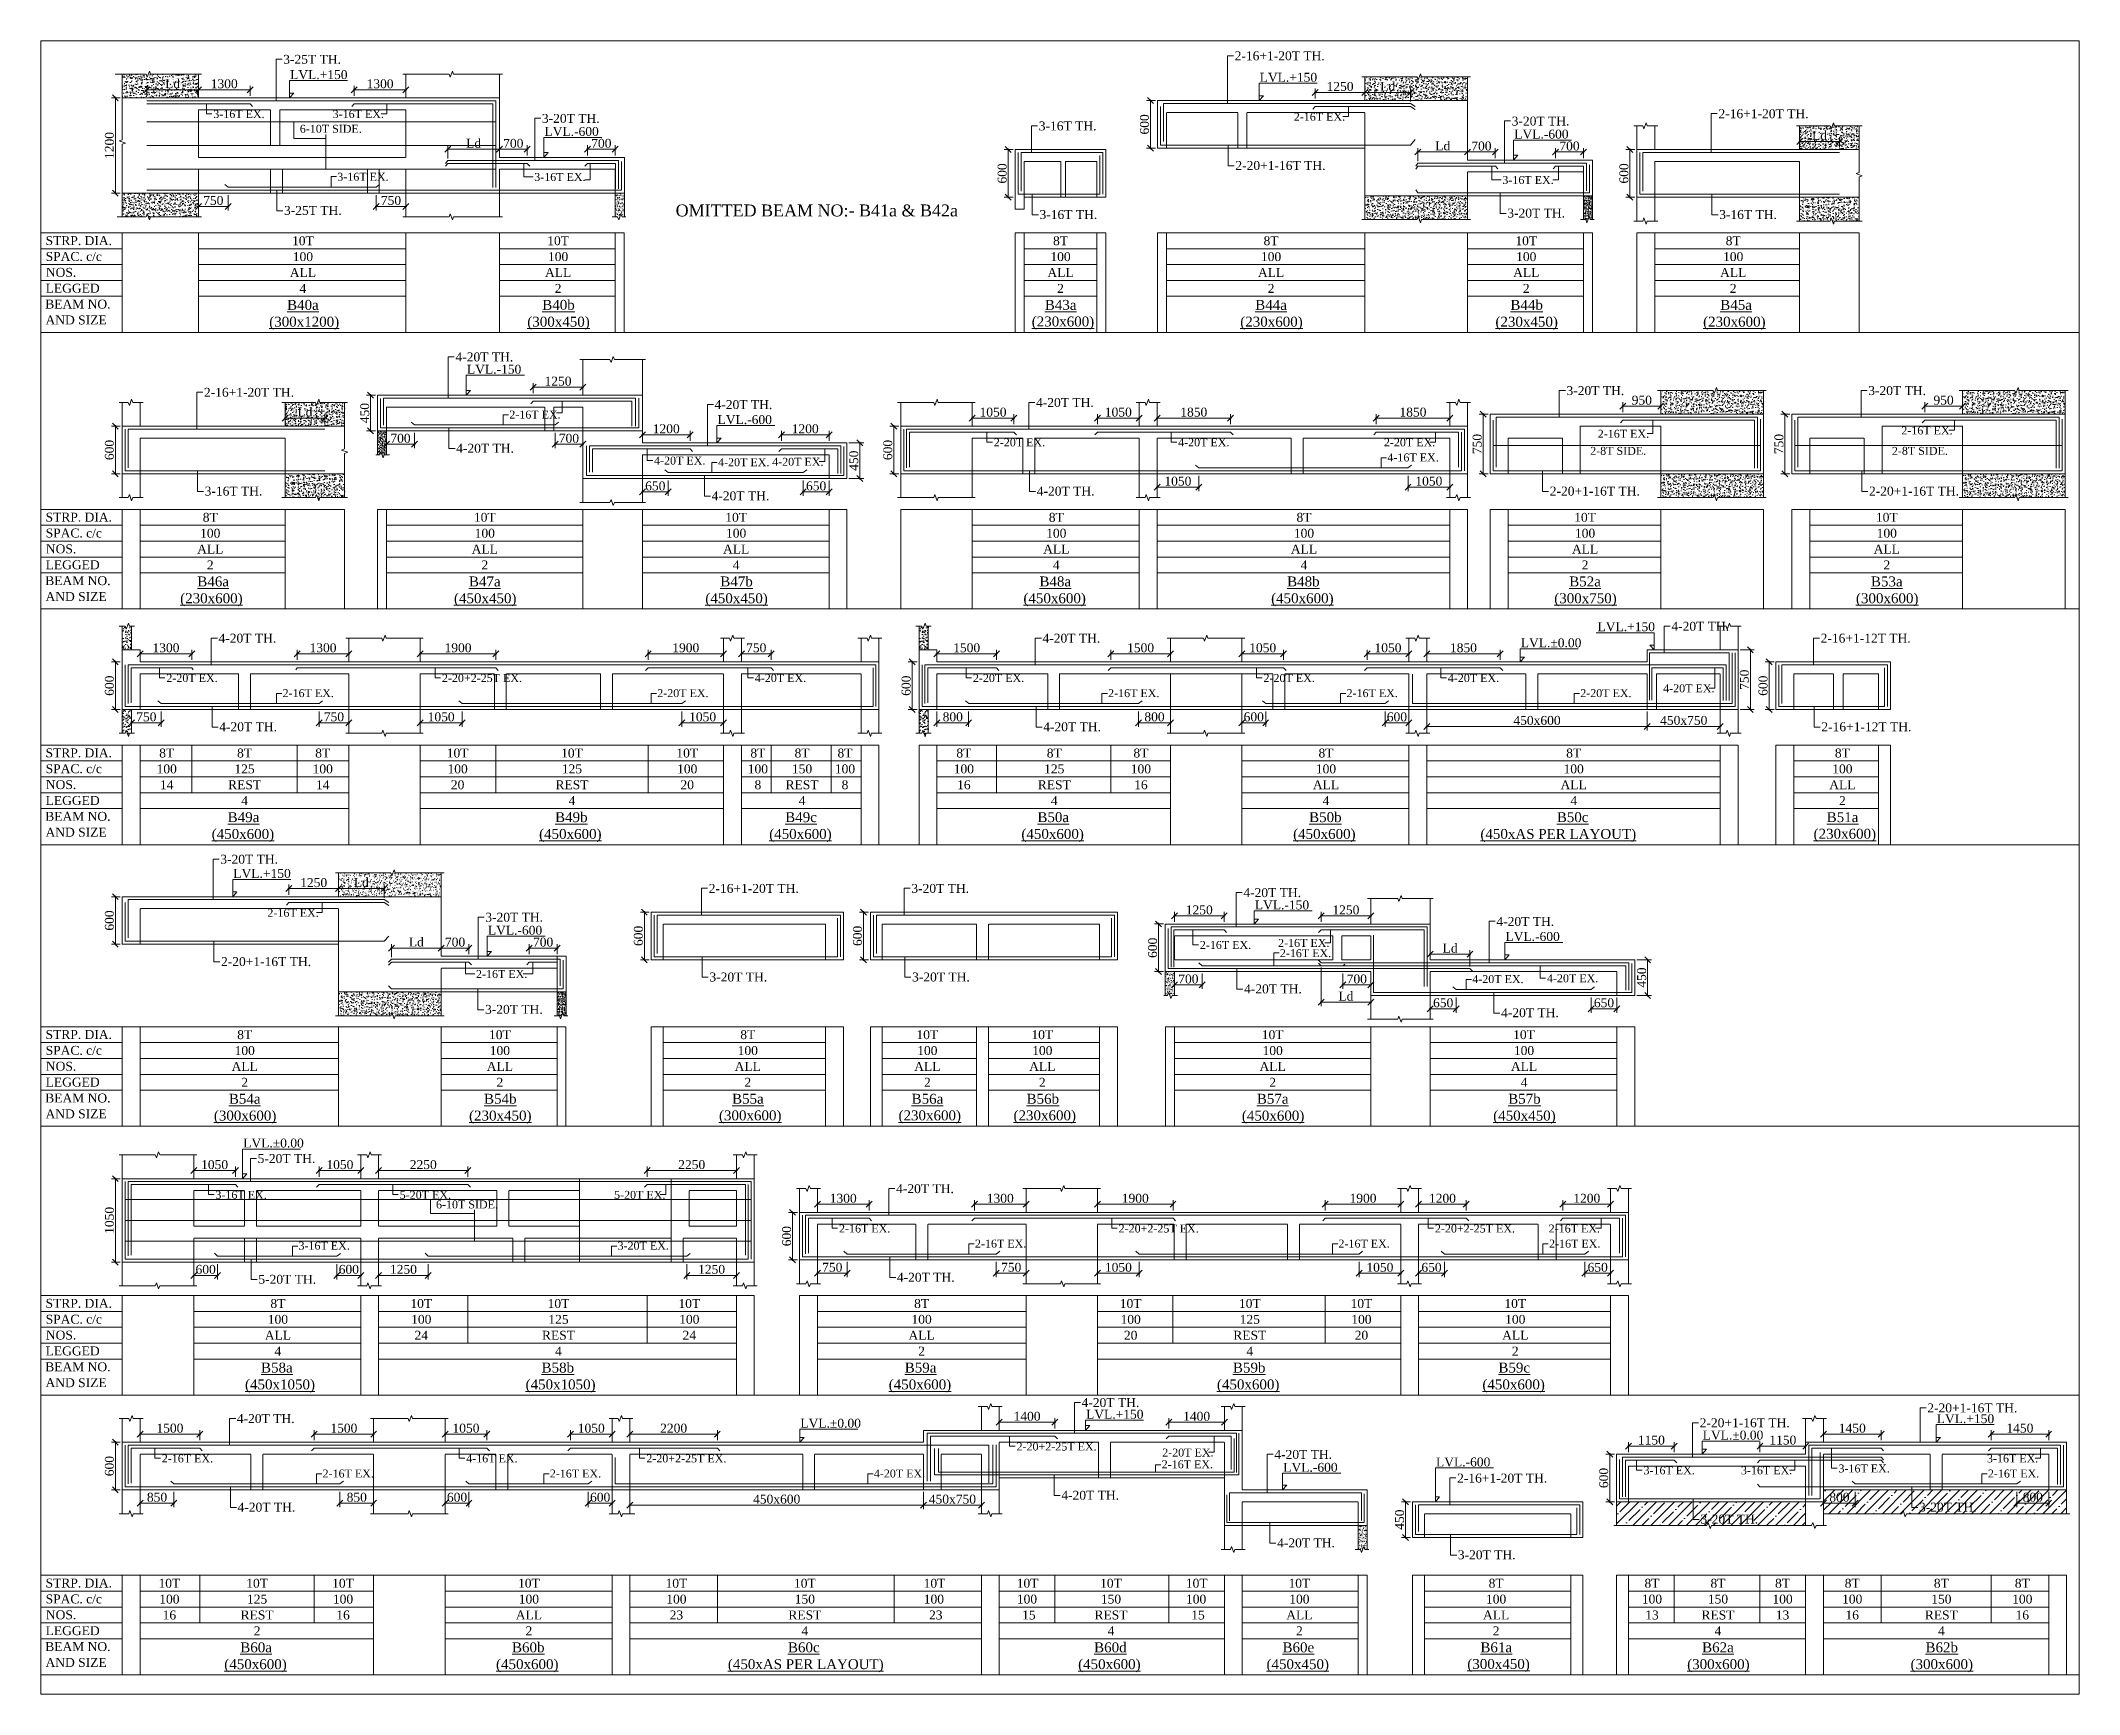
# Model space of a CAD drawing. Header units: millimetres. Extents: x 9781889 to 10654170, y -7852491 to -7608561.
# Drawn here: x 10144128 to 10195462, y -7801878 to -7760218 of the extents above; entities that cross this region are included whole.
import ezdxf
from ezdxf.enums import TextEntityAlignment as Align

# ---------------------------------------------------------------- set-up
doc = ezdxf.new("R2010")
doc.units = ezdxf.units.MM
doc.header["$LTSCALE"] = 10
doc.header["$PDMODE"] = 3
doc.linetypes.add('HIDDEN', pattern=[0.375, 0.25, -0.125])
for name, color, linetype, lineweight in [('LVL', 3, 'Continuous', 0), ('S-CUT OUT LINE', 9, 'Continuous', 0), ('S-DIM L.S.', 7, 'Continuous', 0), ('S-HATCH', 8, 'Continuous', 0), ('S-L.S.SECTION', 5, 'Continuous', 0), ('S-L.S.SLAB LINE', 252, 'HIDDEN', 0), ('S-L.S.STEEL', 1, 'Continuous', 9), ('S-L.S.STEEL 1', 6, 'Continuous', 0), ('S-SECTION MARK', 7, 'Continuous', 0), ('S-SHEET', 251, 'Continuous', 0), ('S-TEXT', 7, 'Continuous', 0), ('S-TEXT L.S. BEAM NO.', 30, 'Continuous', 0), ('S-TEXT. L.S.', 7, 'Continuous', 0)]:
    doc.layers.add(name, color=color, linetype=linetype, lineweight=lineweight)
doc.styles.add('135', font='arial.ttf', dxfattribs={"width": 0.8, "height": 135})
doc.styles.get("Standard").update_dxf_attribs({"font": 'arial.ttf'})
doc.styles.add('TEXT', font='times.ttf')
doc.dimstyles.new('75', dxfattribs={"dimtxt": 135, "dimasz": 90, "dimexe": 0.1, "dimexo": 0.03, "dimgap": 0.09, "dimtad": 1, "dimdec": 0, "dimzin": 0, "dimdsep": 46, "dimtxsty": '135', "dimblk": 'ARCHTICK', "dimcen": 0.09, "dimclrd": 256, "dimclre": 256, "dimclrt": 256, "dimadec": 0, "dimazin": 0, "dimtfac": 1, "dimtdec": 0, "dimtofl": 0, "dimtmove": 1, "dimatfit": 3, "dimldrblk": 'DOTSMALL', "dimfxl": 1, "dimtolj": 1, "dimtzin": 0, "dimlwd": -1, "dimlwe": -1, "dimarcsym": 0})
doc.dimstyles.new('SETU_1', dxfattribs={"dimtxt": 200, "dimasz": 150, "dimexe": 100, "dimexo": 50, "dimgap": 35, "dimtad": 1, "dimdec": 0, "dimzin": 0, "dimdsep": 46, "dimtxsty": 'Standard', "dimblk": 'OBLIQUE', "dimcen": 150, "dimdle": 25, "dimclrd": 256, "dimclre": 7, "dimclrt": 256, "dimadec": 0, "dimazin": 0, "dimtfac": 1, "dimtdec": 0, "dimtofl": 0, "dimtmove": 1, "dimatfit": 3, "dimfxl": 1, "dimtolj": 1, "dimtzin": 0, "dimlwd": -1, "dimlwe": 5, "dimarcsym": 1})
pattern_1 = [(50, (141379.2, 54033.96), (182.184669, -15.9390855), [19.05, -209.55]), (355, (141379.2, 54033.96), (-35.2434214, 191.0568452), [15.24, -167.6405842]), (100.4514447, (141394.38, 54032.63), (146.941247, 175.117752), [16.1900088, -178.0902446]), (46.1842, (141379.2, 54084.76), (271.079041, -42.042328), [28.575, -314.325]), (96.6355576, (141401.79, 54081.25), (237.404134, 247.4261246), [24.285023, -267.135608]), (351.1841512, (141379.2, 54084.76), (237.404134, 247.4261246), [22.859967, -251.459732]), (21, (141404.6, 54072.06), (151.6143913, -102.2651982), [19.05, -209.55]), (326, (141404.6, 54072.06), (61.8020283, 184.187966), [15.24, -167.64]), (71.451445, (141417.23, 54063.53), (213.4164193, 81.922769), [16.1900088, -178.0899376]), (37.5, (141379.2, 54033.957), (3.08860325, 84.55503887), [0, -165.608, 0, -170.18, 0, -168.275]), (7.5, (141379.2, 54033.96), (66.8196625, 100.1805748), [0, -97.028, 0, -161.798, 0, -64.135]), (327.5, (141322.555, 54033.957), (135.59059517, -5.728744), [0, -63.5, 0, -198.12, 0, -262.89]), (317.5, (141297.15, 54033.96), (148.1291814, 25.426491), [0, -82.55, 0, -131.572, 0, -186.69])]
pattern_2 = [(50, (103238.72, 47065.76), (182.184669, -15.9390855), [19.05, -209.55]), (355, (103238.72, 47065.76), (-35.2434214, 191.0568452), [15.24, -167.6405842]), (100.4514447, (103253.9, 47064.43), (146.941247, 175.117752), [16.1900088, -178.0902446]), (46.1842, (103238.72, 47116.56), (271.079041, -42.042328), [28.575, -314.325]), (96.6355576, (103261.3, 47113.05), (237.404134, 247.4261246), [24.285023, -267.135608]), (351.1841512, (103238.72, 47116.56), (237.404134, 247.4261246), [22.859967, -251.459732]), (21, (103264.12, 47103.86), (151.6143913, -102.2651982), [19.05, -209.55]), (326, (103264.12, 47103.86), (61.8020283, 184.187966), [15.24, -167.64]), (71.451445, (103276.75, 47095.33), (213.4164193, 81.922769), [16.1900088, -178.0899376]), (37.5, (103238.72, 47065.755), (3.08860325, 84.55503887), [0, -165.608, 0, -170.18, 0, -168.275]), (7.5, (103238.72, 47065.76), (66.8196625, 100.1805748), [0, -97.028, 0, -161.798, 0, -64.135]), (327.5, (103182.075, 47065.755), (135.59059517, -5.728744), [0, -63.5, 0, -198.12, 0, -262.89]), (317.5, (103156.67, 47065.76), (148.1291814, 25.426491), [0, -82.55, 0, -131.572, 0, -186.69])]

msp = doc.modelspace()

# ---------------------------------------------------------------- texts
at = {"layer": 'LVL', "style": 'TEXT'}
for s, p in [('LVL.+150', (10150406.3, -7761183.7, 0)), ('LVL.+150', (10174823.9, -7761251.2, 0)), ('LVL.-600', (10156812.5, -7762615.3, 0)), ('LVL.-600', (10181234.2, -7762682.8, 0)), ('LVL.-150', (10154860.5, -7768607.3, 0)), ('LVL.-600', (10161172.3, -7769875.7, 0)), ('LVL.+150', (10183331.1, -7775093.6, 0)), ('LVL.%%P0.00', (10181398.9, -7775499.3, 0)), ('LVL.+150', (10148976.9, -7781309.5, 0)), ('LVL.-150', (10174701.5, -7782103.7, 0)), ('LVL.-600', (10155387.2, -7782741.1, 0)), ('LVL.-600', (10181013.3, -7782898, 0)), ('LVL.%%P0.00', (10149225.4, -7788102.4, 0)), ('LVL.%%P0.00', (10163256.1, -7795160.9, 0)), ('LVL.+150', (10170451.1, -7794935.7, 0)), ('LVL.+150', (10191873.8, -7795046.9, 0)), ('LVL.%%P0.00', (10185980.3, -7795460.9, 0)), ('LVL.-600', (10175418.2, -7796273.2, 0)), ('LVL.-600', (10179263.9, -7796138.4, 0))]:
    msp.add_text(s, height=225, dxfattribs=at).set_placement(p)
at = {"layer": 'S-L.S.STEEL 1', "style": 'TEXT'}
for s, p in [('6-10T SIDE.', (10150651.8, -7762536.5, 0)), ('2-8T SIDE.', (10183147.1, -7770650.8)), ('2-8T SIDE.', (10190745.5, -7770650.8, 0)), ('6-10T SIDE.', (10154081.2, -7789636.8, 0))]:
    msp.add_text(s, height=200, dxfattribs=at).set_placement(p)
at = {"layer": 'S-TEXT', "style": 'TEXT'}
for s, p in [('STRP. DIA.', (10145085, -7765365.2, 0)), ('SPAC. c/c', (10144959.4, -7765765.2, 0)), ('LEGGED', (10144931.5, -7766565.2, 0)), ('NOS.', (10144638.9, -7766165.2, 0)), ('BEAM NO.', (10145062.7, -7766965.2, 0)), ('AND SIZE', (10145017.5, -7767365.2, 0)), ('STRP. DIA.', (10145085, -7772333.4, 0)), ('NOS.', (10144638.9, -7773133.4, 0)), ('SPAC. c/c', (10144959.4, -7772733.4, 0)), ('LEGGED', (10144931.5, -7773533.4, 0)), ('BEAM NO.', (10145062.7, -7773933.4, 0)), ('AND SIZE', (10145017.5, -7774333.4, 0)), ('STRP. DIA.', (10145085, -7778271.6, 0)), ('SPAC. c/c', (10144959.4, -7778671.6, 0)), ('NOS.', (10144638.9, -7779071.6, 0)), ('BEAM NO.', (10145062.7, -7779871.6, 0)), ('LEGGED', (10144931.5, -7779471.6, 0)), ('AND SIZE', (10145017.5, -7780271.6, 0)), ('STRP. DIA.', (10145085, -7785367.7, 0)), ('SPAC. c/c', (10144959.4, -7785767.7, 0)), ('LEGGED', (10144931.5, -7786567.7, 0)), ('NOS.', (10144638.9, -7786167.7, 0)), ('BEAM NO.', (10145062.7, -7786967.7, 0)), ('AND SIZE', (10145017.5, -7787367.7, 0)), ('STRP. DIA.', (10145085, -7792140.6, 0)), ('SPAC. c/c', (10144959.4, -7792540.6, 0)), ('NOS.', (10144638.9, -7792940.6, 0)), ('BEAM NO.', (10145062.7, -7793740.6, 0)), ('LEGGED', (10144931.5, -7793340.6, 0)), ('AND SIZE', (10145017.5, -7794140.6, 0)), ('STRP. DIA.', (10145085, -7799188.6, 0)), ('SPAC. c/c', (10144959.4, -7799588.6, 0)), ('LEGGED', (10144931.5, -7800388.6, 0)), ('NOS.', (10144638.9, -7799988.6, 0)), ('BEAM NO.', (10145062.7, -7800788.6, 0)), ('AND SIZE', (10145017.5, -7801188.6, 0))]:
    msp.add_text(s, height=225, dxfattribs=at).set_placement(p, align=Align.CENTER)
at = {"layer": 'S-TEXT', "linetype": 'ByBlock', "style": 'TEXT'}
for s, p in [('10T', (10150730.3, -7765257.1, 0)), ('10T', (10157156.5, -7765257.1, 0)), ('8T', (10169808.8, -7765257.1, 0)), ('8T', (10175110.9, -7765257.1, 0)), ('10T', (10181537.2, -7765257.1, 0)), ('8T', (10186748, -7765257.1, 0)), ('100', (10150730.3, -7765657.1, 0)), ('100', (10157156.5, -7765657.1, 0)), ('100', (10169808.8, -7765657.1, 0)), ('100', (10175110.9, -7765657.1, 0)), ('100', (10181537.2, -7765657.1, 0)), ('100', (10186748, -7765657.1, 0)), ('ALL', (10150730.3, -7766057.1, 0)), ('4', (10150730.3, -7766457.1, 0)), ('ALL', (10157156.5, -7766057.1, 0)), ('2', (10157156.5, -7766457.1, 0)), ('ALL', (10169808.8, -7766057.1, 0)), ('2', (10169808.8, -7766457.1, 0)), ('ALL', (10175110.9, -7766057.1, 0)), ('2', (10175110.9, -7766457.1, 0)), ('ALL', (10181537.2, -7766057.1, 0)), ('2', (10181537.2, -7766457.1, 0)), ('ALL', (10186748, -7766057.1, 0)), ('2', (10186748, -7766457.1, 0)), ('8T', (10148396.5, -7772225.3, 0)), ('10T', (10155310.3, -7772225.3, 0)), ('10T', (10161639.9, -7772225.3, 0)), ('8T', (10169702.2, -7772225.3, 0)), ('8T', (10175939.7, -7772225.3, 0)), ('10T', (10183018.1, -7772225.3, 0)), ('10T', (10190616.6, -7772225.3, 0)), ('ALL', (10148396.5, -7773025.3, 0)), ('100', (10148396.5, -7772625.3, 0)), ('ALL', (10155310.3, -7773025.3, 0)), ('100', (10155310.3, -7772625.3, 0)), ('ALL', (10161639.9, -7773025.3, 0)), ('100', (10161639.9, -7772625.3, 0)), ('ALL', (10169702.2, -7773025.3, 0)), ('100', (10169702.2, -7772625.3, 0)), ('ALL', (10175939.7, -7773025.3, 0)), ('100', (10175939.7, -7772625.3, 0)), ('ALL', (10183018.1, -7773025.3, 0)), ('100', (10183018.1, -7772625.3, 0)), ('ALL', (10190616.6, -7773025.3, 0)), ('100', (10190616.6, -7772625.3, 0)), ('2', (10148396.5, -7773425.3, 0)), ('2', (10155310.3, -7773425.3, 0)), ('4', (10161639.9, -7773425.3, 0)), ('4', (10169702.2, -7773425.3, 0)), ('4', (10175939.7, -7773425.3, 0)), ('2', (10183018.1, -7773425.3, 0)), ('2', (10190616.6, -7773425.3, 0)), ('8T', (10147300.1, -7778163.5, 0)), ('8T', (10149260.2, -7778163.5, 0)), ('8T', (10151228.8, -7778163.5, 0)), ('10T', (10154625.9, -7778163.5, 0)), ('10T', (10157505.2, -7778163.5, 0)), ('10T', (10160408, -7778163.5, 0)), ('8T', (10162186.9, -7778163.5, 0)), ('8T', (10163299.7, -7778163.5, 0)), ('8T', (10164380.5, -7778163.5, 0)), ('8T', (10167374.1, -7778163.5, 0)), ('8T', (10169651.1, -7778163.5, 0)), ('8T', (10171833.1, -7778163.5, 0)), ('8T', (10176493.6, -7778163.5, 0)), ('8T', (10182731.1, -7778163.5, 0)), ('8T', (10189497.9, -7778163.5, 0)), ('100', (10147300.1, -7778563.5, 0)), ('125', (10149260.2, -7778563.5, 0)), ('100', (10151228.8, -7778563.5, 0)), ('100', (10154625.9, -7778563.5, 0)), ('125', (10157505.2, -7778563.5, 0)), ('100', (10160408, -7778563.5, 0)), ('100', (10162186.9, -7778563.5, 0)), ('150', (10163299.7, -7778563.5, 0)), ('100', (10164380.5, -7778563.5, 0)), ('100', (10167374.1, -7778563.5, 0)), ('125', (10169651.1, -7778563.5, 0)), ('100', (10171833.1, -7778563.5, 0)), ('100', (10176493.6, -7778563.5, 0)), ('100', (10182731.1, -7778563.5, 0)), ('100', (10189497.9, -7778563.5, 0)), ('14', (10147300.1, -7778963.5, 0)), ('REST', (10149260.2, -7778963.5, 0)), ('14', (10151228.8, -7778963.5, 0)), ('20', (10154625.9, -7778963.5, 0)), ('REST', (10157505.2, -7778963.5, 0)), ('20', (10160408, -7778963.5, 0)), ('8', (10162186.9, -7778963.5, 0)), ('REST', (10163299.7, -7778963.5, 0)), ('8', (10164380.5, -7778963.5, 0)), ('16', (10167374.1, -7778963.5, 0)), ('REST', (10169651.1, -7778963.5, 0)), ('16', (10171833.1, -7778963.5, 0)), ('ALL', (10176493.6, -7778963.5, 0)), ('ALL', (10182731.1, -7778963.5, 0)), ('ALL', (10189497.9, -7778963.5, 0)), ('4', (10149260.2, -7779363.5, 0)), ('4', (10157505.2, -7779363.5, 0)), ('4', (10163299.7, -7779363.5, 0)), ('4', (10169651.1, -7779363.5, 0)), ('4', (10176493.6, -7779363.5, 0)), ('4', (10182731.1, -7779363.5, 0)), ('2', (10189497.9, -7779363.5, 0)), ('8T', (10149263.9, -7785259.6, 0)), ('10T', (10155690.2, -7785259.6, 0)), ('8T', (10161933, -7785259.6, 0)), ('10T', (10166454.4, -7785259.6, 0)), ('10T', (10169349.9, -7785259.6, 0)), ('10T', (10175151.2, -7785259.6, 0)), ('10T', (10181480.8, -7785259.6, 0)), ('100', (10149263.9, -7785659.6, 0)), ('100', (10155690.2, -7785659.6, 0)), ('100', (10161933, -7785659.6, 0)), ('100', (10166454.4, -7785659.6, 0)), ('100', (10169349.9, -7785659.6, 0)), ('100', (10175151.2, -7785659.6, 0)), ('100', (10181480.8, -7785659.6, 0)), ('ALL', (10149263.9, -7786059.6, 0)), ('2', (10149263.9, -7786459.6, 0)), ('ALL', (10155690.2, -7786059.6, 0)), ('2', (10155690.2, -7786459.6, 0)), ('ALL', (10161933, -7786059.6, 0)), ('2', (10161933, -7786459.6, 0)), ('ALL', (10166454.4, -7786059.6, 0)), ('2', (10166454.4, -7786459.6, 0)), ('ALL', (10169349.9, -7786059.6, 0)), ('2', (10169349.9, -7786459.6, 0)), ('ALL', (10175151.2, -7786059.6, 0)), ('2', (10175151.2, -7786459.6, 0)), ('ALL', (10181480.8, -7786059.6, 0)), ('4', (10181480.8, -7786459.6, 0)), ('8T', (10150099.8, -7792032.5, 0)), ('10T', (10153710.5, -7792032.5, 0)), ('10T', (10157165.6, -7792032.5, 0)), ('10T', (10160460.4, -7792032.5, 0)), ('8T', (10166310.4, -7792032.5, 0)), ('10T', (10171575.2, -7792032.5, 0)), ('10T', (10174575.4, -7792032.5, 0)), ('10T', (10177386.4, -7792032.5, 0)), ('10T', (10181260.4, -7792032.5, 0)), ('100', (10150099.8, -7792432.5, 0)), ('100', (10153710.5, -7792432.5, 0)), ('125', (10157165.6, -7792432.5, 0)), ('100', (10160460.4, -7792432.5, 0)), ('100', (10166310.4, -7792432.5, 0)), ('100', (10171575.2, -7792432.5, 0)), ('125', (10174575.4, -7792432.5, 0)), ('100', (10177386.4, -7792432.5, 0)), ('100', (10181260.4, -7792432.5, 0)), ('ALL', (10150099.8, -7792832.5, 0)), ('24', (10153710.5, -7792832.5, 0)), ('REST', (10157165.6, -7792832.5, 0)), ('24', (10160460.4, -7792832.5, 0)), ('ALL', (10166310.4, -7792832.5, 0)), ('20', (10171575.2, -7792832.5, 0)), ('REST', (10174575.4, -7792832.5, 0)), ('20', (10177386.4, -7792832.5, 0)), ('ALL', (10181260.4, -7792832.5, 0)), ('4', (10150099.8, -7793232.5, 0)), ('4', (10157165.6, -7793232.5, 0)), ('2', (10166310.4, -7793232.5, 0)), ('4', (10174575.4, -7793232.5, 0)), ('2', (10181260.4, -7793232.5, 0)), ('10T', (10147367.2, -7799080.5, 0)), ('10T', (10149577, -7799080.5, 0)), ('10T', (10151740.1, -7799080.5, 0)), ('10T', (10156421, -7799080.5, 0)), ('10T', (10160135.7, -7799080.5, 0)), ('10T', (10163369.7, -7799080.5, 0)), ('10T', (10166635.2, -7799080.5, 0)), ('10T', (10168979.1, -7799080.5, 0)), ('10T', (10171079.7, -7799080.5, 0)), ('10T', (10173238.5, -7799080.5, 0)), ('10T', (10175823.5, -7799080.5, 0)), ('8T', (10180778, -7799080.5, 0)), ('8T', (10184702.5, -7799080.5, 0)), ('8T', (10186364.9, -7799080.5, 0)), ('8T', (10187991.2, -7799080.5, 0)), ('8T', (10189745.7, -7799080.5, 0)), ('8T', (10191990.6, -7799080.5, 0)), ('8T', (10194028.8, -7799080.5, 0)), ('100', (10147367.2, -7799480.5, 0)), ('125', (10149577, -7799480.5, 0)), ('100', (10151740.1, -7799480.5, 0)), ('100', (10156421, -7799480.5, 0)), ('100', (10160135.7, -7799480.5, 0)), ('150', (10163369.7, -7799480.5, 0)), ('100', (10166619.9, -7799480.5, 0)), ('100', (10168963.9, -7799480.5, 0)), ('150', (10171079.7, -7799480.5, 0)), ('100', (10173223.2, -7799480.5, 0)), ('100', (10175823.5, -7799480.5, 0)), ('100', (10180778, -7799480.5, 0)), ('100', (10184702.5, -7799480.5, 0)), ('150', (10186364.9, -7799480.5, 0)), ('100', (10187991.2, -7799480.5, 0)), ('100', (10189745.7, -7799480.5, 0)), ('150', (10191990.6, -7799480.5, 0)), ('100', (10194028.8, -7799480.5, 0)), ('16', (10147367.2, -7799880.5, 0)), ('REST', (10149577, -7799880.5, 0)), ('2', (10149577, -7800280.5, 0)), ('16', (10151740.1, -7799880.5, 0)), ('ALL', (10156421, -7799880.5, 0)), ('2', (10156421, -7800280.5, 0)), ('23', (10160135.7, -7799880.5, 0)), ('REST', (10163369.7, -7799880.5, 0)), ('4', (10163369.7, -7800280.5, 0)), ('23', (10166667.5, -7799880.5, 0)), ('15', (10169011.4, -7799880.5, 0)), ('REST', (10171079.7, -7799880.5, 0)), ('4', (10171079.7, -7800280.5, 0)), ('15', (10173270.7, -7799880.5, 0)), ('ALL', (10175823.5, -7799880.5, 0)), ('2', (10175823.5, -7800280.5, 0)), ('ALL', (10180778, -7799880.5, 0)), ('2', (10180778, -7800280.5, 0)), ('13', (10184702.5, -7799880.5, 0)), ('REST', (10186364.9, -7799880.5, 0)), ('4', (10186364.9, -7800280.5, 0)), ('13', (10187991.2, -7799880.5, 0)), ('16', (10189745.7, -7799880.5, 0)), ('REST', (10191990.6, -7799880.5, 0)), ('4', (10191990.6, -7800280.5, 0)), ('16', (10194028.8, -7799880.5, 0))]:
    msp.add_text(s, height=225, dxfattribs=at).set_placement(p, align=Align.MIDDLE_CENTER)
at = {"layer": 'S-TEXT L.S. BEAM NO.', "color": 3, "linetype": 'ByBlock', "style": 'TEXT'}
msp.add_text('OMITTED BEAM NO:- B41a & B42a', height=300, dxfattribs=at).set_placement((10160115.3, -7764643.7))
at = {"layer": 'S-TEXT L.S. BEAM NO.', "color": 120, "linetype": 'ByBlock', "style": 'TEXT'}
for s, p in [('%%UB40a', (10150331.4, -7766997.8, 0)), ('%%U(300x1200)', (10149881.7, -7767420.8, 0))]:
    msp.add_text(s, height=250, dxfattribs=at).set_placement(p)
at = {"layer": 'S-TEXT L.S. BEAM NO.', "color": 35, "linetype": 'ByBlock', "style": 'TEXT'}
for s, p in [('%%UB40b', (10156757.7, -7766997.8, 0)), ('%%U(300x450)', (10156380.3, -7767420.8, 0)), ('%%UB61a', (10180382.6, -7800821.2, 0)), ('%%U(300x450)', (10180052.8, -7801239.3, 0))]:
    msp.add_text(s, height=250, dxfattribs=at).set_placement(p)
at = {"layer": 'S-TEXT L.S. BEAM NO.', "color": 1, "linetype": 'ByBlock', "style": 'TEXT'}
for s, p in [('%%UB43a', (10169413.4, -7766997.8, 0)), ('%%UB44a', (10174712.1, -7766997.8, 0)), ('%%UB45a', (10186422.6, -7766997.8, 0)), ('%%U(230x600)', (10169083.6, -7767415.9, 0)), ('%%U(230x600)', (10174334.7, -7767420.8, 0)), ('%%U(230x600)', (10185990.5, -7767420.8, 0)), ('%%UB46a', (10148071.1, -7773966, 0)), ('%%U(230x600)', (10147639, -7774389, 0)), ('%%UB51a', (10189102.6, -7779904.2, 0)), ('%%U(230x600)', (10188772.8, -7780322.3, 0)), ('%%UB56a', (10166059, -7787000.3, 0)), ('%%UB56b', (10168954.5, -7787000.3, 0)), ('%%U(230x600)', (10165729.2, -7787418.4, 0)), ('%%U(230x600)', (10168624.8, -7787418.4, 0))]:
    msp.add_text(s, height=250, dxfattribs=at).set_placement(p)
at = {"layer": 'S-TEXT L.S. BEAM NO.', "color": 15, "linetype": 'ByBlock', "style": 'TEXT'}
for s, p in [('%%UB44b', (10181138.4, -7766997.8, 0)), ('%%U(230x450)', (10180760.9, -7767420.8, 0)), ('%%UB54b', (10155291.4, -7787000.3, 0)), ('%%U(230x450)', (10154913.9, -7787423.3, 0))]:
    msp.add_text(s, height=250, dxfattribs=at).set_placement(p)
at = {"layer": 'S-TEXT L.S. BEAM NO.', "color": 145, "linetype": 'ByBlock', "style": 'TEXT'}
for s, p in [('%%UB47a', (10154911.4, -7773966, 0)), ('%%UB47b', (10161241, -7773966, 0)), ('%%U(450x450)', (10154534, -7774389, 0)), ('%%U(450x450)', (10160863.6, -7774389, 0)), ('%%UB57b', (10181082, -7787000.3, 0)), ('%%U(450x450)', (10180704.6, -7787423.3, 0)), ('%%UB60e', (10175398.7, -7800821.2, 0)), ('%%U(450x450)', (10174995.7, -7801244.2, 0))]:
    msp.add_text(s, height=250, dxfattribs=at).set_placement(p)
at = {"layer": 'S-TEXT L.S. BEAM NO.', "color": 140, "linetype": 'ByBlock', "style": 'TEXT'}
for s, p in [('%%UB48a', (10169277.5, -7773966, 0)), ('%%UB48b', (10175515, -7773966, 0)), ('%%U(450x600)', (10168874.4, -7774389, 0)), ('%%U(450x600)', (10175111.9, -7774389, 0)), ('%%UB49a', (10148835.5, -7779904.2, 0)), ('%%UB49b', (10157080.5, -7779904.2, 0)), ('%%UB49c', (10162875, -7779904.2, 0)), ('%%UB50a', (10169226.4, -7779904.2, 0)), ('%%UB50b', (10176068.9, -7779904.2, 0)), ('%%UB50c', (10182306.4, -7779904.2, 0)), ('%%U(450x600)', (10148432.4, -7780327.2, 0)), ('%%U(450x600)', (10156677.4, -7780327.2, 0)), ('%%U(450x600)', (10162471.9, -7780327.2, 0)), ('%%U(450x600)', (10168823.3, -7780327.2, 0)), ('%%U(450x600)', (10175665.8, -7780327.2, 0)), ('%%U(450xAS PER LAYOUT)', (10180382.2, -7780327.2, 0)), ('%%UB57a', (10174752.4, -7787000.3, 0)), ('%%U(450x600)', (10174374.9, -7787423.3, 0)), ('%%UB59a', (10165885.7, -7793773.2, 0)), ('%%UB59b', (10174150.6, -7793773.2, 0)), ('%%UB59c', (10180835.6, -7793773.2, 0)), ('%%U(450x600)', (10165482.6, -7794196.2, 0)), ('%%U(450x600)', (10173747.6, -7794196.2, 0)), ('%%U(450x600)', (10180432.6, -7794196.2, 0)), ('%%UB60a', (10149152.3, -7800821.2, 0)), ('%%UB60b', (10155996.2, -7800821.2, 0)), ('%%UB60c', (10162945, -7800821.2, 0)), ('%%UB60d', (10170655, -7800821.2, 0)), ('%%U(450x600)', (10148749.2, -7801244.2, 0)), ('%%U(450x600)', (10155593.2, -7801244.2, 0)), ('%%U(450xAS PER LAYOUT)', (10161431.6, -7801244.2, 0)), ('%%U(450x600)', (10170251.9, -7801244.2, 0))]:
    msp.add_text(s, height=250, dxfattribs=at).set_placement(p)
at = {"layer": 'S-TEXT L.S. BEAM NO.', "color": 91, "linetype": 'ByBlock', "style": 'TEXT'}
for s, p in [('%%UB52a', (10182619.3, -7773966, 0)), ('%%UB53a', (10190217.7, -7773966, 0)), ('%%U(300x750)', (10182241.9, -7774389, 0)), ('%%U(300x600)', (10189840.3, -7774389, 0))]:
    msp.add_text(s, height=250, dxfattribs=at).set_placement(p)
at = {"layer": 'S-TEXT L.S. BEAM NO.', "linetype": 'ByBlock', "style": 'TEXT'}
for s, p in [('%%UB54a', (10148865.1, -7787000.3, 0)), ('%%UB55a', (10161537.6, -7787000.3, 0)), ('%%U(300x600)', (10148487.6, -7787423.3, 0)), ('%%U(300x600)', (10161207.8, -7787418.4, 0)), ('%%UB62a', (10185966.1, -7800821.2, 0)), ('%%UB62b', (10191591.7, -7800821.2, 0)), ('%%U(300x600)', (10185588.7, -7801244.2, 0)), ('%%U(300x600)', (10191214.3, -7801244.2, 0))]:
    msp.add_text(s, height=250, dxfattribs=at).set_placement(p)
at = {"layer": 'S-TEXT L.S. BEAM NO.', "color": 200, "linetype": 'ByBlock', "style": 'TEXT'}
for s, p in [('%%UB58a', (10149675.1, -7793773.2, 0)), ('%%UB58b', (10156740.8, -7793773.2, 0)), ('%%U(450x1050)', (10149272, -7794196.2, 0)), ('%%U(450x1050)', (10156337.8, -7794196.2, 0))]:
    msp.add_text(s, height=250, dxfattribs=at).set_placement(p)
at = {"layer": 'S-TEXT. L.S.', "style": 'TEXT'}
for s, height, p in [('3-25T TH.', 225, (10150234.4, -7760799, 0)), ('2-16+1-20T TH.', 225, (10174193.9, -7760710, 0)), ('3-16T EX.', 200, (10148473.5, -7762164.7, 0)), ('3-16T EX.', 200, (10151478, -7762164.7, 0)), ('3-20T TH.', 225, (10156748.3, -7762286.7, 0)), ('2-16T EX.', 200, (10175682.9, -7762232.2, 0)), ('3-20T TH.', 225, (10181170.1, -7762354.2, 0)), ('2-16+1-20T TH.', 225, (10186377.3, -7762169.3, 0)), ('3-16T TH.', 225, (10169261, -7762476.3, 0)), ('2-20+1-16T TH.', 225, (10174212.3, -7763472.5, 0)), ('3-16T EX.', 200, (10151595.7, -7763745.1, 0)), ('3-16T EX.', 200, (10156555.1, -7763750.2, 0)), ('3-16T EX.', 200, (10180935.7, -7763826.4, 0)), ('3-25T TH.', 225, (10150252.7, -7764605, 0)), ('3-16T TH.', 225, (10169279.4, -7764708.5, 0)), ('3-20T TH.', 225, (10181059.4, -7764672.5, 0)), ('3-16T TH.', 225, (10186395.7, -7764708.5, 0)), ('4-20T TH.', 225, (10154571.5, -7768297.1, 0)), ('2-16+1-20T TH.', 225, (10148236.9, -7769188.8, 0)), ('4-20T TH.', 225, (10161096.2, -7769497.1, 0)), ('4-20T TH.', 225, (10169191.7, -7769444.5, 0)), ('3-20T TH.', 225, (10182550.6, -7769144.5, 0)), ('3-20T TH.', 225, (10190149.1, -7769144.5, 0)), ('2-16T EX.', 200, (10155928.1, -7769737.1, 0)), ('2-16T EX.', 200, (10190981.8, -7770136.4, 0)), ('4-20T TH.', 225, (10154589.8, -7770597, 0)), ('2-20T EX.', 200, (10168128.3, -7770436.4, 0)), ('4-20T EX.', 200, (10172769.7, -7770436.4, 0)), ('2-20T EX.', 200, (10177952.2, -7770436.4, 0)), ('2-16T EX.', 200, (10183337.8, -7770220.1, 0)), ('4-20T EX.', 200, (10159572.5, -7770895.7, 0)), ('4-20T EX.', 200, (10161184.4, -7770937.1, 0)), ('4-20T EX.', 200, (10162546.4, -7770926.4, 0)), ('4-16T EX.', 200, (10178040.2, -7770816.8, 0)), ('3-16T TH.', 225, (10148255.2, -7771676.7, 0)), ('4-20T TH.', 225, (10169210.1, -7771676.7, 0)), ('2-20+1-16T TH.', 225, (10182128.9, -7771676.7, 0)), ('2-20+1-16T TH.', 225, (10190167.4, -7771676.7, 0)), ('4-20T TH.', 225, (10161021.7, -7771797, 0)), ('4-20T TH.', 225, (10185191.5, -7775082.8, 0)), ('4-20T TH.', 225, (10148604.4, -7775382.8, 0)), ('4-20T TH.', 225, (10169354.8, -7775382.8, 0)), ('2-16+1-12T TH.', 225, (10188950.2, -7775382.8, 0)), ('2-20T EX.', 200, (10147291, -7776374.6, 0)), ('2-16T EX.', 200, (10150217.5, -7776755, 0)), ('2-20+2-25T EX.', 200, (10154230.9, -7776374.6, 0)), ('2-20T EX.', 200, (10159652.5, -7776755, 0)), ('4-20T EX.', 200, (10162109.4, -7776374.6, 0)), ('2-20T EX.', 200, (10167602.3, -7776374.6, 0)), ('2-16T EX.', 200, (10171006.6, -7776755, 0)), ('2-20T EX.', 200, (10174919.7, -7776374.6, 0)), ('2-16T EX.', 200, (10177011.6, -7776755, 0)), ('4-20T EX.', 200, (10179561.1, -7776374.6, 0)), ('2-20T EX.', 200, (10182896.6, -7776755, 0)), ('4-20T EX.', 200, (10184984.8, -7776633.7, 0)), ('4-20T TH.', 225, (10148622.8, -7777614.9, 0)), ('4-20T TH.', 225, (10169373.2, -7777614.9, 0)), ('2-16+1-12T TH.', 225, (10188968.5, -7777614.9, 0)), ('3-20T TH.', 225, (10148649.1, -7780951.4, 0)), ('2-16+1-20T TH.', 225, (10160948.8, -7781687.1, 0)), ('3-20T TH.', 225, (10166052, -7781687.1, 0)), ('4-20T TH.', 225, (10174412.5, -7781793.5, 0)), ('2-16T EX.', 200, (10149835.9, -7782290.5, 0)), ('3-20T TH.', 225, (10155323, -7782412.5, 0)), ('4-20T TH.', 225, (10180785.4, -7782519.3, 0)), ('2-16T EX.', 200, (10173317.1, -7783099.1, 0)), ('2-16T EX.', 200, (10175286.8, -7783047.9, 0)), ('2-16T EX.', 200, (10175332, -7783305.9, 0)), ('2-20+1-16T TH.', 225, (10148667.4, -7783530.8, 0)), ('2-16T EX.', 200, (10155088.7, -7783831.2, 0)), ('3-20T TH.', 225, (10160967.2, -7783919.3, 0)), ('3-20T TH.', 225, (10166070.3, -7783919.3, 0)), ('4-20T EX.', 200, (10180178.1, -7783959.4, 0)), ('4-20T EX.', 200, (10182058.4, -7783938.6, 0)), ('4-20T TH.', 225, (10174430.8, -7784219.3, 0)), ('3-20T TH.', 225, (10155315.6, -7784734.7, 0)), ('4-20T TH.', 225, (10180903.6, -7784819.3, 0)), ('5-20T TH.', 225, (10149589.4, -7788492.3, 0)), ('3-16T EX.', 200, (10148525.9, -7789395.4, 0)), ('5-20T EX.', 200, (10153167.3, -7789395.4, 0)), ('5-20T EX.', 200, (10158565.7, -7789395.4, 0)), ('4-20T TH.', 225, (10165669.2, -7789251.8, 0)), ('2-16T EX.', 200, (10164230.5, -7790243.6, 0)), ('2-16T EX.', 200, (10167654, -7790624, 0)), ('2-20+2-25T EX.', 200, (10171271.9, -7790243.6, 0)), ('2-16T EX.', 200, (10176807.4, -7790624, 0)), ('2-20+2-25T EX.', 200, (10179237.3, -7790243.6, 0)), ('2-16T EX.', 200, (10182101.4, -7790243.6, 0)), ('2-16T EX.', 200, (10182110.9, -7790624, 0)), ('3-16T EX.', 200, (10150617.8, -7790675.8, 0)), ('3-20T EX.', 200, (10158653.7, -7790675.8, 0)), ('5-20T TH.', 225, (10149607.7, -7791535.7, 0)), ('4-20T TH.', 225, (10165687.6, -7791483.9, 0)), ('4-20T TH.', 225, (10170339, -7794640.7, 0)), ('2-20+1-16T TH.', 225, (10191636, -7794775.9, 0)), ('4-20T TH.', 225, (10149065.8, -7795044.3, 0)), ('2-20+1-16T TH.', 225, (10185904.5, -7795150.9, 0)), ('2-20+2-25T EX.', 200, (10168701, -7795736.2, 0)), ('2-16T EX.', 200, (10147175.9, -7796036.2, 0)), ('4-16T EX.', 200, (10154842.3, -7796036.2, 0)), ('2-20+2-25T EX.', 200, (10159377.7, -7796036.2, 0)), ('2-16T EX.', 200, (10172356.2, -7796184.5, 0)), ('2-20T EX.', 200, (10172369.1, -7795887.8, 0)), ('4-20T TH.', 225, (10175193.1, -7795947.4, 0)), ('3-16T EX.', 200, (10189398.8, -7796289.1, 0)), ('3-16T EX.', 200, (10193139.2, -7796036.2, 0)), ('2-16T EX.', 200, (10151224.4, -7796416.6, 0)), ('2-16T EX.', 200, (10156947.8, -7796416.6, 0)), ('4-20T EX.', 200, (10165107.4, -7796416.6, 0)), ('2-16+1-20T TH.', 225, (10179795.7, -7796544.3, 0)), ('3-16T EX.', 200, (10184488.8, -7796336.2, 0)), ('3-16T EX.', 200, (10186943.1, -7796336.2, 0)), ('2-16T EX.', 200, (10193162.6, -7796416.6, 0)), ('4-20T TH.', 225, (10149084.1, -7797276.5, 0)), ('4-20T TH.', 225, (10169828.8, -7796976.5, 0)), ('3-20T TH.', 225, (10191427.2, -7797276.5, 0)), ('3-20T TH.', 225, (10185922.9, -7797576.5, 0)), ('4-20T TH.', 225, (10175263.3, -7798176.5, 0)), ('3-20T TH.', 225, (10179814, -7798476.5, 0))]:
    msp.add_text(s, height=height, dxfattribs=at).set_placement(p)

# ---------------------------------------------------------------- blocks, each defined once
blk = doc.blocks.new('_ArchTick')
at = {"color": 0, "linetype": 'ByBlock', "const_width": 0.15}
blk.add_lwpolyline([(-0.5, -0.5), (0.5, 0.5)], dxfattribs=at)
blk = doc.blocks.new('_Oblique')
at = {"color": 0, "linetype": 'ByBlock', "lineweight": -2}
blk.add_line((-0.5, -0.5), (0.5, 0.5), dxfattribs=at)
blk = doc.blocks.new('*D503')
at = {"layer": 'Defpoints', "color": 0, "transparency": 16777216}
for p in [(10148098, -7761453, 0), (10148098, -7761453), (10149398, -7761657, 0)]:
    blk.add_point(p, dxfattribs=at)
at = {"layer": 'S-DIM L.S.', "transparency": 16777216}
blk.add_line((10149423, -7761453), (10148073, -7761453), dxfattribs=at)
at = {"layer": 'S-DIM L.S.', "color": 7, "lineweight": 5, "transparency": 16777216}
for p, q in [((10148098, -7761503), (10148098, -7761553)), ((10149398, -7761607), (10149398, -7761353))]:
    blk.add_line(p, q, dxfattribs=at)
at = {"layer": 'S-DIM L.S.', "transparency": 16777216, "xscale": 150, "yscale": 150, "zscale": 150, "rotation": 180}
blk.add_blockref('_Oblique', (10148098, -7761453), dxfattribs=at)
at = {"layer": 'S-DIM L.S.', "transparency": 16777216, "xscale": 150, "yscale": 150, "zscale": 150}
blk.add_blockref('_Oblique', (10149398, -7761453), dxfattribs=at)
at = {"layer": 'S-DIM L.S.', "transparency": 16777216, "insert": (10148748, -7761304), "char_height": 225, "attachment_point": 5, "style": 'TEXT'}
blk.add_mtext('\\A1;1300', dxfattribs=at)
blk = doc.blocks.new('*D504')
at = {"layer": 'Defpoints', "color": 0, "transparency": 16777216}
for p in [(10155678, -7762953), (10155678, -7763157, 0), (10156378, -7763157, 0)]:
    blk.add_point(p, dxfattribs=at)
at = {"layer": 'S-DIM L.S.', "transparency": 16777216}
blk.add_line((10156403, -7762953), (10155653, -7762953), dxfattribs=at)
at = {"layer": 'S-DIM L.S.', "color": 7, "lineweight": 5, "transparency": 16777216}
for p, q in [((10155678, -7763107), (10155678, -7762853)), ((10156378, -7763107), (10156378, -7762853))]:
    blk.add_line(p, q, dxfattribs=at)
at = {"layer": 'S-DIM L.S.', "transparency": 16777216, "xscale": 150, "yscale": 150, "zscale": 150, "rotation": 180}
blk.add_blockref('_Oblique', (10155678, -7762953), dxfattribs=at)
at = {"layer": 'S-DIM L.S.', "transparency": 16777216, "xscale": 150, "yscale": 150, "zscale": 150}
blk.add_blockref('_Oblique', (10156378, -7762953), dxfattribs=at)
at = {"layer": 'S-DIM L.S.', "transparency": 16777216, "insert": (10156028, -7762804), "char_height": 225, "attachment_point": 5, "style": 'TEXT'}
blk.add_mtext('\\A1;700', dxfattribs=at)
blk = doc.blocks.new('*D505')
at = {"layer": 'Defpoints', "color": 0, "transparency": 16777216}
for p in [(10152023, -7761657, 0), (10153323, -7761453), (10153323, -7761657, 0)]:
    blk.add_point(p, dxfattribs=at)
at = {"layer": 'S-DIM L.S.', "transparency": 16777216}
blk.add_line((10151998, -7761453), (10153348, -7761453), dxfattribs=at)
at = {"layer": 'S-DIM L.S.', "color": 7, "lineweight": 5, "transparency": 16777216}
for p, q in [((10152023, -7761607), (10152023, -7761353)), ((10153323, -7761607), (10153323, -7761353))]:
    blk.add_line(p, q, dxfattribs=at)
at = {"layer": 'S-DIM L.S.', "transparency": 16777216, "xscale": 150, "yscale": 150, "zscale": 150, "rotation": 180}
blk.add_blockref('_Oblique', (10152023, -7761453), dxfattribs=at)
at = {"layer": 'S-DIM L.S.', "transparency": 16777216, "xscale": 150, "yscale": 150, "zscale": 150}
blk.add_blockref('_Oblique', (10153323, -7761453), dxfattribs=at)
at = {"layer": 'S-DIM L.S.', "transparency": 16777216, "insert": (10152673, -7761304), "char_height": 225, "attachment_point": 5, "style": 'TEXT'}
blk.add_mtext('\\A1;1300', dxfattribs=at)
blk = doc.blocks.new('*D506')
at = {"layer": 'Defpoints', "color": 0, "transparency": 16777216}
for p in [(10157895, -7763157, 0), (10158595, -7762953), (10158595, -7763157, 0)]:
    blk.add_point(p, dxfattribs=at)
at = {"layer": 'S-DIM L.S.', "transparency": 16777216}
blk.add_line((10157870, -7762953), (10158620, -7762953), dxfattribs=at)
at = {"layer": 'S-DIM L.S.', "color": 7, "lineweight": 5, "transparency": 16777216}
for p, q in [((10157895, -7763107), (10157895, -7762853)), ((10158595, -7763107), (10158595, -7762853))]:
    blk.add_line(p, q, dxfattribs=at)
at = {"layer": 'S-DIM L.S.', "transparency": 16777216, "xscale": 150, "yscale": 150, "zscale": 150, "rotation": 180}
blk.add_blockref('_Oblique', (10157895, -7762953), dxfattribs=at)
at = {"layer": 'S-DIM L.S.', "transparency": 16777216, "xscale": 150, "yscale": 150, "zscale": 150}
blk.add_blockref('_Oblique', (10158595, -7762953), dxfattribs=at)
at = {"layer": 'S-DIM L.S.', "transparency": 16777216, "insert": (10158245, -7762804), "char_height": 225, "attachment_point": 5, "style": 'TEXT'}
blk.add_mtext('\\A1;700', dxfattribs=at)
blk = doc.blocks.new('*D507')
at = {"layer": 'Defpoints', "color": 0, "transparency": 16777216}
for p in [(10152573, -7764057, 0), (10153323, -7764057, 0), (10153323, -7764393)]:
    blk.add_point(p, dxfattribs=at)
at = {"layer": 'S-DIM L.S.', "color": 7, "lineweight": 5, "transparency": 16777216}
for p, q in [((10152573, -7764107), (10152573, -7764493)), ((10153323, -7764107), (10153323, -7764493))]:
    blk.add_line(p, q, dxfattribs=at)
at = {"layer": 'S-DIM L.S.', "transparency": 16777216}
blk.add_line((10152548, -7764393), (10153348, -7764393), dxfattribs=at)
at = {"layer": 'S-DIM L.S.', "transparency": 16777216, "xscale": 150, "yscale": 150, "zscale": 150, "rotation": 180}
blk.add_blockref('_Oblique', (10152573, -7764393), dxfattribs=at)
at = {"layer": 'S-DIM L.S.', "transparency": 16777216, "xscale": 150, "yscale": 150, "zscale": 150}
blk.add_blockref('_Oblique', (10153323, -7764393), dxfattribs=at)
at = {"layer": 'S-DIM L.S.', "transparency": 16777216, "insert": (10152948, -7764243), "char_height": 225, "attachment_point": 5, "style": 'TEXT'}
blk.add_mtext('\\A1;750', dxfattribs=at)
blk = doc.blocks.new('*D508')
at = {"layer": 'Defpoints', "color": 0, "transparency": 16777216}
for p in [(10148098, -7764057, 0), (10148848, -7764057, 0), (10148098, -7764393)]:
    blk.add_point(p, dxfattribs=at)
at = {"layer": 'S-DIM L.S.', "color": 7, "lineweight": 5, "transparency": 16777216}
for p, q in [((10148098, -7764107), (10148098, -7764493)), ((10148848, -7764107), (10148848, -7764493))]:
    blk.add_line(p, q, dxfattribs=at)
at = {"layer": 'S-DIM L.S.', "transparency": 16777216}
blk.add_line((10148873, -7764393), (10148073, -7764393), dxfattribs=at)
at = {"layer": 'S-DIM L.S.', "transparency": 16777216, "xscale": 150, "yscale": 150, "zscale": 150, "rotation": 180}
blk.add_blockref('_Oblique', (10148098, -7764393), dxfattribs=at)
at = {"layer": 'S-DIM L.S.', "transparency": 16777216, "xscale": 150, "yscale": 150, "zscale": 150}
blk.add_blockref('_Oblique', (10148848, -7764393), dxfattribs=at)
at = {"layer": 'S-DIM L.S.', "transparency": 16777216, "insert": (10148473, -7764243), "char_height": 225, "attachment_point": 5, "style": 'TEXT'}
blk.add_mtext('\\A1;750', dxfattribs=at)
blk = doc.blocks.new('*D502')
at = {"layer": 'Defpoints', "color": 0, "transparency": 16777216}
for p in [(10146181, -7761657), (10146006, -7764057), (10146181, -7764057)]:
    blk.add_point(p, dxfattribs=at)
at = {"layer": 'S-DIM L.S.', "color": 7, "lineweight": 5, "transparency": 16777216}
for p, q in [((10146131, -7761657), (10145906, -7761657)), ((10146131, -7764057), (10145906, -7764057))]:
    blk.add_line(p, q, dxfattribs=at)
at = {"layer": 'S-DIM L.S.', "transparency": 16777216}
blk.add_line((10146006, -7761632), (10146006, -7764082), dxfattribs=at)
at = {"layer": 'S-DIM L.S.', "transparency": 16777216, "xscale": 150, "yscale": 150, "zscale": 150}
for p, rotation in [((10146006, -7761657), 90), ((10146006, -7764057), 270)]:
    blk.add_blockref('_Oblique', p, dxfattribs=dict(at, rotation=rotation))
at = {"layer": 'S-DIM L.S.', "transparency": 16777216, "insert": (10145857, -7762857), "char_height": 225, "attachment_point": 5, "rotation": 90, "style": 'TEXT'}
blk.add_mtext('\\A1;1200', dxfattribs=at)
blk = doc.blocks.new('*D509')
at = {"layer": 'Defpoints', "color": 0, "transparency": 16777216}
for p in [(10146798, -7761453), (10146798, -7761657, 0), (10148098, -7761453, 0)]:
    blk.add_point(p, dxfattribs=at)
at = {"layer": 'S-DIM L.S.', "transparency": 16777216}
blk.add_line((10148123, -7761453), (10146773, -7761453), dxfattribs=at)
at = {"layer": 'S-DIM L.S.', "color": 7, "lineweight": 5, "transparency": 16777216}
for p, q in [((10146798, -7761607), (10146798, -7761353)), ((10148098, -7761403), (10148098, -7761353))]:
    blk.add_line(p, q, dxfattribs=at)
at = {"layer": 'S-DIM L.S.', "transparency": 16777216, "xscale": 150, "yscale": 150, "zscale": 150, "rotation": 180}
blk.add_blockref('_Oblique', (10146798, -7761453), dxfattribs=at)
at = {"layer": 'S-DIM L.S.', "transparency": 16777216, "xscale": 150, "yscale": 150, "zscale": 150}
blk.add_blockref('_Oblique', (10148098, -7761453), dxfattribs=at)
at = {"layer": 'S-DIM L.S.', "transparency": 16777216, "insert": (10147448, -7761301), "char_height": 225, "attachment_point": 5, "style": 'TEXT'}
blk.add_mtext('\\A1;Ld', dxfattribs=at)
blk = doc.blocks.new('*D510')
at = {"layer": 'Defpoints', "color": 0, "transparency": 16777216}
for p in [(10168664, -7762961), (10168489, -7764161), (10168664, -7764161)]:
    blk.add_point(p, dxfattribs=at)
at = {"layer": 'S-DIM L.S.', "color": 7, "lineweight": 5, "transparency": 16777216}
for p, q in [((10168614, -7762961), (10168389, -7762961)), ((10168614, -7764161), (10168389, -7764161))]:
    blk.add_line(p, q, dxfattribs=at)
at = {"layer": 'S-DIM L.S.', "transparency": 16777216}
blk.add_line((10168489, -7762936), (10168489, -7764186), dxfattribs=at)
at = {"layer": 'S-DIM L.S.', "transparency": 16777216, "xscale": 150, "yscale": 150, "zscale": 150}
for p, rotation in [((10168489, -7762961), 90), ((10168489, -7764161), 270)]:
    blk.add_blockref('_Oblique', p, dxfattribs=dict(at, rotation=rotation))
at = {"layer": 'S-DIM L.S.', "transparency": 16777216, "insert": (10168340, -7763561), "char_height": 225, "attachment_point": 5, "rotation": 90, "style": 'TEXT'}
blk.add_mtext('\\A1;600', dxfattribs=at)
blk = doc.blocks.new('*D512')
at = {"layer": 'Defpoints', "color": 0, "transparency": 16777216}
for p in [(10180058, -7763021), (10180058, -7763021), (10180758, -7763225, 0)]:
    blk.add_point(p, dxfattribs=at)
at = {"layer": 'S-DIM L.S.', "transparency": 16777216}
blk.add_line((10180783, -7763021), (10180033, -7763021), dxfattribs=at)
at = {"layer": 'S-DIM L.S.', "color": 7, "lineweight": 5, "transparency": 16777216}
for p, q in [((10180058, -7762971), (10180058, -7762921)), ((10180758, -7763175), (10180758, -7762921))]:
    blk.add_line(p, q, dxfattribs=at)
at = {"layer": 'S-DIM L.S.', "transparency": 16777216, "xscale": 150, "yscale": 150, "zscale": 150, "rotation": 180}
blk.add_blockref('_Oblique', (10180058, -7763021), dxfattribs=at)
at = {"layer": 'S-DIM L.S.', "transparency": 16777216, "xscale": 150, "yscale": 150, "zscale": 150}
blk.add_blockref('_Oblique', (10180758, -7763021), dxfattribs=at)
at = {"layer": 'S-DIM L.S.', "transparency": 16777216, "insert": (10180408, -7762871), "char_height": 225, "attachment_point": 5, "style": 'TEXT'}
blk.add_mtext('\\A1;700', dxfattribs=at)
blk = doc.blocks.new('*D513')
at = {"layer": 'Defpoints', "color": 0, "transparency": 16777216}
for p in [(10177473, -7761521), (10176223, -7761725, 0), (10177473, -7761725, 0)]:
    blk.add_point(p, dxfattribs=at)
at = {"layer": 'S-DIM L.S.', "transparency": 16777216}
blk.add_line((10176198, -7761521), (10177498, -7761521), dxfattribs=at)
at = {"layer": 'S-DIM L.S.', "color": 7, "lineweight": 5, "transparency": 16777216}
for p, q in [((10176223, -7761675), (10176223, -7761421)), ((10177473, -7761675), (10177473, -7761421))]:
    blk.add_line(p, q, dxfattribs=at)
at = {"layer": 'S-DIM L.S.', "transparency": 16777216, "xscale": 150, "yscale": 150, "zscale": 150, "rotation": 180}
blk.add_blockref('_Oblique', (10176223, -7761521), dxfattribs=at)
at = {"layer": 'S-DIM L.S.', "transparency": 16777216, "xscale": 150, "yscale": 150, "zscale": 150}
blk.add_blockref('_Oblique', (10177473, -7761521), dxfattribs=at)
at = {"layer": 'S-DIM L.S.', "transparency": 16777216, "insert": (10176848, -7761371), "char_height": 225, "attachment_point": 5, "style": 'TEXT'}
blk.add_mtext('\\A1;1250', dxfattribs=at)
blk = doc.blocks.new('*D514')
at = {"layer": 'Defpoints', "color": 0, "transparency": 16777216}
for p in [(10182276, -7763225, 0), (10182976, -7763021), (10182976, -7763225, 0)]:
    blk.add_point(p, dxfattribs=at)
at = {"layer": 'S-DIM L.S.', "transparency": 16777216}
blk.add_line((10182251, -7763021), (10183001, -7763021), dxfattribs=at)
at = {"layer": 'S-DIM L.S.', "color": 7, "lineweight": 5, "transparency": 16777216}
for p, q in [((10182276, -7763175), (10182276, -7762921)), ((10182976, -7763175), (10182976, -7762921))]:
    blk.add_line(p, q, dxfattribs=at)
at = {"layer": 'S-DIM L.S.', "transparency": 16777216, "xscale": 150, "yscale": 150, "zscale": 150, "rotation": 180}
blk.add_blockref('_Oblique', (10182276, -7763021), dxfattribs=at)
at = {"layer": 'S-DIM L.S.', "transparency": 16777216, "xscale": 150, "yscale": 150, "zscale": 150}
blk.add_blockref('_Oblique', (10182976, -7763021), dxfattribs=at)
at = {"layer": 'S-DIM L.S.', "transparency": 16777216, "insert": (10182626, -7762871), "char_height": 225, "attachment_point": 5, "style": 'TEXT'}
blk.add_mtext('\\A1;700', dxfattribs=at)
blk = doc.blocks.new('*D511')
at = {"layer": 'Defpoints', "color": 0, "transparency": 16777216}
for p in [(10172248, -7761725), (10172073, -7762925), (10172248, -7762925)]:
    blk.add_point(p, dxfattribs=at)
at = {"layer": 'S-DIM L.S.', "transparency": 16777216}
blk.add_line((10172073, -7761700), (10172073, -7762950), dxfattribs=at)
at = {"layer": 'S-DIM L.S.', "color": 7, "lineweight": 5, "transparency": 16777216}
for p, q in [((10172198, -7761725), (10171973, -7761725)), ((10172198, -7762925), (10171973, -7762925))]:
    blk.add_line(p, q, dxfattribs=at)
at = {"layer": 'S-DIM L.S.', "transparency": 16777216, "xscale": 150, "yscale": 150, "zscale": 150}
for p, rotation in [((10172073, -7761725), 90), ((10172073, -7762925), 270)]:
    blk.add_blockref('_Oblique', p, dxfattribs=dict(at, rotation=rotation))
at = {"layer": 'S-DIM L.S.', "transparency": 16777216, "insert": (10171924, -7762325), "char_height": 225, "attachment_point": 5, "rotation": 90, "style": 'TEXT'}
blk.add_mtext('\\A1;600', dxfattribs=at)
blk = doc.blocks.new('*D515')
at = {"layer": 'Defpoints', "color": 0, "transparency": 16777216}
for p in [(10184322, -7762961), (10184147, -7764161), (10184322, -7764161)]:
    blk.add_point(p, dxfattribs=at)
at = {"layer": 'S-DIM L.S.', "color": 7, "lineweight": 5, "transparency": 16777216}
for p, q in [((10184272, -7762961), (10184047, -7762961)), ((10184272, -7764161), (10184047, -7764161))]:
    blk.add_line(p, q, dxfattribs=at)
at = {"layer": 'S-DIM L.S.', "transparency": 16777216}
blk.add_line((10184147, -7762936), (10184147, -7764186), dxfattribs=at)
at = {"layer": 'S-DIM L.S.', "transparency": 16777216, "xscale": 150, "yscale": 150, "zscale": 150}
for p, rotation in [((10184147, -7762961), 90), ((10184147, -7764161), 270)]:
    blk.add_blockref('_Oblique', p, dxfattribs=dict(at, rotation=rotation))
at = {"layer": 'S-DIM L.S.', "transparency": 16777216, "insert": (10183997, -7763561), "char_height": 225, "attachment_point": 5, "rotation": 90, "style": 'TEXT'}
blk.add_mtext('\\A1;600', dxfattribs=at)
blk = doc.blocks.new('*D516')
at = {"layer": 'Defpoints', "color": 0, "transparency": 16777216}
for p in [(10188422, -7762757), (10188422, -7762961, 0), (10189422, -7762961, 0)]:
    blk.add_point(p, dxfattribs=at)
at = {"layer": 'S-DIM L.S.', "color": 7, "lineweight": 5, "transparency": 16777216}
for p, q in [((10188422, -7762911), (10188422, -7762657)), ((10189422, -7762911), (10189422, -7762657))]:
    blk.add_line(p, q, dxfattribs=at)
at = {"layer": 'S-DIM L.S.', "transparency": 16777216}
blk.add_line((10189447, -7762757), (10188397, -7762757), dxfattribs=at)
at = {"layer": 'S-DIM L.S.', "transparency": 16777216, "xscale": 150, "yscale": 150, "zscale": 150, "rotation": 180}
blk.add_blockref('_Oblique', (10188422, -7762757), dxfattribs=at)
at = {"layer": 'S-DIM L.S.', "transparency": 16777216, "xscale": 150, "yscale": 150, "zscale": 150}
blk.add_blockref('_Oblique', (10189422, -7762757), dxfattribs=at)
at = {"layer": 'S-DIM L.S.', "transparency": 16777216, "insert": (10188922, -7762604), "char_height": 225, "attachment_point": 5, "style": 'TEXT'}
blk.add_mtext('\\A1;Ld', dxfattribs=at)
blk = doc.blocks.new('*D518')
at = {"layer": 'Defpoints', "color": 0, "transparency": 16777216}
for p in [(10146181, -7769929), (10146006, -7771129), (10146181, -7771129)]:
    blk.add_point(p, dxfattribs=at)
at = {"layer": 'S-DIM L.S.', "color": 7, "lineweight": 5, "transparency": 16777216}
for p, q in [((10146131, -7769929), (10145906, -7769929)), ((10146131, -7771129), (10145906, -7771129))]:
    blk.add_line(p, q, dxfattribs=at)
at = {"layer": 'S-DIM L.S.', "transparency": 16777216}
blk.add_line((10146006, -7769904), (10146006, -7771154), dxfattribs=at)
at = {"layer": 'S-DIM L.S.', "transparency": 16777216, "xscale": 150, "yscale": 150, "zscale": 150}
for p, rotation in [((10146006, -7769929), 90), ((10146006, -7771129), 270)]:
    blk.add_blockref('_Oblique', p, dxfattribs=dict(at, rotation=rotation))
at = {"layer": 'S-DIM L.S.', "transparency": 16777216, "insert": (10145857, -7770529), "char_height": 225, "attachment_point": 5, "rotation": 90, "style": 'TEXT'}
blk.add_mtext('\\A1;600', dxfattribs=at)
blk = doc.blocks.new('*D517')
at = {"layer": 'Defpoints', "color": 0, "transparency": 16777216}
for p in [(10150281, -7769725), (10150281, -7769929, 0), (10151281, -7769929, 0)]:
    blk.add_point(p, dxfattribs=at)
at = {"layer": 'S-DIM L.S.', "transparency": 16777216}
blk.add_line((10151306, -7769725), (10150256, -7769725), dxfattribs=at)
at = {"layer": 'S-DIM L.S.', "color": 7, "lineweight": 5, "transparency": 16777216}
for p, q in [((10150281, -7769879), (10150281, -7769625)), ((10151281, -7769879), (10151281, -7769625))]:
    blk.add_line(p, q, dxfattribs=at)
at = {"layer": 'S-DIM L.S.', "transparency": 16777216, "xscale": 150, "yscale": 150, "zscale": 150, "rotation": 180}
blk.add_blockref('_Oblique', (10150281, -7769725), dxfattribs=at)
at = {"layer": 'S-DIM L.S.', "transparency": 16777216, "xscale": 150, "yscale": 150, "zscale": 150}
blk.add_blockref('_Oblique', (10151281, -7769725), dxfattribs=at)
at = {"layer": 'S-DIM L.S.', "transparency": 16777216, "insert": (10150781, -7769572), "char_height": 225, "attachment_point": 5, "style": 'TEXT'}
blk.add_mtext('\\A1;Ld', dxfattribs=at)
blk = doc.blocks.new('*D519')
at = {"layer": 'Defpoints', "color": 0, "transparency": 16777216}
for p in [(10152611, -7769149), (10152435, -7770049), (10152611, -7770049)]:
    blk.add_point(p, dxfattribs=at)
at = {"layer": 'S-DIM L.S.', "color": 7, "lineweight": 5, "transparency": 16777216}
for p, q in [((10152561, -7769149), (10152335, -7769149)), ((10152561, -7770049), (10152335, -7770049))]:
    blk.add_line(p, q, dxfattribs=at)
at = {"layer": 'S-DIM L.S.', "transparency": 16777216}
blk.add_line((10152435, -7769124), (10152435, -7770074), dxfattribs=at)
at = {"layer": 'S-DIM L.S.', "transparency": 16777216, "xscale": 150, "yscale": 150, "zscale": 150}
for p, rotation in [((10152435, -7769149), 90), ((10152435, -7770049), 270)]:
    blk.add_blockref('_Oblique', p, dxfattribs=dict(at, rotation=rotation))
at = {"layer": 'S-DIM L.S.', "transparency": 16777216, "insert": (10152286, -7769599), "char_height": 225, "attachment_point": 5, "rotation": 90, "style": 'TEXT'}
blk.add_mtext('\\A1;450', dxfattribs=at)
blk = doc.blocks.new('*D520')
at = {"layer": 'Defpoints', "color": 0, "transparency": 16777216}
for p in [(10157079, -7770049, 0), (10157779, -7770049, 0), (10157779, -7770385)]:
    blk.add_point(p, dxfattribs=at)
at = {"layer": 'S-DIM L.S.', "transparency": 16777216}
blk.add_line((10157054, -7770385), (10157804, -7770385), dxfattribs=at)
at = {"layer": 'S-DIM L.S.', "color": 7, "lineweight": 5, "transparency": 16777216}
for p, q in [((10157079, -7770099), (10157079, -7770485)), ((10157779, -7770099), (10157779, -7770485))]:
    blk.add_line(p, q, dxfattribs=at)
at = {"layer": 'S-DIM L.S.', "transparency": 16777216, "xscale": 150, "yscale": 150, "zscale": 150, "rotation": 180}
blk.add_blockref('_Oblique', (10157079, -7770385), dxfattribs=at)
at = {"layer": 'S-DIM L.S.', "transparency": 16777216, "xscale": 150, "yscale": 150, "zscale": 150}
blk.add_blockref('_Oblique', (10157779, -7770385), dxfattribs=at)
at = {"layer": 'S-DIM L.S.', "transparency": 16777216, "insert": (10157429, -7770235), "char_height": 225, "attachment_point": 5, "style": 'TEXT'}
blk.add_mtext('\\A1;700', dxfattribs=at)
blk = doc.blocks.new('*D521')
at = {"layer": 'Defpoints', "color": 0, "transparency": 16777216}
for p in [(10152837, -7770049, 0), (10152837, -7770385), (10153537, -7770049, 0)]:
    blk.add_point(p, dxfattribs=at)
at = {"layer": 'S-DIM L.S.', "transparency": 16777216}
blk.add_line((10153562, -7770385), (10152812, -7770385), dxfattribs=at)
at = {"layer": 'S-DIM L.S.', "color": 7, "lineweight": 5, "transparency": 16777216}
for p, q in [((10152837, -7770099), (10152837, -7770485)), ((10153537, -7770099), (10153537, -7770485))]:
    blk.add_line(p, q, dxfattribs=at)
at = {"layer": 'S-DIM L.S.', "transparency": 16777216, "xscale": 150, "yscale": 150, "zscale": 150, "rotation": 180}
blk.add_blockref('_Oblique', (10152837, -7770385), dxfattribs=at)
at = {"layer": 'S-DIM L.S.', "transparency": 16777216, "xscale": 150, "yscale": 150, "zscale": 150}
blk.add_blockref('_Oblique', (10153537, -7770385), dxfattribs=at)
at = {"layer": 'S-DIM L.S.', "transparency": 16777216, "insert": (10153187, -7770235), "char_height": 225, "attachment_point": 5, "style": 'TEXT'}
blk.add_mtext('\\A1;700', dxfattribs=at)
blk = doc.blocks.new('*D522')
at = {"layer": 'Defpoints', "color": 0, "transparency": 16777216}
for p in [(10159279, -7770145), (10159279, -7770349, 0), (10160479, -7770349, 0)]:
    blk.add_point(p, dxfattribs=at)
at = {"layer": 'S-DIM L.S.', "transparency": 16777216}
blk.add_line((10160504, -7770145), (10159254, -7770145), dxfattribs=at)
at = {"layer": 'S-DIM L.S.', "color": 7, "lineweight": 5, "transparency": 16777216}
for p, q in [((10159279, -7770299), (10159279, -7770045)), ((10160479, -7770299), (10160479, -7770045))]:
    blk.add_line(p, q, dxfattribs=at)
at = {"layer": 'S-DIM L.S.', "transparency": 16777216, "xscale": 150, "yscale": 150, "zscale": 150, "rotation": 180}
blk.add_blockref('_Oblique', (10159279, -7770145), dxfattribs=at)
at = {"layer": 'S-DIM L.S.', "transparency": 16777216, "xscale": 150, "yscale": 150, "zscale": 150}
blk.add_blockref('_Oblique', (10160479, -7770145), dxfattribs=at)
at = {"layer": 'S-DIM L.S.', "transparency": 16777216, "insert": (10159879, -7769996), "char_height": 225, "attachment_point": 5, "style": 'TEXT'}
blk.add_mtext('\\A1;1200', dxfattribs=at)
blk = doc.blocks.new('*D523')
at = {"layer": 'Defpoints', "color": 0, "transparency": 16777216}
for p in [(10156529, -7769149, 0), (10157779, -7768945), (10157779, -7769149, 0)]:
    blk.add_point(p, dxfattribs=at)
at = {"layer": 'S-DIM L.S.', "color": 7, "lineweight": 5, "transparency": 16777216}
for p, q in [((10156529, -7769099), (10156529, -7768845)), ((10157779, -7769099), (10157779, -7768845))]:
    blk.add_line(p, q, dxfattribs=at)
at = {"layer": 'S-DIM L.S.', "transparency": 16777216}
blk.add_line((10156504, -7768945), (10157804, -7768945), dxfattribs=at)
at = {"layer": 'S-DIM L.S.', "transparency": 16777216, "xscale": 150, "yscale": 150, "zscale": 150, "rotation": 180}
blk.add_blockref('_Oblique', (10156529, -7768945), dxfattribs=at)
at = {"layer": 'S-DIM L.S.', "transparency": 16777216, "xscale": 150, "yscale": 150, "zscale": 150}
blk.add_blockref('_Oblique', (10157779, -7768945), dxfattribs=at)
at = {"layer": 'S-DIM L.S.', "transparency": 16777216, "insert": (10157154, -7768796), "char_height": 225, "attachment_point": 5, "style": 'TEXT'}
blk.add_mtext('\\A1;1250', dxfattribs=at)
blk = doc.blocks.new('*D524')
at = {"layer": 'Defpoints', "color": 0, "transparency": 16777216}
for p in [(10163329, -7771249, 0), (10163979, -7771249, 0), (10163979, -7771585)]:
    blk.add_point(p, dxfattribs=at)
at = {"layer": 'S-DIM L.S.', "color": 7, "lineweight": 5, "transparency": 16777216}
for p, q in [((10163329, -7771299), (10163329, -7771685)), ((10163979, -7771299), (10163979, -7771685))]:
    blk.add_line(p, q, dxfattribs=at)
at = {"layer": 'S-DIM L.S.', "transparency": 16777216}
blk.add_line((10163304, -7771585), (10164004, -7771585), dxfattribs=at)
at = {"layer": 'S-DIM L.S.', "transparency": 16777216, "xscale": 150, "yscale": 150, "zscale": 150, "rotation": 180}
blk.add_blockref('_Oblique', (10163329, -7771585), dxfattribs=at)
at = {"layer": 'S-DIM L.S.', "transparency": 16777216, "xscale": 150, "yscale": 150, "zscale": 150}
blk.add_blockref('_Oblique', (10163979, -7771585), dxfattribs=at)
at = {"layer": 'S-DIM L.S.', "transparency": 16777216, "insert": (10163654, -7771436), "char_height": 225, "attachment_point": 5, "style": 'TEXT'}
blk.add_mtext('\\A1;650', dxfattribs=at)
blk = doc.blocks.new('*D525')
at = {"layer": 'Defpoints', "color": 0, "transparency": 16777216}
for p in [(10159279, -7771249, 0), (10159929, -7771249, 0), (10159279, -7771585)]:
    blk.add_point(p, dxfattribs=at)
at = {"layer": 'S-DIM L.S.', "color": 7, "lineweight": 5, "transparency": 16777216}
for p, q in [((10159279, -7771299), (10159279, -7771685)), ((10159929, -7771299), (10159929, -7771685))]:
    blk.add_line(p, q, dxfattribs=at)
at = {"layer": 'S-DIM L.S.', "transparency": 16777216}
blk.add_line((10159954, -7771585), (10159254, -7771585), dxfattribs=at)
at = {"layer": 'S-DIM L.S.', "transparency": 16777216, "xscale": 150, "yscale": 150, "zscale": 150, "rotation": 180}
blk.add_blockref('_Oblique', (10159279, -7771585), dxfattribs=at)
at = {"layer": 'S-DIM L.S.', "transparency": 16777216, "xscale": 150, "yscale": 150, "zscale": 150}
blk.add_blockref('_Oblique', (10159929, -7771585), dxfattribs=at)
at = {"layer": 'S-DIM L.S.', "transparency": 16777216, "insert": (10159604, -7771436), "char_height": 225, "attachment_point": 5, "style": 'TEXT'}
blk.add_mtext('\\A1;650', dxfattribs=at)
blk = doc.blocks.new('*D526')
at = {"layer": 'Defpoints', "color": 0, "transparency": 16777216}
for p in [(10162779, -7770349, 0), (10163979, -7770145), (10163979, -7770349, 0)]:
    blk.add_point(p, dxfattribs=at)
at = {"layer": 'S-DIM L.S.', "transparency": 16777216}
blk.add_line((10162754, -7770145), (10164004, -7770145), dxfattribs=at)
at = {"layer": 'S-DIM L.S.', "color": 7, "lineweight": 5, "transparency": 16777216}
for p, q in [((10162779, -7770299), (10162779, -7770045)), ((10163979, -7770299), (10163979, -7770045))]:
    blk.add_line(p, q, dxfattribs=at)
at = {"layer": 'S-DIM L.S.', "transparency": 16777216, "xscale": 150, "yscale": 150, "zscale": 150, "rotation": 180}
blk.add_blockref('_Oblique', (10162779, -7770145), dxfattribs=at)
at = {"layer": 'S-DIM L.S.', "transparency": 16777216, "xscale": 150, "yscale": 150, "zscale": 150}
blk.add_blockref('_Oblique', (10163979, -7770145), dxfattribs=at)
at = {"layer": 'S-DIM L.S.', "transparency": 16777216, "insert": (10163379, -7769996), "char_height": 225, "attachment_point": 5, "style": 'TEXT'}
blk.add_mtext('\\A1;1200', dxfattribs=at)
blk = doc.blocks.new('*D527')
at = {"layer": 'Defpoints', "color": 0, "transparency": 16777216}
for p in [(10165784, -7769929), (10165609, -7771129), (10165784, -7771129)]:
    blk.add_point(p, dxfattribs=at)
at = {"layer": 'S-DIM L.S.', "color": 7, "lineweight": 5, "transparency": 16777216}
for p, q in [((10165734, -7769929), (10165509, -7769929)), ((10165734, -7771129), (10165509, -7771129))]:
    blk.add_line(p, q, dxfattribs=at)
at = {"layer": 'S-DIM L.S.', "transparency": 16777216}
blk.add_line((10165609, -7769904), (10165609, -7771154), dxfattribs=at)
at = {"layer": 'S-DIM L.S.', "transparency": 16777216, "xscale": 150, "yscale": 150, "zscale": 150}
for p, rotation in [((10165609, -7769929), 90), ((10165609, -7771129), 270)]:
    blk.add_blockref('_Oblique', p, dxfattribs=dict(at, rotation=rotation))
at = {"layer": 'S-DIM L.S.', "transparency": 16777216, "insert": (10165459, -7770529), "char_height": 225, "attachment_point": 5, "rotation": 90, "style": 'TEXT'}
blk.add_mtext('\\A1;600', dxfattribs=at)
blk = doc.blocks.new('*D528')
at = {"layer": 'Defpoints', "color": 0, "transparency": 16777216}
for p in [(10167584, -7769725), (10167584, -7769929, 0), (10168634, -7769929, 0)]:
    blk.add_point(p, dxfattribs=at)
at = {"layer": 'S-DIM L.S.', "transparency": 16777216}
blk.add_line((10168659, -7769725), (10167559, -7769725), dxfattribs=at)
at = {"layer": 'S-DIM L.S.', "color": 7, "lineweight": 5, "transparency": 16777216}
for p, q in [((10167584, -7769879), (10167584, -7769625)), ((10168634, -7769879), (10168634, -7769625))]:
    blk.add_line(p, q, dxfattribs=at)
at = {"layer": 'S-DIM L.S.', "transparency": 16777216, "xscale": 150, "yscale": 150, "zscale": 150, "rotation": 180}
blk.add_blockref('_Oblique', (10167584, -7769725), dxfattribs=at)
at = {"layer": 'S-DIM L.S.', "transparency": 16777216, "xscale": 150, "yscale": 150, "zscale": 150}
blk.add_blockref('_Oblique', (10168634, -7769725), dxfattribs=at)
at = {"layer": 'S-DIM L.S.', "transparency": 16777216, "insert": (10168109, -7769576), "char_height": 225, "attachment_point": 5, "style": 'TEXT'}
blk.add_mtext('\\A1;1050', dxfattribs=at)
blk = doc.blocks.new('*D529')
at = {"layer": 'Defpoints', "color": 0, "transparency": 16777216}
for p in [(10170739, -7769929, 0), (10171789, -7769725), (10171789, -7769929, 0)]:
    blk.add_point(p, dxfattribs=at)
at = {"layer": 'S-DIM L.S.', "transparency": 16777216}
blk.add_line((10170714, -7769725), (10171814, -7769725), dxfattribs=at)
at = {"layer": 'S-DIM L.S.', "color": 7, "lineweight": 5, "transparency": 16777216}
for p, q in [((10170739, -7769879), (10170739, -7769625)), ((10171789, -7769879), (10171789, -7769625))]:
    blk.add_line(p, q, dxfattribs=at)
at = {"layer": 'S-DIM L.S.', "transparency": 16777216, "xscale": 150, "yscale": 150, "zscale": 150, "rotation": 180}
blk.add_blockref('_Oblique', (10170739, -7769725), dxfattribs=at)
at = {"layer": 'S-DIM L.S.', "transparency": 16777216, "xscale": 150, "yscale": 150, "zscale": 150}
blk.add_blockref('_Oblique', (10171789, -7769725), dxfattribs=at)
at = {"layer": 'S-DIM L.S.', "transparency": 16777216, "insert": (10171264, -7769576), "char_height": 225, "attachment_point": 5, "style": 'TEXT'}
blk.add_mtext('\\A1;1050', dxfattribs=at)
blk = doc.blocks.new('*D530')
at = {"layer": 'Defpoints', "color": 0, "transparency": 16777216}
for p in [(10172239, -7769725), (10172239, -7769929, 0), (10174089, -7769929, 0)]:
    blk.add_point(p, dxfattribs=at)
at = {"layer": 'S-DIM L.S.', "transparency": 16777216}
blk.add_line((10174114, -7769725), (10172214, -7769725), dxfattribs=at)
at = {"layer": 'S-DIM L.S.', "color": 7, "lineweight": 5, "transparency": 16777216}
for p, q in [((10172239, -7769879), (10172239, -7769625)), ((10174089, -7769879), (10174089, -7769625))]:
    blk.add_line(p, q, dxfattribs=at)
at = {"layer": 'S-DIM L.S.', "transparency": 16777216, "xscale": 150, "yscale": 150, "zscale": 150, "rotation": 180}
blk.add_blockref('_Oblique', (10172239, -7769725), dxfattribs=at)
at = {"layer": 'S-DIM L.S.', "transparency": 16777216, "xscale": 150, "yscale": 150, "zscale": 150}
blk.add_blockref('_Oblique', (10174089, -7769725), dxfattribs=at)
at = {"layer": 'S-DIM L.S.', "transparency": 16777216, "insert": (10173164, -7769576), "char_height": 225, "attachment_point": 5, "style": 'TEXT'}
blk.add_mtext('\\A1;1850', dxfattribs=at)
blk = doc.blocks.new('*D531')
at = {"layer": 'Defpoints', "color": 0, "transparency": 16777216}
for p in [(10177759, -7769929, 0), (10179609, -7769725), (10179609, -7769929, 0)]:
    blk.add_point(p, dxfattribs=at)
at = {"layer": 'S-DIM L.S.', "transparency": 16777216}
blk.add_line((10177734, -7769725), (10179634, -7769725), dxfattribs=at)
at = {"layer": 'S-DIM L.S.', "color": 7, "lineweight": 5, "transparency": 16777216}
for p, q in [((10177759, -7769879), (10177759, -7769625)), ((10179609, -7769879), (10179609, -7769625))]:
    blk.add_line(p, q, dxfattribs=at)
at = {"layer": 'S-DIM L.S.', "transparency": 16777216, "xscale": 150, "yscale": 150, "zscale": 150, "rotation": 180}
blk.add_blockref('_Oblique', (10177759, -7769725), dxfattribs=at)
at = {"layer": 'S-DIM L.S.', "transparency": 16777216, "xscale": 150, "yscale": 150, "zscale": 150}
blk.add_blockref('_Oblique', (10179609, -7769725), dxfattribs=at)
at = {"layer": 'S-DIM L.S.', "transparency": 16777216, "insert": (10178684, -7769576), "char_height": 225, "attachment_point": 5, "style": 'TEXT'}
blk.add_mtext('\\A1;1850', dxfattribs=at)
blk = doc.blocks.new('*D532')
at = {"layer": 'Defpoints', "color": 0, "transparency": 16777216}
for p in [(10178559, -7771129, 0), (10179609, -7771129, 0), (10179609, -7771465)]:
    blk.add_point(p, dxfattribs=at)
at = {"layer": 'S-DIM L.S.', "transparency": 16777216}
blk.add_line((10178534, -7771465), (10179634, -7771465), dxfattribs=at)
at = {"layer": 'S-DIM L.S.', "color": 7, "lineweight": 5, "transparency": 16777216}
for p, q in [((10178559, -7771179), (10178559, -7771565)), ((10179609, -7771179), (10179609, -7771565))]:
    blk.add_line(p, q, dxfattribs=at)
at = {"layer": 'S-DIM L.S.', "transparency": 16777216, "xscale": 150, "yscale": 150, "zscale": 150, "rotation": 180}
blk.add_blockref('_Oblique', (10178559, -7771465), dxfattribs=at)
at = {"layer": 'S-DIM L.S.', "transparency": 16777216, "xscale": 150, "yscale": 150, "zscale": 150}
blk.add_blockref('_Oblique', (10179609, -7771465), dxfattribs=at)
at = {"layer": 'S-DIM L.S.', "transparency": 16777216, "insert": (10179084, -7771315), "char_height": 225, "attachment_point": 5, "style": 'TEXT'}
blk.add_mtext('\\A1;1050', dxfattribs=at)
blk = doc.blocks.new('*D533')
at = {"layer": 'Defpoints', "color": 0, "transparency": 16777216}
for p in [(10172239, -7771129, 0), (10172239, -7771465), (10173289, -7771129, 0)]:
    blk.add_point(p, dxfattribs=at)
at = {"layer": 'S-DIM L.S.', "transparency": 16777216}
blk.add_line((10173314, -7771465), (10172214, -7771465), dxfattribs=at)
at = {"layer": 'S-DIM L.S.', "color": 7, "lineweight": 5, "transparency": 16777216}
for p, q in [((10172239, -7771179), (10172239, -7771565)), ((10173289, -7771179), (10173289, -7771565))]:
    blk.add_line(p, q, dxfattribs=at)
at = {"layer": 'S-DIM L.S.', "transparency": 16777216, "xscale": 150, "yscale": 150, "zscale": 150, "rotation": 180}
blk.add_blockref('_Oblique', (10172239, -7771465), dxfattribs=at)
at = {"layer": 'S-DIM L.S.', "transparency": 16777216, "xscale": 150, "yscale": 150, "zscale": 150}
blk.add_blockref('_Oblique', (10173289, -7771465), dxfattribs=at)
at = {"layer": 'S-DIM L.S.', "transparency": 16777216, "insert": (10172764, -7771315), "char_height": 225, "attachment_point": 5, "style": 'TEXT'}
blk.add_mtext('\\A1;1050', dxfattribs=at)
blk = doc.blocks.new('*D534')
at = {"layer": 'Defpoints', "color": 0, "transparency": 16777216}
for p in [(10146181, -7775867), (10146006, -7777067), (10146181, -7777067)]:
    blk.add_point(p, dxfattribs=at)
at = {"layer": 'S-DIM L.S.', "color": 7, "lineweight": 5, "transparency": 16777216}
for p, q in [((10146131, -7775867), (10145906, -7775867)), ((10146131, -7777067), (10145906, -7777067))]:
    blk.add_line(p, q, dxfattribs=at)
at = {"layer": 'S-DIM L.S.', "transparency": 16777216}
blk.add_line((10146006, -7775842), (10146006, -7777092), dxfattribs=at)
at = {"layer": 'S-DIM L.S.', "transparency": 16777216, "xscale": 150, "yscale": 150, "zscale": 150}
for p, rotation in [((10146006, -7775867), 90), ((10146006, -7777067), 270)]:
    blk.add_blockref('_Oblique', p, dxfattribs=dict(at, rotation=rotation))
at = {"layer": 'S-DIM L.S.', "transparency": 16777216, "insert": (10145857, -7776467), "char_height": 225, "attachment_point": 5, "rotation": 90, "style": 'TEXT'}
blk.add_mtext('\\A1;600', dxfattribs=at)
blk = doc.blocks.new('*D535')
at = {"layer": 'Defpoints', "color": 0, "transparency": 16777216}
for p in [(10153686, -7775663), (10153686, -7775867, 0), (10155586, -7775867, 0)]:
    blk.add_point(p, dxfattribs=at)
at = {"layer": 'S-DIM L.S.', "color": 7, "lineweight": 5, "transparency": 16777216}
for p, q in [((10153686, -7775817), (10153686, -7775563)), ((10155586, -7775817), (10155586, -7775563))]:
    blk.add_line(p, q, dxfattribs=at)
at = {"layer": 'S-DIM L.S.', "transparency": 16777216}
blk.add_line((10155611, -7775663), (10153661, -7775663), dxfattribs=at)
at = {"layer": 'S-DIM L.S.', "transparency": 16777216, "xscale": 150, "yscale": 150, "zscale": 150, "rotation": 180}
blk.add_blockref('_Oblique', (10153686, -7775663), dxfattribs=at)
at = {"layer": 'S-DIM L.S.', "transparency": 16777216, "xscale": 150, "yscale": 150, "zscale": 150}
blk.add_blockref('_Oblique', (10155586, -7775663), dxfattribs=at)
at = {"layer": 'S-DIM L.S.', "transparency": 16777216, "insert": (10154636, -7775513), "char_height": 225, "attachment_point": 5, "style": 'TEXT'}
blk.add_mtext('\\A1;1900', dxfattribs=at)
blk = doc.blocks.new('*D536')
at = {"layer": 'Defpoints', "color": 0, "transparency": 16777216}
for p in [(10160271, -7777067, 0), (10161321, -7777067, 0), (10161321, -7777403)]:
    blk.add_point(p, dxfattribs=at)
at = {"layer": 'S-DIM L.S.', "color": 7, "lineweight": 5, "transparency": 16777216}
for p, q in [((10160271, -7777117), (10160271, -7777503)), ((10161321, -7777117), (10161321, -7777503))]:
    blk.add_line(p, q, dxfattribs=at)
at = {"layer": 'S-DIM L.S.', "transparency": 16777216}
blk.add_line((10160246, -7777403), (10161346, -7777403), dxfattribs=at)
at = {"layer": 'S-DIM L.S.', "transparency": 16777216, "xscale": 150, "yscale": 150, "zscale": 150, "rotation": 180}
blk.add_blockref('_Oblique', (10160271, -7777403), dxfattribs=at)
at = {"layer": 'S-DIM L.S.', "transparency": 16777216, "xscale": 150, "yscale": 150, "zscale": 150}
blk.add_blockref('_Oblique', (10161321, -7777403), dxfattribs=at)
at = {"layer": 'S-DIM L.S.', "transparency": 16777216, "insert": (10160796, -7777254), "char_height": 225, "attachment_point": 5, "style": 'TEXT'}
blk.add_mtext('\\A1;1050', dxfattribs=at)
blk = doc.blocks.new('*D537')
at = {"layer": 'Defpoints', "color": 0, "transparency": 16777216}
for p in [(10153686, -7777067, 0), (10154737, -7777067, 0), (10153686, -7777403)]:
    blk.add_point(p, dxfattribs=at)
at = {"layer": 'S-DIM L.S.', "color": 7, "lineweight": 5, "transparency": 16777216}
for p, q in [((10153686, -7777117), (10153686, -7777503)), ((10154737, -7777117), (10154737, -7777503))]:
    blk.add_line(p, q, dxfattribs=at)
at = {"layer": 'S-DIM L.S.', "transparency": 16777216}
blk.add_line((10154762, -7777403), (10153661, -7777403), dxfattribs=at)
at = {"layer": 'S-DIM L.S.', "transparency": 16777216, "xscale": 150, "yscale": 150, "zscale": 150, "rotation": 180}
blk.add_blockref('_Oblique', (10153686, -7777403), dxfattribs=at)
at = {"layer": 'S-DIM L.S.', "transparency": 16777216, "xscale": 150, "yscale": 150, "zscale": 150}
blk.add_blockref('_Oblique', (10154737, -7777403), dxfattribs=at)
at = {"layer": 'S-DIM L.S.', "transparency": 16777216, "insert": (10154211, -7777254), "char_height": 225, "attachment_point": 5, "style": 'TEXT'}
blk.add_mtext('\\A1;1050', dxfattribs=at)
blk = doc.blocks.new('*D538')
at = {"layer": 'Defpoints', "color": 0, "transparency": 16777216}
for p in [(10159421, -7775867, 0), (10161321, -7775663), (10161321, -7775867, 0)]:
    blk.add_point(p, dxfattribs=at)
at = {"layer": 'S-DIM L.S.', "color": 7, "lineweight": 5, "transparency": 16777216}
for p, q in [((10159421, -7775817), (10159421, -7775563)), ((10161321, -7775817), (10161321, -7775563))]:
    blk.add_line(p, q, dxfattribs=at)
at = {"layer": 'S-DIM L.S.', "transparency": 16777216}
blk.add_line((10159396, -7775663), (10161346, -7775663), dxfattribs=at)
at = {"layer": 'S-DIM L.S.', "transparency": 16777216, "xscale": 150, "yscale": 150, "zscale": 150, "rotation": 180}
blk.add_blockref('_Oblique', (10159421, -7775663), dxfattribs=at)
at = {"layer": 'S-DIM L.S.', "transparency": 16777216, "xscale": 150, "yscale": 150, "zscale": 150}
blk.add_blockref('_Oblique', (10161321, -7775663), dxfattribs=at)
at = {"layer": 'S-DIM L.S.', "transparency": 16777216, "insert": (10160371, -7775513), "char_height": 225, "attachment_point": 5, "style": 'TEXT'}
blk.add_mtext('\\A1;1900', dxfattribs=at)
blk = doc.blocks.new('*D539')
at = {"layer": 'Defpoints', "color": 0, "transparency": 16777216}
for p in [(10161771, -7775663), (10161771, -7775867, 0), (10162521, -7775867, 0)]:
    blk.add_point(p, dxfattribs=at)
at = {"layer": 'S-DIM L.S.', "color": 7, "lineweight": 5, "transparency": 16777216}
for p, q in [((10161771, -7775817), (10161771, -7775563)), ((10162521, -7775817), (10162521, -7775563))]:
    blk.add_line(p, q, dxfattribs=at)
at = {"layer": 'S-DIM L.S.', "transparency": 16777216}
blk.add_line((10162546, -7775663), (10161746, -7775663), dxfattribs=at)
at = {"layer": 'S-DIM L.S.', "transparency": 16777216, "xscale": 150, "yscale": 150, "zscale": 150, "rotation": 180}
blk.add_blockref('_Oblique', (10161771, -7775663), dxfattribs=at)
at = {"layer": 'S-DIM L.S.', "transparency": 16777216, "xscale": 150, "yscale": 150, "zscale": 150}
blk.add_blockref('_Oblique', (10162521, -7775663), dxfattribs=at)
at = {"layer": 'S-DIM L.S.', "transparency": 16777216, "insert": (10162146, -7775513), "char_height": 225, "attachment_point": 5, "style": 'TEXT'}
blk.add_mtext('\\A1;750', dxfattribs=at)
blk = doc.blocks.new('*D540')
at = {"layer": 'Defpoints', "color": 0, "transparency": 16777216}
for p in [(10150586, -7775867, 0), (10151886, -7775663), (10151886, -7775867, 0)]:
    blk.add_point(p, dxfattribs=at)
at = {"layer": 'S-DIM L.S.', "color": 7, "lineweight": 5, "transparency": 16777216}
for p, q in [((10150586, -7775817), (10150586, -7775563)), ((10151886, -7775817), (10151886, -7775563))]:
    blk.add_line(p, q, dxfattribs=at)
at = {"layer": 'S-DIM L.S.', "transparency": 16777216}
blk.add_line((10150561, -7775663), (10151911, -7775663), dxfattribs=at)
at = {"layer": 'S-DIM L.S.', "transparency": 16777216, "xscale": 150, "yscale": 150, "zscale": 150, "rotation": 180}
blk.add_blockref('_Oblique', (10150586, -7775663), dxfattribs=at)
at = {"layer": 'S-DIM L.S.', "transparency": 16777216, "xscale": 150, "yscale": 150, "zscale": 150}
blk.add_blockref('_Oblique', (10151886, -7775663), dxfattribs=at)
at = {"layer": 'S-DIM L.S.', "transparency": 16777216, "insert": (10151236, -7775514), "char_height": 225, "attachment_point": 5, "style": 'TEXT'}
blk.add_mtext('\\A1;1300', dxfattribs=at)
blk = doc.blocks.new('*D541')
at = {"layer": 'Defpoints', "color": 0, "transparency": 16777216}
for p in [(10146631, -7775663), (10146631, -7775867, 0), (10147931, -7775867, 0)]:
    blk.add_point(p, dxfattribs=at)
at = {"layer": 'S-DIM L.S.', "color": 7, "lineweight": 5, "transparency": 16777216}
for p, q in [((10146631, -7775817), (10146631, -7775563)), ((10147931, -7775817), (10147931, -7775563))]:
    blk.add_line(p, q, dxfattribs=at)
at = {"layer": 'S-DIM L.S.', "transparency": 16777216}
blk.add_line((10147956, -7775663), (10146606, -7775663), dxfattribs=at)
at = {"layer": 'S-DIM L.S.', "transparency": 16777216, "xscale": 150, "yscale": 150, "zscale": 150, "rotation": 180}
blk.add_blockref('_Oblique', (10146631, -7775663), dxfattribs=at)
at = {"layer": 'S-DIM L.S.', "transparency": 16777216, "xscale": 150, "yscale": 150, "zscale": 150}
blk.add_blockref('_Oblique', (10147931, -7775663), dxfattribs=at)
at = {"layer": 'S-DIM L.S.', "transparency": 16777216, "insert": (10147281, -7775514), "char_height": 225, "attachment_point": 5, "style": 'TEXT'}
blk.add_mtext('\\A1;1300', dxfattribs=at)
blk = doc.blocks.new('*D542')
at = {"layer": 'Defpoints', "color": 0, "transparency": 16777216}
for p in [(10166245, -7775867), (10166070, -7777067), (10166245, -7777067)]:
    blk.add_point(p, dxfattribs=at)
at = {"layer": 'S-DIM L.S.', "color": 7, "lineweight": 5, "transparency": 16777216}
for p, q in [((10166195, -7775867), (10165970, -7775867)), ((10166195, -7777067), (10165970, -7777067))]:
    blk.add_line(p, q, dxfattribs=at)
at = {"layer": 'S-DIM L.S.', "transparency": 16777216}
blk.add_line((10166070, -7775842), (10166070, -7777092), dxfattribs=at)
at = {"layer": 'S-DIM L.S.', "transparency": 16777216, "xscale": 150, "yscale": 150, "zscale": 150}
for p, rotation in [((10166070, -7775867), 90), ((10166070, -7777067), 270)]:
    blk.add_blockref('_Oblique', p, dxfattribs=dict(at, rotation=rotation))
at = {"layer": 'S-DIM L.S.', "transparency": 16777216, "insert": (10165921, -7776467), "char_height": 225, "attachment_point": 5, "rotation": 90, "style": 'TEXT'}
blk.add_mtext('\\A1;600', dxfattribs=at)
blk = doc.blocks.new('*D543')
at = {"layer": 'Defpoints', "color": 0, "transparency": 16777216}
for p in [(10174375, -7775663), (10174375, -7775867, 0), (10175425, -7775867, 0)]:
    blk.add_point(p, dxfattribs=at)
at = {"layer": 'S-DIM L.S.', "color": 7, "lineweight": 5, "transparency": 16777216}
for p, q in [((10174375, -7775817), (10174375, -7775563)), ((10175425, -7775817), (10175425, -7775563))]:
    blk.add_line(p, q, dxfattribs=at)
at = {"layer": 'S-DIM L.S.', "transparency": 16777216}
blk.add_line((10175450, -7775663), (10174350, -7775663), dxfattribs=at)
at = {"layer": 'S-DIM L.S.', "transparency": 16777216, "xscale": 150, "yscale": 150, "zscale": 150, "rotation": 180}
blk.add_blockref('_Oblique', (10174375, -7775663), dxfattribs=at)
at = {"layer": 'S-DIM L.S.', "transparency": 16777216, "xscale": 150, "yscale": 150, "zscale": 150}
blk.add_blockref('_Oblique', (10175425, -7775663), dxfattribs=at)
at = {"layer": 'S-DIM L.S.', "transparency": 16777216, "insert": (10174900, -7775514), "char_height": 225, "attachment_point": 5, "style": 'TEXT'}
blk.add_mtext('\\A1;1050', dxfattribs=at)
blk = doc.blocks.new('*D544')
at = {"layer": 'Defpoints', "color": 0, "transparency": 16777216}
for p in [(10177980, -7777067, 0), (10178580, -7777067, 0), (10178580, -7777403)]:
    blk.add_point(p, dxfattribs=at)
at = {"layer": 'S-DIM L.S.', "color": 7, "lineweight": 5, "transparency": 16777216}
for p, q in [((10177980, -7777117), (10177980, -7777503)), ((10178580, -7777117), (10178580, -7777503))]:
    blk.add_line(p, q, dxfattribs=at)
at = {"layer": 'S-DIM L.S.', "transparency": 16777216}
blk.add_line((10177955, -7777403), (10178605, -7777403), dxfattribs=at)
at = {"layer": 'S-DIM L.S.', "transparency": 16777216, "xscale": 150, "yscale": 150, "zscale": 150, "rotation": 180}
blk.add_blockref('_Oblique', (10177980, -7777403), dxfattribs=at)
at = {"layer": 'S-DIM L.S.', "transparency": 16777216, "xscale": 150, "yscale": 150, "zscale": 150}
blk.add_blockref('_Oblique', (10178580, -7777403), dxfattribs=at)
at = {"layer": 'S-DIM L.S.', "transparency": 16777216, "insert": (10178280, -7777254), "char_height": 225, "attachment_point": 5, "style": 'TEXT'}
blk.add_mtext('\\A1;600', dxfattribs=at)
blk = doc.blocks.new('*D545')
at = {"layer": 'Defpoints', "color": 0, "transparency": 16777216}
for p in [(10174375, -7777067, 0), (10174975, -7777067, 0), (10174375, -7777403)]:
    blk.add_point(p, dxfattribs=at)
at = {"layer": 'S-DIM L.S.', "color": 7, "lineweight": 5, "transparency": 16777216}
for p, q in [((10174375, -7777117), (10174375, -7777503)), ((10174975, -7777117), (10174975, -7777503))]:
    blk.add_line(p, q, dxfattribs=at)
at = {"layer": 'S-DIM L.S.', "transparency": 16777216}
blk.add_line((10175000, -7777403), (10174350, -7777403), dxfattribs=at)
at = {"layer": 'S-DIM L.S.', "transparency": 16777216, "xscale": 150, "yscale": 150, "zscale": 150, "rotation": 180}
blk.add_blockref('_Oblique', (10174375, -7777403), dxfattribs=at)
at = {"layer": 'S-DIM L.S.', "transparency": 16777216, "xscale": 150, "yscale": 150, "zscale": 150}
blk.add_blockref('_Oblique', (10174975, -7777403), dxfattribs=at)
at = {"layer": 'S-DIM L.S.', "transparency": 16777216, "insert": (10174675, -7777254), "char_height": 225, "attachment_point": 5, "style": 'TEXT'}
blk.add_mtext('\\A1;600', dxfattribs=at)
blk = doc.blocks.new('*D546')
at = {"layer": 'Defpoints', "color": 0, "transparency": 16777216}
for p in [(10177530, -7775867, 0), (10178580, -7775663), (10178580, -7775867, 0)]:
    blk.add_point(p, dxfattribs=at)
at = {"layer": 'S-DIM L.S.', "color": 7, "lineweight": 5, "transparency": 16777216}
for p, q in [((10177530, -7775817), (10177530, -7775563)), ((10178580, -7775817), (10178580, -7775563))]:
    blk.add_line(p, q, dxfattribs=at)
at = {"layer": 'S-DIM L.S.', "transparency": 16777216}
blk.add_line((10177505, -7775663), (10178605, -7775663), dxfattribs=at)
at = {"layer": 'S-DIM L.S.', "transparency": 16777216, "xscale": 150, "yscale": 150, "zscale": 150, "rotation": 180}
blk.add_blockref('_Oblique', (10177530, -7775663), dxfattribs=at)
at = {"layer": 'S-DIM L.S.', "transparency": 16777216, "xscale": 150, "yscale": 150, "zscale": 150}
blk.add_blockref('_Oblique', (10178580, -7775663), dxfattribs=at)
at = {"layer": 'S-DIM L.S.', "transparency": 16777216, "insert": (10178055, -7775514), "char_height": 225, "attachment_point": 5, "style": 'TEXT'}
blk.add_mtext('\\A1;1050', dxfattribs=at)
blk = doc.blocks.new('*D547')
at = {"layer": 'Defpoints', "color": 0, "transparency": 16777216}
for p in [(10179030, -7775663), (10179030, -7775867, 0), (10180880, -7775867, 0)]:
    blk.add_point(p, dxfattribs=at)
at = {"layer": 'S-DIM L.S.', "color": 7, "lineweight": 5, "transparency": 16777216}
for p, q in [((10179030, -7775817), (10179030, -7775563)), ((10180880, -7775817), (10180880, -7775563))]:
    blk.add_line(p, q, dxfattribs=at)
at = {"layer": 'S-DIM L.S.', "transparency": 16777216}
blk.add_line((10180905, -7775663), (10179005, -7775663), dxfattribs=at)
at = {"layer": 'S-DIM L.S.', "transparency": 16777216, "xscale": 150, "yscale": 150, "zscale": 150, "rotation": 180}
blk.add_blockref('_Oblique', (10179030, -7775663), dxfattribs=at)
at = {"layer": 'S-DIM L.S.', "transparency": 16777216, "xscale": 150, "yscale": 150, "zscale": 150}
blk.add_blockref('_Oblique', (10180880, -7775663), dxfattribs=at)
at = {"layer": 'S-DIM L.S.', "transparency": 16777216, "insert": (10179955, -7775514), "char_height": 225, "attachment_point": 5, "style": 'TEXT'}
blk.add_mtext('\\A1;1850', dxfattribs=at)
blk = doc.blocks.new('*D548')
at = {"layer": 'Defpoints', "color": 0, "transparency": 16777216}
for p in [(10171775, -7777067, 0), (10172575, -7777067, 0), (10172575, -7777403)]:
    blk.add_point(p, dxfattribs=at)
at = {"layer": 'S-DIM L.S.', "color": 7, "lineweight": 5, "transparency": 16777216}
for p, q in [((10171775, -7777117), (10171775, -7777503)), ((10172575, -7777117), (10172575, -7777503))]:
    blk.add_line(p, q, dxfattribs=at)
at = {"layer": 'S-DIM L.S.', "transparency": 16777216}
blk.add_line((10171750, -7777403), (10172600, -7777403), dxfattribs=at)
at = {"layer": 'S-DIM L.S.', "transparency": 16777216, "xscale": 150, "yscale": 150, "zscale": 150, "rotation": 180}
blk.add_blockref('_Oblique', (10171775, -7777403), dxfattribs=at)
at = {"layer": 'S-DIM L.S.', "transparency": 16777216, "xscale": 150, "yscale": 150, "zscale": 150}
blk.add_blockref('_Oblique', (10172575, -7777403), dxfattribs=at)
at = {"layer": 'S-DIM L.S.', "transparency": 16777216, "insert": (10172175, -7777254), "char_height": 225, "attachment_point": 5, "style": 'TEXT'}
blk.add_mtext('\\A1;800', dxfattribs=at)
blk = doc.blocks.new('*D549')
at = {"layer": 'Defpoints', "color": 0, "transparency": 16777216}
for p in [(10166695, -7777067, 0), (10167495, -7777067, 0), (10166695, -7777403)]:
    blk.add_point(p, dxfattribs=at)
at = {"layer": 'S-DIM L.S.', "color": 7, "lineweight": 5, "transparency": 16777216}
for p, q in [((10166695, -7777117), (10166695, -7777503)), ((10167495, -7777117), (10167495, -7777503))]:
    blk.add_line(p, q, dxfattribs=at)
at = {"layer": 'S-DIM L.S.', "transparency": 16777216}
blk.add_line((10167520, -7777403), (10166670, -7777403), dxfattribs=at)
at = {"layer": 'S-DIM L.S.', "transparency": 16777216, "xscale": 150, "yscale": 150, "zscale": 150, "rotation": 180}
blk.add_blockref('_Oblique', (10166695, -7777403), dxfattribs=at)
at = {"layer": 'S-DIM L.S.', "transparency": 16777216, "xscale": 150, "yscale": 150, "zscale": 150}
blk.add_blockref('_Oblique', (10167495, -7777403), dxfattribs=at)
at = {"layer": 'S-DIM L.S.', "transparency": 16777216, "insert": (10167095, -7777254), "char_height": 225, "attachment_point": 5, "style": 'TEXT'}
blk.add_mtext('\\A1;800', dxfattribs=at)
blk = doc.blocks.new('*D550')
at = {"layer": 'Defpoints', "color": 0, "transparency": 16777216}
for p in [(10171075, -7775867, 0), (10172575, -7775663), (10172575, -7775867, 0)]:
    blk.add_point(p, dxfattribs=at)
at = {"layer": 'S-DIM L.S.', "color": 7, "lineweight": 5, "transparency": 16777216}
for p, q in [((10171075, -7775817), (10171075, -7775563)), ((10172575, -7775817), (10172575, -7775563))]:
    blk.add_line(p, q, dxfattribs=at)
at = {"layer": 'S-DIM L.S.', "transparency": 16777216}
blk.add_line((10171050, -7775663), (10172600, -7775663), dxfattribs=at)
at = {"layer": 'S-DIM L.S.', "transparency": 16777216, "xscale": 150, "yscale": 150, "zscale": 150, "rotation": 180}
blk.add_blockref('_Oblique', (10171075, -7775663), dxfattribs=at)
at = {"layer": 'S-DIM L.S.', "transparency": 16777216, "xscale": 150, "yscale": 150, "zscale": 150}
blk.add_blockref('_Oblique', (10172575, -7775663), dxfattribs=at)
at = {"layer": 'S-DIM L.S.', "transparency": 16777216, "insert": (10171825, -7775514), "char_height": 225, "attachment_point": 5, "style": 'TEXT'}
blk.add_mtext('\\A1;1500', dxfattribs=at)
blk = doc.blocks.new('*D551')
at = {"layer": 'Defpoints', "color": 0, "transparency": 16777216}
for p in [(10166695, -7775663), (10166695, -7775867, 0), (10168195, -7775867, 0)]:
    blk.add_point(p, dxfattribs=at)
at = {"layer": 'S-DIM L.S.', "color": 7, "lineweight": 5, "transparency": 16777216}
for p, q in [((10166695, -7775817), (10166695, -7775563)), ((10168195, -7775817), (10168195, -7775563))]:
    blk.add_line(p, q, dxfattribs=at)
at = {"layer": 'S-DIM L.S.', "transparency": 16777216}
blk.add_line((10168220, -7775663), (10166670, -7775663), dxfattribs=at)
at = {"layer": 'S-DIM L.S.', "transparency": 16777216, "xscale": 150, "yscale": 150, "zscale": 150, "rotation": 180}
blk.add_blockref('_Oblique', (10166695, -7775663), dxfattribs=at)
at = {"layer": 'S-DIM L.S.', "transparency": 16777216, "xscale": 150, "yscale": 150, "zscale": 150}
blk.add_blockref('_Oblique', (10168195, -7775663), dxfattribs=at)
at = {"layer": 'S-DIM L.S.', "transparency": 16777216, "insert": (10167445, -7775514), "char_height": 225, "attachment_point": 5, "style": 'TEXT'}
blk.add_mtext('\\A1;1500', dxfattribs=at)
blk = doc.blocks.new('*D552')
at = {"layer": 'Defpoints', "color": 0, "transparency": 16777216}
for p in [(10187826, -7775867), (10187651, -7777067), (10187826, -7777067)]:
    blk.add_point(p, dxfattribs=at)
at = {"layer": 'S-DIM L.S.', "color": 7, "lineweight": 5, "transparency": 16777216}
for p, q in [((10187776, -7775867), (10187551, -7775867)), ((10187776, -7777067), (10187551, -7777067))]:
    blk.add_line(p, q, dxfattribs=at)
at = {"layer": 'S-DIM L.S.', "transparency": 16777216}
blk.add_line((10187651, -7775842), (10187651, -7777092), dxfattribs=at)
at = {"layer": 'S-DIM L.S.', "transparency": 16777216, "xscale": 150, "yscale": 150, "zscale": 150}
for p, rotation in [((10187651, -7775867), 90), ((10187651, -7777067), 270)]:
    blk.add_blockref('_Oblique', p, dxfattribs=dict(at, rotation=rotation))
at = {"layer": 'S-DIM L.S.', "transparency": 16777216, "insert": (10187501, -7776467), "char_height": 225, "attachment_point": 5, "rotation": 90, "style": 'TEXT'}
blk.add_mtext('\\A1;600', dxfattribs=at)
blk = doc.blocks.new('*D553')
at = {"layer": 'Defpoints', "color": 0, "transparency": 16777216}
for p in [(10183972, -7769629, 0), (10184922, -7769425), (10184922, -7769629, 0)]:
    blk.add_point(p, dxfattribs=at)
at = {"layer": 'S-DIM L.S.', "color": 7, "lineweight": 5, "transparency": 16777216}
for p, q in [((10183972, -7769579), (10183972, -7769325)), ((10184922, -7769579), (10184922, -7769325))]:
    blk.add_line(p, q, dxfattribs=at)
at = {"layer": 'S-DIM L.S.', "transparency": 16777216}
blk.add_line((10183947, -7769425), (10184947, -7769425), dxfattribs=at)
at = {"layer": 'S-DIM L.S.', "transparency": 16777216, "xscale": 150, "yscale": 150, "zscale": 150, "rotation": 180}
blk.add_blockref('_Oblique', (10183972, -7769425), dxfattribs=at)
at = {"layer": 'S-DIM L.S.', "transparency": 16777216, "xscale": 150, "yscale": 150, "zscale": 150}
blk.add_blockref('_Oblique', (10184922, -7769425), dxfattribs=at)
at = {"layer": 'S-DIM L.S.', "transparency": 16777216, "insert": (10184447, -7769275), "char_height": 225, "attachment_point": 5, "style": 'TEXT'}
blk.add_mtext('\\A1;950', dxfattribs=at)
blk = doc.blocks.new('*D554')
at = {"layer": 'Defpoints', "color": 0, "transparency": 16777216}
for p in [(10180627, -7769629), (10180452, -7771129), (10180627, -7771129)]:
    blk.add_point(p, dxfattribs=at)
at = {"layer": 'S-DIM L.S.', "color": 7, "lineweight": 5, "transparency": 16777216}
for p, q in [((10180577, -7769629), (10180352, -7769629)), ((10180577, -7771129), (10180352, -7771129))]:
    blk.add_line(p, q, dxfattribs=at)
at = {"layer": 'S-DIM L.S.', "transparency": 16777216}
blk.add_line((10180452, -7769604), (10180452, -7771154), dxfattribs=at)
at = {"layer": 'S-DIM L.S.', "transparency": 16777216, "xscale": 150, "yscale": 150, "zscale": 150}
for p, rotation in [((10180452, -7769629), 90), ((10180452, -7771129), 270)]:
    blk.add_blockref('_Oblique', p, dxfattribs=dict(at, rotation=rotation))
at = {"layer": 'S-DIM L.S.', "transparency": 16777216, "insert": (10180302, -7770379), "char_height": 225, "attachment_point": 5, "rotation": 90, "style": 'TEXT'}
blk.add_mtext('\\A1;750', dxfattribs=at)
blk = doc.blocks.new('*D555')
at = {"layer": 'Defpoints', "color": 0, "transparency": 16777216}
for p in [(10191571, -7769629, 0), (10192521, -7769425), (10192521, -7769629, 0)]:
    blk.add_point(p, dxfattribs=at)
at = {"layer": 'S-DIM L.S.', "color": 7, "lineweight": 5, "transparency": 16777216}
for p, q in [((10191571, -7769579), (10191571, -7769325)), ((10192521, -7769579), (10192521, -7769325))]:
    blk.add_line(p, q, dxfattribs=at)
at = {"layer": 'S-DIM L.S.', "transparency": 16777216}
blk.add_line((10191546, -7769425), (10192546, -7769425), dxfattribs=at)
at = {"layer": 'S-DIM L.S.', "transparency": 16777216, "xscale": 150, "yscale": 150, "zscale": 150, "rotation": 180}
blk.add_blockref('_Oblique', (10191571, -7769425), dxfattribs=at)
at = {"layer": 'S-DIM L.S.', "transparency": 16777216, "xscale": 150, "yscale": 150, "zscale": 150}
blk.add_blockref('_Oblique', (10192521, -7769425), dxfattribs=at)
at = {"layer": 'S-DIM L.S.', "transparency": 16777216, "insert": (10192046, -7769275), "char_height": 225, "attachment_point": 5, "style": 'TEXT'}
blk.add_mtext('\\A1;950', dxfattribs=at)
blk = doc.blocks.new('*D556')
at = {"layer": 'Defpoints', "color": 0, "transparency": 16777216}
for p in [(10188226, -7769629), (10188051, -7771129), (10188226, -7771129)]:
    blk.add_point(p, dxfattribs=at)
at = {"layer": 'S-DIM L.S.', "color": 7, "lineweight": 5, "transparency": 16777216}
for p, q in [((10188176, -7769629), (10187951, -7769629)), ((10188176, -7771129), (10187951, -7771129))]:
    blk.add_line(p, q, dxfattribs=at)
at = {"layer": 'S-DIM L.S.', "transparency": 16777216}
blk.add_line((10188051, -7769604), (10188051, -7771154), dxfattribs=at)
at = {"layer": 'S-DIM L.S.', "transparency": 16777216, "xscale": 150, "yscale": 150, "zscale": 150}
for p, rotation in [((10188051, -7769629), 90), ((10188051, -7771129), 270)]:
    blk.add_blockref('_Oblique', p, dxfattribs=dict(at, rotation=rotation))
at = {"layer": 'S-DIM L.S.', "transparency": 16777216, "insert": (10187901, -7770379), "char_height": 225, "attachment_point": 5, "rotation": 90, "style": 'TEXT'}
blk.add_mtext('\\A1;750', dxfattribs=at)
blk = doc.blocks.new('*D557')
at = {"layer": 'Defpoints', "color": 0, "transparency": 16777216}
for p in [(10154211, -7783079), (10154211, -7783283, 0), (10154911, -7783283, 0)]:
    blk.add_point(p, dxfattribs=at)
at = {"layer": 'S-DIM L.S.', "transparency": 16777216}
blk.add_line((10154936, -7783079), (10154186, -7783079), dxfattribs=at)
at = {"layer": 'S-DIM L.S.', "color": 7, "lineweight": 5, "transparency": 16777216}
for p, q in [((10154211, -7783233), (10154211, -7782979)), ((10154911, -7783233), (10154911, -7782979))]:
    blk.add_line(p, q, dxfattribs=at)
at = {"layer": 'S-DIM L.S.', "transparency": 16777216, "xscale": 150, "yscale": 150, "zscale": 150, "rotation": 180}
blk.add_blockref('_Oblique', (10154211, -7783079), dxfattribs=at)
at = {"layer": 'S-DIM L.S.', "transparency": 16777216, "xscale": 150, "yscale": 150, "zscale": 150}
blk.add_blockref('_Oblique', (10154911, -7783079), dxfattribs=at)
at = {"layer": 'S-DIM L.S.', "transparency": 16777216, "insert": (10154561, -7782929), "char_height": 225, "attachment_point": 5, "style": 'TEXT'}
blk.add_mtext('\\A1;700', dxfattribs=at)
blk = doc.blocks.new('*D558')
at = {"layer": 'Defpoints', "color": 0, "transparency": 16777216}
for p in [(10151626, -7781579), (10150376, -7781783, 0), (10151626, -7781783, 0)]:
    blk.add_point(p, dxfattribs=at)
at = {"layer": 'S-DIM L.S.', "transparency": 16777216}
blk.add_line((10150351, -7781579), (10151651, -7781579), dxfattribs=at)
at = {"layer": 'S-DIM L.S.', "color": 7, "lineweight": 5, "transparency": 16777216}
for p, q in [((10150376, -7781733), (10150376, -7781479)), ((10151626, -7781733), (10151626, -7781479))]:
    blk.add_line(p, q, dxfattribs=at)
at = {"layer": 'S-DIM L.S.', "transparency": 16777216, "xscale": 150, "yscale": 150, "zscale": 150, "rotation": 180}
blk.add_blockref('_Oblique', (10150376, -7781579), dxfattribs=at)
at = {"layer": 'S-DIM L.S.', "transparency": 16777216, "xscale": 150, "yscale": 150, "zscale": 150}
blk.add_blockref('_Oblique', (10151626, -7781579), dxfattribs=at)
at = {"layer": 'S-DIM L.S.', "transparency": 16777216, "insert": (10151001, -7781430), "char_height": 225, "attachment_point": 5, "style": 'TEXT'}
blk.add_mtext('\\A1;1250', dxfattribs=at)
blk = doc.blocks.new('*D559')
at = {"layer": 'Defpoints', "color": 0, "transparency": 16777216}
for p in [(10146181, -7781783), (10146006, -7782983), (10146181, -7782983)]:
    blk.add_point(p, dxfattribs=at)
at = {"layer": 'S-DIM L.S.', "color": 7, "lineweight": 5, "transparency": 16777216}
for p, q in [((10146131, -7781783), (10145906, -7781783)), ((10146131, -7782983), (10145906, -7782983))]:
    blk.add_line(p, q, dxfattribs=at)
at = {"layer": 'S-DIM L.S.', "transparency": 16777216}
blk.add_line((10146006, -7781758), (10146006, -7783008), dxfattribs=at)
at = {"layer": 'S-DIM L.S.', "transparency": 16777216, "xscale": 150, "yscale": 150, "zscale": 150}
for p, rotation in [((10146006, -7781783), 90), ((10146006, -7782983), 270)]:
    blk.add_blockref('_Oblique', p, dxfattribs=dict(at, rotation=rotation))
at = {"layer": 'S-DIM L.S.', "transparency": 16777216, "insert": (10145857, -7782383), "char_height": 225, "attachment_point": 5, "rotation": 90, "style": 'TEXT'}
blk.add_mtext('\\A1;600', dxfattribs=at)
blk = doc.blocks.new('*D560')
at = {"layer": 'Defpoints', "color": 0, "transparency": 16777216}
for p in [(10159503, -7782171), (10159328, -7783371), (10159503, -7783371)]:
    blk.add_point(p, dxfattribs=at)
at = {"layer": 'S-DIM L.S.', "color": 7, "lineweight": 5, "transparency": 16777216}
for p, q in [((10159453, -7782171), (10159228, -7782171)), ((10159453, -7783371), (10159228, -7783371))]:
    blk.add_line(p, q, dxfattribs=at)
at = {"layer": 'S-DIM L.S.', "transparency": 16777216}
blk.add_line((10159328, -7782146), (10159328, -7783396), dxfattribs=at)
at = {"layer": 'S-DIM L.S.', "transparency": 16777216, "xscale": 150, "yscale": 150, "zscale": 150}
for p, rotation in [((10159328, -7782171), 90), ((10159328, -7783371), 270)]:
    blk.add_blockref('_Oblique', p, dxfattribs=dict(at, rotation=rotation))
at = {"layer": 'S-DIM L.S.', "transparency": 16777216, "insert": (10159178, -7782771), "char_height": 225, "attachment_point": 5, "rotation": 90, "style": 'TEXT'}
blk.add_mtext('\\A1;600', dxfattribs=at)
blk = doc.blocks.new('*D561')
at = {"layer": 'Defpoints', "color": 0, "transparency": 16777216}
for p in [(10165021, -7782171), (10164845, -7783371), (10165021, -7783371)]:
    blk.add_point(p, dxfattribs=at)
at = {"layer": 'S-DIM L.S.', "color": 7, "lineweight": 5, "transparency": 16777216}
for p, q in [((10164971, -7782171), (10164745, -7782171)), ((10164971, -7783371), (10164745, -7783371))]:
    blk.add_line(p, q, dxfattribs=at)
at = {"layer": 'S-DIM L.S.', "transparency": 16777216}
blk.add_line((10164845, -7782146), (10164845, -7783396), dxfattribs=at)
at = {"layer": 'S-DIM L.S.', "transparency": 16777216, "xscale": 150, "yscale": 150, "zscale": 150}
for p, rotation in [((10164845, -7782171), 90), ((10164845, -7783371), 270)]:
    blk.add_blockref('_Oblique', p, dxfattribs=dict(at, rotation=rotation))
at = {"layer": 'S-DIM L.S.', "transparency": 16777216, "insert": (10164696, -7782771), "char_height": 225, "attachment_point": 5, "rotation": 90, "style": 'TEXT'}
blk.add_mtext('\\A1;600', dxfattribs=at)
blk = doc.blocks.new('*D564')
at = {"layer": 'Defpoints', "color": 0, "transparency": 16777216}
for p in [(10172677, -7782268), (10172677, -7782471, 0), (10173927, -7782471, 0)]:
    blk.add_point(p, dxfattribs=at)
at = {"layer": 'S-DIM L.S.', "color": 7, "lineweight": 5, "transparency": 16777216}
for p, q in [((10172677, -7782421), (10172677, -7782168)), ((10173927, -7782421), (10173927, -7782168))]:
    blk.add_line(p, q, dxfattribs=at)
at = {"layer": 'S-DIM L.S.', "transparency": 16777216}
blk.add_line((10173952, -7782268), (10172652, -7782268), dxfattribs=at)
at = {"layer": 'S-DIM L.S.', "transparency": 16777216, "xscale": 150, "yscale": 150, "zscale": 150, "rotation": 180}
blk.add_blockref('_Oblique', (10172677, -7782268), dxfattribs=at)
at = {"layer": 'S-DIM L.S.', "transparency": 16777216, "xscale": 150, "yscale": 150, "zscale": 150}
blk.add_blockref('_Oblique', (10173927, -7782268), dxfattribs=at)
at = {"layer": 'S-DIM L.S.', "transparency": 16777216, "insert": (10173302, -7782118), "char_height": 225, "attachment_point": 5, "style": 'TEXT'}
blk.add_mtext('\\A1;1250', dxfattribs=at)
blk = doc.blocks.new('*D565')
at = {"layer": 'Defpoints', "color": 0, "transparency": 16777216}
for p in [(10172452, -7782471), (10172276, -7783671), (10172452, -7783671, 0)]:
    blk.add_point(p, dxfattribs=at)
at = {"layer": 'S-DIM L.S.', "color": 7, "lineweight": 5, "transparency": 16777216}
for p, q in [((10172402, -7782471), (10172176, -7782471)), ((10172402, -7783671), (10172176, -7783671))]:
    blk.add_line(p, q, dxfattribs=at)
at = {"layer": 'S-DIM L.S.', "transparency": 16777216}
blk.add_line((10172276, -7782446), (10172276, -7783696), dxfattribs=at)
at = {"layer": 'S-DIM L.S.', "transparency": 16777216, "xscale": 150, "yscale": 150, "zscale": 150}
for p, rotation in [((10172276, -7782471), 90), ((10172276, -7783671), 270)]:
    blk.add_blockref('_Oblique', p, dxfattribs=dict(at, rotation=rotation))
at = {"layer": 'S-DIM L.S.', "transparency": 16777216, "insert": (10172127, -7783071), "char_height": 225, "attachment_point": 5, "rotation": 90, "style": 'TEXT'}
blk.add_mtext('\\A1;600', dxfattribs=at)
blk = doc.blocks.new('*D566')
at = {"layer": 'Defpoints', "color": 0, "transparency": 16777216}
for p in [(10176919, -7783671, 0), (10177620, -7783671, 0), (10177620, -7784007)]:
    blk.add_point(p, dxfattribs=at)
at = {"layer": 'S-DIM L.S.', "color": 7, "lineweight": 5, "transparency": 16777216}
for p, q in [((10176919, -7783721), (10176919, -7784107)), ((10177620, -7783721), (10177620, -7784107))]:
    blk.add_line(p, q, dxfattribs=at)
at = {"layer": 'S-DIM L.S.', "transparency": 16777216}
blk.add_line((10176894, -7784007), (10177645, -7784007), dxfattribs=at)
at = {"layer": 'S-DIM L.S.', "transparency": 16777216, "xscale": 150, "yscale": 150, "zscale": 150, "rotation": 180}
blk.add_blockref('_Oblique', (10176919, -7784007), dxfattribs=at)
at = {"layer": 'S-DIM L.S.', "transparency": 16777216, "xscale": 150, "yscale": 150, "zscale": 150}
blk.add_blockref('_Oblique', (10177620, -7784007), dxfattribs=at)
at = {"layer": 'S-DIM L.S.', "transparency": 16777216, "insert": (10177270, -7783858), "char_height": 225, "attachment_point": 5, "style": 'TEXT'}
blk.add_mtext('\\A1;700', dxfattribs=at)
blk = doc.blocks.new('*D567')
at = {"layer": 'Defpoints', "color": 0, "transparency": 16777216}
for p in [(10172677, -7783671, 0), (10173378, -7783671, 0), (10172677, -7784007)]:
    blk.add_point(p, dxfattribs=at)
at = {"layer": 'S-DIM L.S.', "color": 7, "lineweight": 5, "transparency": 16777216}
for p, q in [((10172677, -7783721), (10172677, -7784107)), ((10173378, -7783721), (10173378, -7784107))]:
    blk.add_line(p, q, dxfattribs=at)
at = {"layer": 'S-DIM L.S.', "transparency": 16777216}
blk.add_line((10173403, -7784007), (10172652, -7784007), dxfattribs=at)
at = {"layer": 'S-DIM L.S.', "transparency": 16777216, "xscale": 150, "yscale": 150, "zscale": 150, "rotation": 180}
blk.add_blockref('_Oblique', (10172677, -7784007), dxfattribs=at)
at = {"layer": 'S-DIM L.S.', "transparency": 16777216, "xscale": 150, "yscale": 150, "zscale": 150}
blk.add_blockref('_Oblique', (10173378, -7784007), dxfattribs=at)
at = {"layer": 'S-DIM L.S.', "transparency": 16777216, "insert": (10173028, -7783858), "char_height": 225, "attachment_point": 5, "style": 'TEXT'}
blk.add_mtext('\\A1;700', dxfattribs=at)
blk = doc.blocks.new('*D568')
at = {"layer": 'Defpoints', "color": 0, "transparency": 16777216}
for p in [(10176370, -7782471, 0), (10177620, -7782268), (10177620, -7782471, 0)]:
    blk.add_point(p, dxfattribs=at)
at = {"layer": 'S-DIM L.S.', "color": 7, "lineweight": 5, "transparency": 16777216}
for p, q in [((10176370, -7782421), (10176370, -7782168)), ((10177620, -7782421), (10177620, -7782168))]:
    blk.add_line(p, q, dxfattribs=at)
at = {"layer": 'S-DIM L.S.', "transparency": 16777216}
blk.add_line((10176345, -7782268), (10177645, -7782268), dxfattribs=at)
at = {"layer": 'S-DIM L.S.', "transparency": 16777216, "xscale": 150, "yscale": 150, "zscale": 150, "rotation": 180}
blk.add_blockref('_Oblique', (10176370, -7782268), dxfattribs=at)
at = {"layer": 'S-DIM L.S.', "transparency": 16777216, "xscale": 150, "yscale": 150, "zscale": 150}
blk.add_blockref('_Oblique', (10177620, -7782268), dxfattribs=at)
at = {"layer": 'S-DIM L.S.', "transparency": 16777216, "insert": (10176995, -7782118), "char_height": 225, "attachment_point": 5, "style": 'TEXT'}
blk.add_mtext('\\A1;1250', dxfattribs=at)
blk = doc.blocks.new('*D562')
at = {"layer": 'Defpoints', "color": 0, "transparency": 16777216}
for p in [(10183170, -7784271, 0), (10183820, -7784271, 0), (10183820, -7784607)]:
    blk.add_point(p, dxfattribs=at)
at = {"layer": 'S-DIM L.S.', "transparency": 16777216}
blk.add_line((10183145, -7784607), (10183845, -7784607), dxfattribs=at)
at = {"layer": 'S-DIM L.S.', "color": 7, "lineweight": 5, "transparency": 16777216}
for p, q in [((10183170, -7784321), (10183170, -7784707)), ((10183820, -7784321), (10183820, -7784707))]:
    blk.add_line(p, q, dxfattribs=at)
at = {"layer": 'S-DIM L.S.', "transparency": 16777216, "xscale": 150, "yscale": 150, "zscale": 150, "rotation": 180}
blk.add_blockref('_Oblique', (10183170, -7784607), dxfattribs=at)
at = {"layer": 'S-DIM L.S.', "transparency": 16777216, "xscale": 150, "yscale": 150, "zscale": 150}
blk.add_blockref('_Oblique', (10183820, -7784607), dxfattribs=at)
at = {"layer": 'S-DIM L.S.', "transparency": 16777216, "insert": (10183495, -7784458), "char_height": 225, "attachment_point": 5, "style": 'TEXT'}
blk.add_mtext('\\A1;650', dxfattribs=at)
blk = doc.blocks.new('*D563')
at = {"layer": 'Defpoints', "color": 0, "transparency": 16777216}
for p in [(10179120, -7784271, 0), (10179770, -7784271, 0), (10179120, -7784607)]:
    blk.add_point(p, dxfattribs=at)
at = {"layer": 'S-DIM L.S.', "transparency": 16777216}
blk.add_line((10179795, -7784607), (10179095, -7784607), dxfattribs=at)
at = {"layer": 'S-DIM L.S.', "color": 7, "lineweight": 5, "transparency": 16777216}
for p, q in [((10179120, -7784321), (10179120, -7784707)), ((10179770, -7784321), (10179770, -7784707))]:
    blk.add_line(p, q, dxfattribs=at)
at = {"layer": 'S-DIM L.S.', "transparency": 16777216, "xscale": 150, "yscale": 150, "zscale": 150, "rotation": 180}
blk.add_blockref('_Oblique', (10179120, -7784607), dxfattribs=at)
at = {"layer": 'S-DIM L.S.', "transparency": 16777216, "xscale": 150, "yscale": 150, "zscale": 150}
blk.add_blockref('_Oblique', (10179770, -7784607), dxfattribs=at)
at = {"layer": 'S-DIM L.S.', "transparency": 16777216, "insert": (10179445, -7784458), "char_height": 225, "attachment_point": 5, "style": 'TEXT'}
blk.add_mtext('\\A1;650', dxfattribs=at)
blk = doc.blocks.new('*D577')
at = {"layer": 'Defpoints', "color": 0, "transparency": 16777216}
for p in [(10146181, -7788888), (10146006, -7790988), (10146181, -7790988)]:
    blk.add_point(p, dxfattribs=at)
at = {"layer": 'S-DIM L.S.', "color": 7, "lineweight": 5, "transparency": 16777216}
for p, q in [((10146131, -7788888), (10145906, -7788888)), ((10146131, -7790988), (10145906, -7790988))]:
    blk.add_line(p, q, dxfattribs=at)
at = {"layer": 'S-DIM L.S.', "transparency": 16777216}
blk.add_line((10146006, -7788863), (10146006, -7791013), dxfattribs=at)
at = {"layer": 'S-DIM L.S.', "transparency": 16777216, "xscale": 150, "yscale": 150, "zscale": 150}
for p, rotation in [((10146006, -7788888), 90), ((10146006, -7790988), 270)]:
    blk.add_blockref('_Oblique', p, dxfattribs=dict(at, rotation=rotation))
at = {"layer": 'S-DIM L.S.', "transparency": 16777216, "insert": (10145857, -7789938), "char_height": 225, "attachment_point": 5, "rotation": 90, "style": 'TEXT'}
blk.add_mtext('\\A1;1050', dxfattribs=at)
blk = doc.blocks.new('*D569')
at = {"layer": 'Defpoints', "color": 0, "transparency": 16777216}
for p in [(10147981, -7788684), (10147981, -7788888, 0), (10149031, -7788888, 0)]:
    blk.add_point(p, dxfattribs=at)
at = {"layer": 'S-DIM L.S.', "transparency": 16777216}
blk.add_line((10149056, -7788684), (10147956, -7788684), dxfattribs=at)
at = {"layer": 'S-DIM L.S.', "color": 7, "lineweight": 5, "transparency": 16777216}
for p, q in [((10147981, -7788838), (10147981, -7788584)), ((10149031, -7788838), (10149031, -7788584))]:
    blk.add_line(p, q, dxfattribs=at)
at = {"layer": 'S-DIM L.S.', "transparency": 16777216, "xscale": 150, "yscale": 150, "zscale": 150, "rotation": 180}
blk.add_blockref('_Oblique', (10147981, -7788684), dxfattribs=at)
at = {"layer": 'S-DIM L.S.', "transparency": 16777216, "xscale": 150, "yscale": 150, "zscale": 150}
blk.add_blockref('_Oblique', (10149031, -7788684), dxfattribs=at)
at = {"layer": 'S-DIM L.S.', "transparency": 16777216, "insert": (10148506, -7788535), "char_height": 225, "attachment_point": 5, "style": 'TEXT'}
blk.add_mtext('\\A1;1050', dxfattribs=at)
blk = doc.blocks.new('*D570')
at = {"layer": 'Defpoints', "color": 0, "transparency": 16777216}
for p in [(10151586, -7790988, 0), (10152186, -7790988, 0), (10152186, -7791324)]:
    blk.add_point(p, dxfattribs=at)
at = {"layer": 'S-DIM L.S.', "transparency": 16777216}
blk.add_line((10151561, -7791324), (10152211, -7791324), dxfattribs=at)
at = {"layer": 'S-DIM L.S.', "color": 7, "lineweight": 5, "transparency": 16777216}
for p, q in [((10151586, -7791038), (10151586, -7791424)), ((10152186, -7791038), (10152186, -7791424))]:
    blk.add_line(p, q, dxfattribs=at)
at = {"layer": 'S-DIM L.S.', "transparency": 16777216, "xscale": 150, "yscale": 150, "zscale": 150, "rotation": 180}
blk.add_blockref('_Oblique', (10151586, -7791324), dxfattribs=at)
at = {"layer": 'S-DIM L.S.', "transparency": 16777216, "xscale": 150, "yscale": 150, "zscale": 150}
blk.add_blockref('_Oblique', (10152186, -7791324), dxfattribs=at)
at = {"layer": 'S-DIM L.S.', "transparency": 16777216, "insert": (10151886, -7791174), "char_height": 225, "attachment_point": 5, "style": 'TEXT'}
blk.add_mtext('\\A1;600', dxfattribs=at)
blk = doc.blocks.new('*D571')
at = {"layer": 'Defpoints', "color": 0, "transparency": 16777216}
for p in [(10147981, -7790988, 0), (10147981, -7791324), (10148582, -7790988, 0)]:
    blk.add_point(p, dxfattribs=at)
at = {"layer": 'S-DIM L.S.', "transparency": 16777216}
blk.add_line((10148607, -7791324), (10147956, -7791324), dxfattribs=at)
at = {"layer": 'S-DIM L.S.', "color": 7, "lineweight": 5, "transparency": 16777216}
for p, q in [((10147981, -7791038), (10147981, -7791424)), ((10148582, -7791038), (10148582, -7791424))]:
    blk.add_line(p, q, dxfattribs=at)
at = {"layer": 'S-DIM L.S.', "transparency": 16777216, "xscale": 150, "yscale": 150, "zscale": 150, "rotation": 180}
blk.add_blockref('_Oblique', (10147981, -7791324), dxfattribs=at)
at = {"layer": 'S-DIM L.S.', "transparency": 16777216, "xscale": 150, "yscale": 150, "zscale": 150}
blk.add_blockref('_Oblique', (10148582, -7791324), dxfattribs=at)
at = {"layer": 'S-DIM L.S.', "transparency": 16777216, "insert": (10148281, -7791174), "char_height": 225, "attachment_point": 5, "style": 'TEXT'}
blk.add_mtext('\\A1;600', dxfattribs=at)
blk = doc.blocks.new('*D572')
at = {"layer": 'Defpoints', "color": 0, "transparency": 16777216}
for p in [(10151136, -7788888, 0), (10152186, -7788684), (10152186, -7788888, 0)]:
    blk.add_point(p, dxfattribs=at)
at = {"layer": 'S-DIM L.S.', "transparency": 16777216}
blk.add_line((10151111, -7788684), (10152211, -7788684), dxfattribs=at)
at = {"layer": 'S-DIM L.S.', "color": 7, "lineweight": 5, "transparency": 16777216}
for p, q in [((10151136, -7788838), (10151136, -7788584)), ((10152186, -7788838), (10152186, -7788584))]:
    blk.add_line(p, q, dxfattribs=at)
at = {"layer": 'S-DIM L.S.', "transparency": 16777216, "xscale": 150, "yscale": 150, "zscale": 150, "rotation": 180}
blk.add_blockref('_Oblique', (10151136, -7788684), dxfattribs=at)
at = {"layer": 'S-DIM L.S.', "transparency": 16777216, "xscale": 150, "yscale": 150, "zscale": 150}
blk.add_blockref('_Oblique', (10152186, -7788684), dxfattribs=at)
at = {"layer": 'S-DIM L.S.', "transparency": 16777216, "insert": (10151661, -7788535), "char_height": 225, "attachment_point": 5, "style": 'TEXT'}
blk.add_mtext('\\A1;1050', dxfattribs=at)
blk = doc.blocks.new('*D573')
at = {"layer": 'Defpoints', "color": 0, "transparency": 16777216}
for p in [(10152636, -7788684), (10152636, -7788888, 0), (10154886, -7788888, 0)]:
    blk.add_point(p, dxfattribs=at)
at = {"layer": 'S-DIM L.S.', "transparency": 16777216}
blk.add_line((10154911, -7788684), (10152611, -7788684), dxfattribs=at)
at = {"layer": 'S-DIM L.S.', "color": 7, "lineweight": 5, "transparency": 16777216}
for p, q in [((10152636, -7788838), (10152636, -7788584)), ((10154886, -7788838), (10154886, -7788584))]:
    blk.add_line(p, q, dxfattribs=at)
at = {"layer": 'S-DIM L.S.', "transparency": 16777216, "xscale": 150, "yscale": 150, "zscale": 150, "rotation": 180}
blk.add_blockref('_Oblique', (10152636, -7788684), dxfattribs=at)
at = {"layer": 'S-DIM L.S.', "transparency": 16777216, "xscale": 150, "yscale": 150, "zscale": 150}
blk.add_blockref('_Oblique', (10154886, -7788684), dxfattribs=at)
at = {"layer": 'S-DIM L.S.', "transparency": 16777216, "insert": (10153761, -7788535), "char_height": 225, "attachment_point": 5, "style": 'TEXT'}
blk.add_mtext('\\A1;2250', dxfattribs=at)
blk = doc.blocks.new('*D574')
at = {"layer": 'Defpoints', "color": 0, "transparency": 16777216}
for p in [(10159396, -7788888, 0), (10161646, -7788684), (10161646, -7788888, 0)]:
    blk.add_point(p, dxfattribs=at)
at = {"layer": 'S-DIM L.S.', "transparency": 16777216}
blk.add_line((10159371, -7788684), (10161671, -7788684), dxfattribs=at)
at = {"layer": 'S-DIM L.S.', "color": 7, "lineweight": 5, "transparency": 16777216}
for p, q in [((10159396, -7788838), (10159396, -7788584)), ((10161646, -7788838), (10161646, -7788584))]:
    blk.add_line(p, q, dxfattribs=at)
at = {"layer": 'S-DIM L.S.', "transparency": 16777216, "xscale": 150, "yscale": 150, "zscale": 150, "rotation": 180}
blk.add_blockref('_Oblique', (10159396, -7788684), dxfattribs=at)
at = {"layer": 'S-DIM L.S.', "transparency": 16777216, "xscale": 150, "yscale": 150, "zscale": 150}
blk.add_blockref('_Oblique', (10161646, -7788684), dxfattribs=at)
at = {"layer": 'S-DIM L.S.', "transparency": 16777216, "insert": (10160521, -7788535), "char_height": 225, "attachment_point": 5, "style": 'TEXT'}
blk.add_mtext('\\A1;2250', dxfattribs=at)
blk = doc.blocks.new('*D575')
at = {"layer": 'Defpoints', "color": 0, "transparency": 16777216}
for p in [(10160396, -7790988, 0), (10161646, -7790988, 0), (10161646, -7791324)]:
    blk.add_point(p, dxfattribs=at)
at = {"layer": 'S-DIM L.S.', "transparency": 16777216}
blk.add_line((10160371, -7791324), (10161671, -7791324), dxfattribs=at)
at = {"layer": 'S-DIM L.S.', "color": 7, "lineweight": 5, "transparency": 16777216}
for p, q in [((10160396, -7791038), (10160396, -7791424)), ((10161646, -7791038), (10161646, -7791424))]:
    blk.add_line(p, q, dxfattribs=at)
at = {"layer": 'S-DIM L.S.', "transparency": 16777216, "xscale": 150, "yscale": 150, "zscale": 150, "rotation": 180}
blk.add_blockref('_Oblique', (10160396, -7791324), dxfattribs=at)
at = {"layer": 'S-DIM L.S.', "transparency": 16777216, "xscale": 150, "yscale": 150, "zscale": 150}
blk.add_blockref('_Oblique', (10161646, -7791324), dxfattribs=at)
at = {"layer": 'S-DIM L.S.', "transparency": 16777216, "insert": (10161021, -7791174), "char_height": 225, "attachment_point": 5, "style": 'TEXT'}
blk.add_mtext('\\A1;1250', dxfattribs=at)
blk = doc.blocks.new('*D576')
at = {"layer": 'Defpoints', "color": 0, "transparency": 16777216}
for p in [(10152636, -7790988, 0), (10152636, -7791324), (10153887, -7790988, 0)]:
    blk.add_point(p, dxfattribs=at)
at = {"layer": 'S-DIM L.S.', "transparency": 16777216}
blk.add_line((10153912, -7791324), (10152611, -7791324), dxfattribs=at)
at = {"layer": 'S-DIM L.S.', "color": 7, "lineweight": 5, "transparency": 16777216}
for p, q in [((10152636, -7791038), (10152636, -7791424)), ((10153887, -7791038), (10153887, -7791424))]:
    blk.add_line(p, q, dxfattribs=at)
at = {"layer": 'S-DIM L.S.', "transparency": 16777216, "xscale": 150, "yscale": 150, "zscale": 150, "rotation": 180}
blk.add_blockref('_Oblique', (10152636, -7791324), dxfattribs=at)
at = {"layer": 'S-DIM L.S.', "transparency": 16777216, "xscale": 150, "yscale": 150, "zscale": 150}
blk.add_blockref('_Oblique', (10153887, -7791324), dxfattribs=at)
at = {"layer": 'S-DIM L.S.', "transparency": 16777216, "insert": (10153261, -7791174), "char_height": 225, "attachment_point": 5, "style": 'TEXT'}
blk.add_mtext('\\A1;1250', dxfattribs=at)
blk = doc.blocks.new('*D588')
at = {"layer": 'Defpoints', "color": 0, "transparency": 16777216}
for p in [(10163236, -7789736), (10163061, -7790936), (10163236, -7790936)]:
    blk.add_point(p, dxfattribs=at)
at = {"layer": 'S-DIM L.S.', "color": 7, "lineweight": 5, "transparency": 16777216}
for p, q in [((10163186, -7789736), (10162961, -7789736)), ((10163186, -7790936), (10162961, -7790936))]:
    blk.add_line(p, q, dxfattribs=at)
at = {"layer": 'S-DIM L.S.', "transparency": 16777216}
blk.add_line((10163061, -7789711), (10163061, -7790961), dxfattribs=at)
at = {"layer": 'S-DIM L.S.', "transparency": 16777216, "xscale": 150, "yscale": 150, "zscale": 150}
for p, rotation in [((10163061, -7789736), 90), ((10163061, -7790936), 270)]:
    blk.add_blockref('_Oblique', p, dxfattribs=dict(at, rotation=rotation))
at = {"layer": 'S-DIM L.S.', "transparency": 16777216, "insert": (10162911, -7790336), "char_height": 225, "attachment_point": 5, "rotation": 90, "style": 'TEXT'}
blk.add_mtext('\\A1;600', dxfattribs=at)
blk = doc.blocks.new('*D589')
at = {"layer": 'Defpoints', "color": 0, "transparency": 16777216}
for p in [(10163686, -7789532), (10163686, -7789736, 0), (10164986, -7789736, 0)]:
    blk.add_point(p, dxfattribs=at)
at = {"layer": 'S-DIM L.S.', "color": 7, "lineweight": 5, "transparency": 16777216}
for p, q in [((10163686, -7789686), (10163686, -7789432)), ((10164986, -7789686), (10164986, -7789432))]:
    blk.add_line(p, q, dxfattribs=at)
at = {"layer": 'S-DIM L.S.', "transparency": 16777216}
blk.add_line((10165011, -7789532), (10163661, -7789532), dxfattribs=at)
at = {"layer": 'S-DIM L.S.', "transparency": 16777216, "xscale": 150, "yscale": 150, "zscale": 150, "rotation": 180}
blk.add_blockref('_Oblique', (10163686, -7789532), dxfattribs=at)
at = {"layer": 'S-DIM L.S.', "transparency": 16777216, "xscale": 150, "yscale": 150, "zscale": 150}
blk.add_blockref('_Oblique', (10164986, -7789532), dxfattribs=at)
at = {"layer": 'S-DIM L.S.', "transparency": 16777216, "insert": (10164336, -7789383), "char_height": 225, "attachment_point": 5, "style": 'TEXT'}
blk.add_mtext('\\A1;1300', dxfattribs=at)
blk = doc.blocks.new('*D590')
at = {"layer": 'Defpoints', "color": 0, "transparency": 16777216}
for p in [(10168191, -7790936, 0), (10168941, -7790936, 0), (10168941, -7791272)]:
    blk.add_point(p, dxfattribs=at)
at = {"layer": 'S-DIM L.S.', "transparency": 16777216}
blk.add_line((10168166, -7791272), (10168966, -7791272), dxfattribs=at)
at = {"layer": 'S-DIM L.S.', "color": 7, "lineweight": 5, "transparency": 16777216}
for p, q in [((10168191, -7790986), (10168191, -7791372)), ((10168941, -7790986), (10168941, -7791372))]:
    blk.add_line(p, q, dxfattribs=at)
at = {"layer": 'S-DIM L.S.', "transparency": 16777216, "xscale": 150, "yscale": 150, "zscale": 150, "rotation": 180}
blk.add_blockref('_Oblique', (10168191, -7791272), dxfattribs=at)
at = {"layer": 'S-DIM L.S.', "transparency": 16777216, "xscale": 150, "yscale": 150, "zscale": 150}
blk.add_blockref('_Oblique', (10168941, -7791272), dxfattribs=at)
at = {"layer": 'S-DIM L.S.', "transparency": 16777216, "insert": (10168566, -7791122), "char_height": 225, "attachment_point": 5, "style": 'TEXT'}
blk.add_mtext('\\A1;750', dxfattribs=at)
blk = doc.blocks.new('*D578')
at = {"layer": 'Defpoints', "color": 0, "transparency": 16777216}
for p in [(10163686, -7790936, 0), (10164436, -7790936, 0), (10163686, -7791272)]:
    blk.add_point(p, dxfattribs=at)
at = {"layer": 'S-DIM L.S.', "transparency": 16777216}
blk.add_line((10164461, -7791272), (10163661, -7791272), dxfattribs=at)
at = {"layer": 'S-DIM L.S.', "color": 7, "lineweight": 5, "transparency": 16777216}
for p, q in [((10163686, -7790986), (10163686, -7791372)), ((10164436, -7790986), (10164436, -7791372))]:
    blk.add_line(p, q, dxfattribs=at)
at = {"layer": 'S-DIM L.S.', "transparency": 16777216, "xscale": 150, "yscale": 150, "zscale": 150, "rotation": 180}
blk.add_blockref('_Oblique', (10163686, -7791272), dxfattribs=at)
at = {"layer": 'S-DIM L.S.', "transparency": 16777216, "xscale": 150, "yscale": 150, "zscale": 150}
blk.add_blockref('_Oblique', (10164436, -7791272), dxfattribs=at)
at = {"layer": 'S-DIM L.S.', "transparency": 16777216, "insert": (10164061, -7791122), "char_height": 225, "attachment_point": 5, "style": 'TEXT'}
blk.add_mtext('\\A1;750', dxfattribs=at)
blk = doc.blocks.new('*D579')
at = {"layer": 'Defpoints', "color": 0, "transparency": 16777216}
for p in [(10167641, -7789736, 0), (10168941, -7789532), (10168941, -7789736, 0)]:
    blk.add_point(p, dxfattribs=at)
at = {"layer": 'S-DIM L.S.', "color": 7, "lineweight": 5, "transparency": 16777216}
for p, q in [((10167641, -7789686), (10167641, -7789432)), ((10168941, -7789686), (10168941, -7789432))]:
    blk.add_line(p, q, dxfattribs=at)
at = {"layer": 'S-DIM L.S.', "transparency": 16777216}
blk.add_line((10167616, -7789532), (10168966, -7789532), dxfattribs=at)
at = {"layer": 'S-DIM L.S.', "transparency": 16777216, "xscale": 150, "yscale": 150, "zscale": 150, "rotation": 180}
blk.add_blockref('_Oblique', (10167641, -7789532), dxfattribs=at)
at = {"layer": 'S-DIM L.S.', "transparency": 16777216, "xscale": 150, "yscale": 150, "zscale": 150}
blk.add_blockref('_Oblique', (10168941, -7789532), dxfattribs=at)
at = {"layer": 'S-DIM L.S.', "transparency": 16777216, "insert": (10168291, -7789383), "char_height": 225, "attachment_point": 5, "style": 'TEXT'}
blk.add_mtext('\\A1;1300', dxfattribs=at)
blk = doc.blocks.new('*D580')
at = {"layer": 'Defpoints', "color": 0, "transparency": 16777216}
for p in [(10170741, -7789532), (10170741, -7789736, 0), (10172641, -7789736, 0)]:
    blk.add_point(p, dxfattribs=at)
at = {"layer": 'S-DIM L.S.', "color": 7, "lineweight": 5, "transparency": 16777216}
for p, q in [((10170741, -7789686), (10170741, -7789432)), ((10172641, -7789686), (10172641, -7789432))]:
    blk.add_line(p, q, dxfattribs=at)
at = {"layer": 'S-DIM L.S.', "transparency": 16777216}
blk.add_line((10172666, -7789532), (10170716, -7789532), dxfattribs=at)
at = {"layer": 'S-DIM L.S.', "transparency": 16777216, "xscale": 150, "yscale": 150, "zscale": 150, "rotation": 180}
blk.add_blockref('_Oblique', (10170741, -7789532), dxfattribs=at)
at = {"layer": 'S-DIM L.S.', "transparency": 16777216, "xscale": 150, "yscale": 150, "zscale": 150}
blk.add_blockref('_Oblique', (10172641, -7789532), dxfattribs=at)
at = {"layer": 'S-DIM L.S.', "transparency": 16777216, "insert": (10171691, -7789382), "char_height": 225, "attachment_point": 5, "style": 'TEXT'}
blk.add_mtext('\\A1;1900', dxfattribs=at)
blk = doc.blocks.new('*D581')
at = {"layer": 'Defpoints', "color": 0, "transparency": 16777216}
for p in [(10176476, -7789736, 0), (10178376, -7789532), (10178376, -7789736, 0)]:
    blk.add_point(p, dxfattribs=at)
at = {"layer": 'S-DIM L.S.', "color": 7, "lineweight": 5, "transparency": 16777216}
for p, q in [((10176476, -7789686), (10176476, -7789432)), ((10178376, -7789686), (10178376, -7789432))]:
    blk.add_line(p, q, dxfattribs=at)
at = {"layer": 'S-DIM L.S.', "transparency": 16777216}
blk.add_line((10176451, -7789532), (10178401, -7789532), dxfattribs=at)
at = {"layer": 'S-DIM L.S.', "transparency": 16777216, "xscale": 150, "yscale": 150, "zscale": 150, "rotation": 180}
blk.add_blockref('_Oblique', (10176476, -7789532), dxfattribs=at)
at = {"layer": 'S-DIM L.S.', "transparency": 16777216, "xscale": 150, "yscale": 150, "zscale": 150}
blk.add_blockref('_Oblique', (10178376, -7789532), dxfattribs=at)
at = {"layer": 'S-DIM L.S.', "transparency": 16777216, "insert": (10177426, -7789382), "char_height": 225, "attachment_point": 5, "style": 'TEXT'}
blk.add_mtext('\\A1;1900', dxfattribs=at)
blk = doc.blocks.new('*D582')
at = {"layer": 'Defpoints', "color": 0, "transparency": 16777216}
for p in [(10177326, -7790936, 0), (10178376, -7790936, 0), (10178376, -7791272)]:
    blk.add_point(p, dxfattribs=at)
at = {"layer": 'S-DIM L.S.', "transparency": 16777216}
blk.add_line((10177301, -7791272), (10178401, -7791272), dxfattribs=at)
at = {"layer": 'S-DIM L.S.', "color": 7, "lineweight": 5, "transparency": 16777216}
for p, q in [((10177326, -7790986), (10177326, -7791372)), ((10178376, -7790986), (10178376, -7791372))]:
    blk.add_line(p, q, dxfattribs=at)
at = {"layer": 'S-DIM L.S.', "transparency": 16777216, "xscale": 150, "yscale": 150, "zscale": 150, "rotation": 180}
blk.add_blockref('_Oblique', (10177326, -7791272), dxfattribs=at)
at = {"layer": 'S-DIM L.S.', "transparency": 16777216, "xscale": 150, "yscale": 150, "zscale": 150}
blk.add_blockref('_Oblique', (10178376, -7791272), dxfattribs=at)
at = {"layer": 'S-DIM L.S.', "transparency": 16777216, "insert": (10177851, -7791123), "char_height": 225, "attachment_point": 5, "style": 'TEXT'}
blk.add_mtext('\\A1;1050', dxfattribs=at)
blk = doc.blocks.new('*D583')
at = {"layer": 'Defpoints', "color": 0, "transparency": 16777216}
for p in [(10170741, -7790936, 0), (10171791, -7790936, 0), (10170741, -7791272)]:
    blk.add_point(p, dxfattribs=at)
at = {"layer": 'S-DIM L.S.', "transparency": 16777216}
blk.add_line((10171816, -7791272), (10170716, -7791272), dxfattribs=at)
at = {"layer": 'S-DIM L.S.', "color": 7, "lineweight": 5, "transparency": 16777216}
for p, q in [((10170741, -7790986), (10170741, -7791372)), ((10171791, -7790986), (10171791, -7791372))]:
    blk.add_line(p, q, dxfattribs=at)
at = {"layer": 'S-DIM L.S.', "transparency": 16777216, "xscale": 150, "yscale": 150, "zscale": 150, "rotation": 180}
blk.add_blockref('_Oblique', (10170741, -7791272), dxfattribs=at)
at = {"layer": 'S-DIM L.S.', "transparency": 16777216, "xscale": 150, "yscale": 150, "zscale": 150}
blk.add_blockref('_Oblique', (10171791, -7791272), dxfattribs=at)
at = {"layer": 'S-DIM L.S.', "transparency": 16777216, "insert": (10171266, -7791123), "char_height": 225, "attachment_point": 5, "style": 'TEXT'}
blk.add_mtext('\\A1;1050', dxfattribs=at)
blk = doc.blocks.new('*D584')
at = {"layer": 'Defpoints', "color": 0, "transparency": 16777216}
for p in [(10178826, -7789532), (10178826, -7789736, 0), (10180026, -7789736, 0)]:
    blk.add_point(p, dxfattribs=at)
at = {"layer": 'S-DIM L.S.', "color": 7, "lineweight": 5, "transparency": 16777216}
for p, q in [((10178826, -7789686), (10178826, -7789432)), ((10180026, -7789686), (10180026, -7789432))]:
    blk.add_line(p, q, dxfattribs=at)
at = {"layer": 'S-DIM L.S.', "transparency": 16777216}
blk.add_line((10180051, -7789532), (10178801, -7789532), dxfattribs=at)
at = {"layer": 'S-DIM L.S.', "transparency": 16777216, "xscale": 150, "yscale": 150, "zscale": 150, "rotation": 180}
blk.add_blockref('_Oblique', (10178826, -7789532), dxfattribs=at)
at = {"layer": 'S-DIM L.S.', "transparency": 16777216, "xscale": 150, "yscale": 150, "zscale": 150}
blk.add_blockref('_Oblique', (10180026, -7789532), dxfattribs=at)
at = {"layer": 'S-DIM L.S.', "transparency": 16777216, "insert": (10179426, -7789383), "char_height": 225, "attachment_point": 5, "style": 'TEXT'}
blk.add_mtext('\\A1;1200', dxfattribs=at)
blk = doc.blocks.new('*D585')
at = {"layer": 'Defpoints', "color": 0, "transparency": 16777216}
for p in [(10182461, -7789736, 0), (10183661, -7789532), (10183661, -7789736, 0)]:
    blk.add_point(p, dxfattribs=at)
at = {"layer": 'S-DIM L.S.', "color": 7, "lineweight": 5, "transparency": 16777216}
for p, q in [((10182461, -7789686), (10182461, -7789432)), ((10183661, -7789686), (10183661, -7789432))]:
    blk.add_line(p, q, dxfattribs=at)
at = {"layer": 'S-DIM L.S.', "transparency": 16777216}
blk.add_line((10182436, -7789532), (10183686, -7789532), dxfattribs=at)
at = {"layer": 'S-DIM L.S.', "transparency": 16777216, "xscale": 150, "yscale": 150, "zscale": 150, "rotation": 180}
blk.add_blockref('_Oblique', (10182461, -7789532), dxfattribs=at)
at = {"layer": 'S-DIM L.S.', "transparency": 16777216, "xscale": 150, "yscale": 150, "zscale": 150}
blk.add_blockref('_Oblique', (10183661, -7789532), dxfattribs=at)
at = {"layer": 'S-DIM L.S.', "transparency": 16777216, "insert": (10183061, -7789383), "char_height": 225, "attachment_point": 5, "style": 'TEXT'}
blk.add_mtext('\\A1;1200', dxfattribs=at)
blk = doc.blocks.new('*D586')
at = {"layer": 'Defpoints', "color": 0, "transparency": 16777216}
for p in [(10183011, -7790936, 0), (10183661, -7790936, 0), (10183661, -7791272)]:
    blk.add_point(p, dxfattribs=at)
at = {"layer": 'S-DIM L.S.', "transparency": 16777216}
blk.add_line((10182986, -7791272), (10183686, -7791272), dxfattribs=at)
at = {"layer": 'S-DIM L.S.', "color": 7, "lineweight": 5, "transparency": 16777216}
for p, q in [((10183011, -7790986), (10183011, -7791372)), ((10183661, -7790986), (10183661, -7791372))]:
    blk.add_line(p, q, dxfattribs=at)
at = {"layer": 'S-DIM L.S.', "transparency": 16777216, "xscale": 150, "yscale": 150, "zscale": 150, "rotation": 180}
blk.add_blockref('_Oblique', (10183011, -7791272), dxfattribs=at)
at = {"layer": 'S-DIM L.S.', "transparency": 16777216, "xscale": 150, "yscale": 150, "zscale": 150}
blk.add_blockref('_Oblique', (10183661, -7791272), dxfattribs=at)
at = {"layer": 'S-DIM L.S.', "transparency": 16777216, "insert": (10183336, -7791123), "char_height": 225, "attachment_point": 5, "style": 'TEXT'}
blk.add_mtext('\\A1;650', dxfattribs=at)
blk = doc.blocks.new('*D587')
at = {"layer": 'Defpoints', "color": 0, "transparency": 16777216}
for p in [(10178826, -7790936, 0), (10179476, -7790936, 0), (10178826, -7791272)]:
    blk.add_point(p, dxfattribs=at)
at = {"layer": 'S-DIM L.S.', "transparency": 16777216}
blk.add_line((10179501, -7791272), (10178801, -7791272), dxfattribs=at)
at = {"layer": 'S-DIM L.S.', "color": 7, "lineweight": 5, "transparency": 16777216}
for p, q in [((10178826, -7790986), (10178826, -7791372)), ((10179476, -7790986), (10179476, -7791372))]:
    blk.add_line(p, q, dxfattribs=at)
at = {"layer": 'S-DIM L.S.', "transparency": 16777216, "xscale": 150, "yscale": 150, "zscale": 150, "rotation": 180}
blk.add_blockref('_Oblique', (10178826, -7791272), dxfattribs=at)
at = {"layer": 'S-DIM L.S.', "transparency": 16777216, "xscale": 150, "yscale": 150, "zscale": 150}
blk.add_blockref('_Oblique', (10179476, -7791272), dxfattribs=at)
at = {"layer": 'S-DIM L.S.', "transparency": 16777216, "insert": (10179151, -7791123), "char_height": 225, "attachment_point": 5, "style": 'TEXT'}
blk.add_mtext('\\A1;650', dxfattribs=at)
blk = doc.blocks.new('*D593')
at = {"layer": 'Defpoints', "color": 0, "transparency": 16777216}
for p in [(10146181, -7795529), (10146006, -7796729), (10146181, -7796729)]:
    blk.add_point(p, dxfattribs=at)
at = {"layer": 'S-DIM L.S.', "color": 7, "lineweight": 5, "transparency": 16777216}
for p, q in [((10146131, -7795529), (10145906, -7795529)), ((10146131, -7796729), (10145906, -7796729))]:
    blk.add_line(p, q, dxfattribs=at)
at = {"layer": 'S-DIM L.S.', "transparency": 16777216}
blk.add_line((10146006, -7795504), (10146006, -7796754), dxfattribs=at)
at = {"layer": 'S-DIM L.S.', "transparency": 16777216, "xscale": 150, "yscale": 150, "zscale": 150}
for p, rotation in [((10146006, -7795529), 90), ((10146006, -7796729), 270)]:
    blk.add_blockref('_Oblique', p, dxfattribs=dict(at, rotation=rotation))
at = {"layer": 'S-DIM L.S.', "transparency": 16777216, "insert": (10145857, -7796129), "char_height": 225, "attachment_point": 5, "rotation": 90, "style": 'TEXT'}
blk.add_mtext('\\A1;600', dxfattribs=at)
blk = doc.blocks.new('*D594')
at = {"layer": 'Defpoints', "color": 0, "transparency": 16777216}
for p in [(10146631, -7795325), (10146631, -7795529, 0), (10148131, -7795529, 0)]:
    blk.add_point(p, dxfattribs=at)
at = {"layer": 'S-DIM L.S.', "transparency": 16777216}
blk.add_line((10148156, -7795325), (10146606, -7795325), dxfattribs=at)
at = {"layer": 'S-DIM L.S.', "color": 7, "lineweight": 5, "transparency": 16777216}
for p, q in [((10146631, -7795479), (10146631, -7795225)), ((10148131, -7795479), (10148131, -7795225))]:
    blk.add_line(p, q, dxfattribs=at)
at = {"layer": 'S-DIM L.S.', "transparency": 16777216, "xscale": 150, "yscale": 150, "zscale": 150, "rotation": 180}
blk.add_blockref('_Oblique', (10146631, -7795325), dxfattribs=at)
at = {"layer": 'S-DIM L.S.', "transparency": 16777216, "xscale": 150, "yscale": 150, "zscale": 150}
blk.add_blockref('_Oblique', (10148131, -7795325), dxfattribs=at)
at = {"layer": 'S-DIM L.S.', "transparency": 16777216, "insert": (10147381, -7795175), "char_height": 225, "attachment_point": 5, "style": 'TEXT'}
blk.add_mtext('\\A1;1500', dxfattribs=at)
blk = doc.blocks.new('*D595')
at = {"layer": 'Defpoints', "color": 0, "transparency": 16777216}
for p in [(10151661, -7796729, 0), (10152511, -7796729, 0), (10152511, -7797065)]:
    blk.add_point(p, dxfattribs=at)
at = {"layer": 'S-DIM L.S.', "transparency": 16777216}
blk.add_line((10151636, -7797065), (10152536, -7797065), dxfattribs=at)
at = {"layer": 'S-DIM L.S.', "color": 7, "lineweight": 5, "transparency": 16777216}
for p, q in [((10151661, -7796779), (10151661, -7797165)), ((10152511, -7796779), (10152511, -7797165))]:
    blk.add_line(p, q, dxfattribs=at)
at = {"layer": 'S-DIM L.S.', "transparency": 16777216, "xscale": 150, "yscale": 150, "zscale": 150, "rotation": 180}
blk.add_blockref('_Oblique', (10151661, -7797065), dxfattribs=at)
at = {"layer": 'S-DIM L.S.', "transparency": 16777216, "xscale": 150, "yscale": 150, "zscale": 150}
blk.add_blockref('_Oblique', (10152511, -7797065), dxfattribs=at)
at = {"layer": 'S-DIM L.S.', "transparency": 16777216, "insert": (10152086, -7796915), "char_height": 225, "attachment_point": 5, "style": 'TEXT'}
blk.add_mtext('\\A1;850', dxfattribs=at)
blk = doc.blocks.new('*D596')
at = {"layer": 'Defpoints', "color": 0, "transparency": 16777216}
for p in [(10146631, -7796729, 0), (10146631, -7797065), (10147482, -7796729, 0)]:
    blk.add_point(p, dxfattribs=at)
at = {"layer": 'S-DIM L.S.', "transparency": 16777216}
blk.add_line((10147507, -7797065), (10146606, -7797065), dxfattribs=at)
at = {"layer": 'S-DIM L.S.', "color": 7, "lineweight": 5, "transparency": 16777216}
for p, q in [((10146631, -7796779), (10146631, -7797165)), ((10147482, -7796779), (10147482, -7797165))]:
    blk.add_line(p, q, dxfattribs=at)
at = {"layer": 'S-DIM L.S.', "transparency": 16777216, "xscale": 150, "yscale": 150, "zscale": 150, "rotation": 180}
blk.add_blockref('_Oblique', (10146631, -7797065), dxfattribs=at)
at = {"layer": 'S-DIM L.S.', "transparency": 16777216, "xscale": 150, "yscale": 150, "zscale": 150}
blk.add_blockref('_Oblique', (10147482, -7797065), dxfattribs=at)
at = {"layer": 'S-DIM L.S.', "transparency": 16777216, "insert": (10147056, -7796915), "char_height": 225, "attachment_point": 5, "style": 'TEXT'}
blk.add_mtext('\\A1;850', dxfattribs=at)
blk = doc.blocks.new('*D597')
at = {"layer": 'Defpoints', "color": 0, "transparency": 16777216}
for p in [(10151011, -7795529, 0), (10152511, -7795325), (10152511, -7795529, 0)]:
    blk.add_point(p, dxfattribs=at)
at = {"layer": 'S-DIM L.S.', "transparency": 16777216}
blk.add_line((10150986, -7795325), (10152536, -7795325), dxfattribs=at)
at = {"layer": 'S-DIM L.S.', "color": 7, "lineweight": 5, "transparency": 16777216}
for p, q in [((10151011, -7795479), (10151011, -7795225)), ((10152511, -7795479), (10152511, -7795225))]:
    blk.add_line(p, q, dxfattribs=at)
at = {"layer": 'S-DIM L.S.', "transparency": 16777216, "xscale": 150, "yscale": 150, "zscale": 150, "rotation": 180}
blk.add_blockref('_Oblique', (10151011, -7795325), dxfattribs=at)
at = {"layer": 'S-DIM L.S.', "transparency": 16777216, "xscale": 150, "yscale": 150, "zscale": 150}
blk.add_blockref('_Oblique', (10152511, -7795325), dxfattribs=at)
at = {"layer": 'S-DIM L.S.', "transparency": 16777216, "insert": (10151761, -7795175), "char_height": 225, "attachment_point": 5, "style": 'TEXT'}
blk.add_mtext('\\A1;1500', dxfattribs=at)
blk = doc.blocks.new('*D598')
at = {"layer": 'Defpoints', "color": 0, "transparency": 16777216}
for p in [(10154311, -7795325), (10154311, -7795529, 0), (10155361, -7795529, 0)]:
    blk.add_point(p, dxfattribs=at)
at = {"layer": 'S-DIM L.S.', "transparency": 16777216}
blk.add_line((10155386, -7795325), (10154286, -7795325), dxfattribs=at)
at = {"layer": 'S-DIM L.S.', "color": 7, "lineweight": 5, "transparency": 16777216}
for p, q in [((10154311, -7795479), (10154311, -7795225)), ((10155361, -7795479), (10155361, -7795225))]:
    blk.add_line(p, q, dxfattribs=at)
at = {"layer": 'S-DIM L.S.', "transparency": 16777216, "xscale": 150, "yscale": 150, "zscale": 150, "rotation": 180}
blk.add_blockref('_Oblique', (10154311, -7795325), dxfattribs=at)
at = {"layer": 'S-DIM L.S.', "transparency": 16777216, "xscale": 150, "yscale": 150, "zscale": 150}
blk.add_blockref('_Oblique', (10155361, -7795325), dxfattribs=at)
at = {"layer": 'S-DIM L.S.', "transparency": 16777216, "insert": (10154836, -7795175), "char_height": 225, "attachment_point": 5, "style": 'TEXT'}
blk.add_mtext('\\A1;1050', dxfattribs=at)
blk = doc.blocks.new('*D599')
at = {"layer": 'Defpoints', "color": 0, "transparency": 16777216}
for p in [(10157466, -7795529, 0), (10158516, -7795325), (10158516, -7795529, 0)]:
    blk.add_point(p, dxfattribs=at)
at = {"layer": 'S-DIM L.S.', "transparency": 16777216}
blk.add_line((10157441, -7795325), (10158541, -7795325), dxfattribs=at)
at = {"layer": 'S-DIM L.S.', "color": 7, "lineweight": 5, "transparency": 16777216}
for p, q in [((10157466, -7795479), (10157466, -7795225)), ((10158516, -7795479), (10158516, -7795225))]:
    blk.add_line(p, q, dxfattribs=at)
at = {"layer": 'S-DIM L.S.', "transparency": 16777216, "xscale": 150, "yscale": 150, "zscale": 150, "rotation": 180}
blk.add_blockref('_Oblique', (10157466, -7795325), dxfattribs=at)
at = {"layer": 'S-DIM L.S.', "transparency": 16777216, "xscale": 150, "yscale": 150, "zscale": 150}
blk.add_blockref('_Oblique', (10158516, -7795325), dxfattribs=at)
at = {"layer": 'S-DIM L.S.', "transparency": 16777216, "insert": (10157991, -7795175), "char_height": 225, "attachment_point": 5, "style": 'TEXT'}
blk.add_mtext('\\A1;1050', dxfattribs=at)
blk = doc.blocks.new('*D600')
at = {"layer": 'Defpoints', "color": 0, "transparency": 16777216}
for p in [(10157916, -7796729, 0), (10158516, -7796729, 0), (10158516, -7797065)]:
    blk.add_point(p, dxfattribs=at)
at = {"layer": 'S-DIM L.S.', "transparency": 16777216}
blk.add_line((10157891, -7797065), (10158541, -7797065), dxfattribs=at)
at = {"layer": 'S-DIM L.S.', "color": 7, "lineweight": 5, "transparency": 16777216}
for p, q in [((10157916, -7796779), (10157916, -7797165)), ((10158516, -7796779), (10158516, -7797165))]:
    blk.add_line(p, q, dxfattribs=at)
at = {"layer": 'S-DIM L.S.', "transparency": 16777216, "xscale": 150, "yscale": 150, "zscale": 150, "rotation": 180}
blk.add_blockref('_Oblique', (10157916, -7797065), dxfattribs=at)
at = {"layer": 'S-DIM L.S.', "transparency": 16777216, "xscale": 150, "yscale": 150, "zscale": 150}
blk.add_blockref('_Oblique', (10158516, -7797065), dxfattribs=at)
at = {"layer": 'S-DIM L.S.', "transparency": 16777216, "insert": (10158216, -7796915), "char_height": 225, "attachment_point": 5, "style": 'TEXT'}
blk.add_mtext('\\A1;600', dxfattribs=at)
blk = doc.blocks.new('*D601')
at = {"layer": 'Defpoints', "color": 0, "transparency": 16777216}
for p in [(10154311, -7796729, 0), (10154311, -7797065), (10154912, -7796729, 0)]:
    blk.add_point(p, dxfattribs=at)
at = {"layer": 'S-DIM L.S.', "transparency": 16777216}
blk.add_line((10154937, -7797065), (10154286, -7797065), dxfattribs=at)
at = {"layer": 'S-DIM L.S.', "color": 7, "lineweight": 5, "transparency": 16777216}
for p, q in [((10154311, -7796779), (10154311, -7797165)), ((10154912, -7796779), (10154912, -7797165))]:
    blk.add_line(p, q, dxfattribs=at)
at = {"layer": 'S-DIM L.S.', "transparency": 16777216, "xscale": 150, "yscale": 150, "zscale": 150, "rotation": 180}
blk.add_blockref('_Oblique', (10154311, -7797065), dxfattribs=at)
at = {"layer": 'S-DIM L.S.', "transparency": 16777216, "xscale": 150, "yscale": 150, "zscale": 150}
blk.add_blockref('_Oblique', (10154912, -7797065), dxfattribs=at)
at = {"layer": 'S-DIM L.S.', "transparency": 16777216, "insert": (10154611, -7796915), "char_height": 225, "attachment_point": 5, "style": 'TEXT'}
blk.add_mtext('\\A1;600', dxfattribs=at)
blk = doc.blocks.new('*D591')
at = {"layer": 'Defpoints', "color": 0, "transparency": 16777216}
for p in [(10158966, -7795325), (10158966, -7795529, 0), (10161166, -7795529, 0)]:
    blk.add_point(p, dxfattribs=at)
at = {"layer": 'S-DIM L.S.', "transparency": 16777216}
blk.add_line((10161191, -7795325), (10158941, -7795325), dxfattribs=at)
at = {"layer": 'S-DIM L.S.', "color": 7, "lineweight": 5, "transparency": 16777216}
for p, q in [((10158966, -7795479), (10158966, -7795225)), ((10161166, -7795479), (10161166, -7795225))]:
    blk.add_line(p, q, dxfattribs=at)
at = {"layer": 'S-DIM L.S.', "transparency": 16777216, "xscale": 150, "yscale": 150, "zscale": 150, "rotation": 180}
blk.add_blockref('_Oblique', (10158966, -7795325), dxfattribs=at)
at = {"layer": 'S-DIM L.S.', "transparency": 16777216, "xscale": 150, "yscale": 150, "zscale": 150}
blk.add_blockref('_Oblique', (10161166, -7795325), dxfattribs=at)
at = {"layer": 'S-DIM L.S.', "transparency": 16777216, "insert": (10160066, -7795175), "char_height": 225, "attachment_point": 5, "style": 'TEXT'}
blk.add_mtext('\\A1;2200', dxfattribs=at)
blk = doc.blocks.new('*D592')
at = {"layer": 'Defpoints', "color": 0, "transparency": 16777216}
for p in [(10168266, -7795025), (10168266, -7795229, 0), (10169666, -7795229, 0)]:
    blk.add_point(p, dxfattribs=at)
at = {"layer": 'S-DIM L.S.', "transparency": 16777216}
blk.add_line((10169691, -7795025), (10168241, -7795025), dxfattribs=at)
at = {"layer": 'S-DIM L.S.', "color": 7, "lineweight": 5, "transparency": 16777216}
for p, q in [((10168266, -7795179), (10168266, -7794925)), ((10169666, -7795179), (10169666, -7794925))]:
    blk.add_line(p, q, dxfattribs=at)
at = {"layer": 'S-DIM L.S.', "transparency": 16777216, "xscale": 150, "yscale": 150, "zscale": 150, "rotation": 180}
blk.add_blockref('_Oblique', (10168266, -7795025), dxfattribs=at)
at = {"layer": 'S-DIM L.S.', "transparency": 16777216, "xscale": 150, "yscale": 150, "zscale": 150}
blk.add_blockref('_Oblique', (10169666, -7795025), dxfattribs=at)
at = {"layer": 'S-DIM L.S.', "transparency": 16777216, "insert": (10168966, -7794875), "char_height": 225, "attachment_point": 5, "style": 'TEXT'}
blk.add_mtext('\\A1;1400', dxfattribs=at)
blk = doc.blocks.new('*D602')
at = {"layer": 'Defpoints', "color": 0, "transparency": 16777216}
for p in [(10178671, -7797029), (10178496, -7797929), (10178671, -7797929)]:
    blk.add_point(p, dxfattribs=at)
at = {"layer": 'S-DIM L.S.', "color": 7, "lineweight": 5, "transparency": 16777216}
for p, q in [((10178621, -7797029), (10178396, -7797029)), ((10178621, -7797929), (10178396, -7797929))]:
    blk.add_line(p, q, dxfattribs=at)
at = {"layer": 'S-DIM L.S.', "transparency": 16777216}
blk.add_line((10178496, -7797004), (10178496, -7797954), dxfattribs=at)
at = {"layer": 'S-DIM L.S.', "transparency": 16777216, "xscale": 150, "yscale": 150, "zscale": 150}
for p, rotation in [((10178496, -7797029), 90), ((10178496, -7797929), 270)]:
    blk.add_blockref('_Oblique', p, dxfattribs=dict(at, rotation=rotation))
at = {"layer": 'S-DIM L.S.', "transparency": 16777216, "insert": (10178347, -7797479), "char_height": 225, "attachment_point": 5, "rotation": 90, "style": 'TEXT'}
blk.add_mtext('\\A1;450', dxfattribs=at)
blk = doc.blocks.new('*D603')
at = {"layer": 'Defpoints', "color": 0, "transparency": 16777216}
for p in [(10183813, -7795829), (10183638, -7797029), (10183813, -7797029)]:
    blk.add_point(p, dxfattribs=at)
at = {"layer": 'S-DIM L.S.', "color": 7, "lineweight": 5, "transparency": 16777216}
for p, q in [((10183763, -7795829), (10183538, -7795829)), ((10183763, -7797029), (10183538, -7797029))]:
    blk.add_line(p, q, dxfattribs=at)
at = {"layer": 'S-DIM L.S.', "transparency": 16777216}
blk.add_line((10183638, -7795804), (10183638, -7797054), dxfattribs=at)
at = {"layer": 'S-DIM L.S.', "transparency": 16777216, "xscale": 150, "yscale": 150, "zscale": 150}
for p, rotation in [((10183638, -7795829), 90), ((10183638, -7797029), 270)]:
    blk.add_blockref('_Oblique', p, dxfattribs=dict(at, rotation=rotation))
at = {"layer": 'S-DIM L.S.', "transparency": 16777216, "insert": (10183488, -7796429), "char_height": 225, "attachment_point": 5, "rotation": 90, "style": 'TEXT'}
blk.add_mtext('\\A1;600', dxfattribs=at)
blk = doc.blocks.new('*D604')
at = {"layer": 'Defpoints', "color": 0, "transparency": 16777216}
for p in [(10184113, -7795625), (10184113, -7795829, 0), (10185263, -7795829, 0)]:
    blk.add_point(p, dxfattribs=at)
at = {"layer": 'S-DIM L.S.', "color": 7, "lineweight": 5, "transparency": 16777216}
for p, q in [((10184113, -7795779), (10184113, -7795525)), ((10185263, -7795779), (10185263, -7795525))]:
    blk.add_line(p, q, dxfattribs=at)
at = {"layer": 'S-DIM L.S.', "transparency": 16777216}
blk.add_line((10185288, -7795625), (10184088, -7795625), dxfattribs=at)
at = {"layer": 'S-DIM L.S.', "transparency": 16777216, "xscale": 150, "yscale": 150, "zscale": 150, "rotation": 180}
blk.add_blockref('_Oblique', (10184113, -7795625), dxfattribs=at)
at = {"layer": 'S-DIM L.S.', "transparency": 16777216, "xscale": 150, "yscale": 150, "zscale": 150}
blk.add_blockref('_Oblique', (10185263, -7795625), dxfattribs=at)
at = {"layer": 'S-DIM L.S.', "transparency": 16777216, "insert": (10184688, -7795475), "char_height": 225, "attachment_point": 5, "style": 'TEXT'}
blk.add_mtext('\\A1;1150', dxfattribs=at)
blk = doc.blocks.new('*D605')
at = {"layer": 'Defpoints', "color": 0, "transparency": 16777216}
for p in [(10187423, -7795829, 0), (10188573, -7795625), (10188573, -7795829, 0)]:
    blk.add_point(p, dxfattribs=at)
at = {"layer": 'S-DIM L.S.', "color": 7, "lineweight": 5, "transparency": 16777216}
for p, q in [((10187423, -7795779), (10187423, -7795525)), ((10188573, -7795779), (10188573, -7795525))]:
    blk.add_line(p, q, dxfattribs=at)
at = {"layer": 'S-DIM L.S.', "transparency": 16777216}
blk.add_line((10187398, -7795625), (10188598, -7795625), dxfattribs=at)
at = {"layer": 'S-DIM L.S.', "transparency": 16777216, "xscale": 150, "yscale": 150, "zscale": 150, "rotation": 180}
blk.add_blockref('_Oblique', (10187423, -7795625), dxfattribs=at)
at = {"layer": 'S-DIM L.S.', "transparency": 16777216, "xscale": 150, "yscale": 150, "zscale": 150}
blk.add_blockref('_Oblique', (10188573, -7795625), dxfattribs=at)
at = {"layer": 'S-DIM L.S.', "transparency": 16777216, "insert": (10187998, -7795475), "char_height": 225, "attachment_point": 5, "style": 'TEXT'}
blk.add_mtext('\\A1;1150', dxfattribs=at)
blk = doc.blocks.new('*D606')
at = {"layer": 'Defpoints', "color": 0, "transparency": 16777216}
for p in [(10189023, -7795325), (10189023, -7795529, 0), (10190473, -7795529, 0)]:
    blk.add_point(p, dxfattribs=at)
at = {"layer": 'S-DIM L.S.', "transparency": 16777216}
blk.add_line((10190498, -7795325), (10188998, -7795325), dxfattribs=at)
at = {"layer": 'S-DIM L.S.', "color": 7, "lineweight": 5, "transparency": 16777216}
for p, q in [((10189023, -7795479), (10189023, -7795225)), ((10190473, -7795479), (10190473, -7795225))]:
    blk.add_line(p, q, dxfattribs=at)
at = {"layer": 'S-DIM L.S.', "transparency": 16777216, "xscale": 150, "yscale": 150, "zscale": 150, "rotation": 180}
blk.add_blockref('_Oblique', (10189023, -7795325), dxfattribs=at)
at = {"layer": 'S-DIM L.S.', "transparency": 16777216, "xscale": 150, "yscale": 150, "zscale": 150}
blk.add_blockref('_Oblique', (10190473, -7795325), dxfattribs=at)
at = {"layer": 'S-DIM L.S.', "transparency": 16777216, "insert": (10189748, -7795175), "char_height": 225, "attachment_point": 5, "style": 'TEXT'}
blk.add_mtext('\\A1;1450', dxfattribs=at)
blk = doc.blocks.new('*D607')
at = {"layer": 'Defpoints', "color": 0, "transparency": 16777216}
for p in [(10193243, -7795529, 0), (10194693, -7795325), (10194693, -7795529, 0)]:
    blk.add_point(p, dxfattribs=at)
at = {"layer": 'S-DIM L.S.', "transparency": 16777216}
blk.add_line((10193218, -7795325), (10194718, -7795325), dxfattribs=at)
at = {"layer": 'S-DIM L.S.', "color": 7, "lineweight": 5, "transparency": 16777216}
for p, q in [((10193243, -7795479), (10193243, -7795225)), ((10194693, -7795479), (10194693, -7795225))]:
    blk.add_line(p, q, dxfattribs=at)
at = {"layer": 'S-DIM L.S.', "transparency": 16777216, "xscale": 150, "yscale": 150, "zscale": 150, "rotation": 180}
blk.add_blockref('_Oblique', (10193243, -7795325), dxfattribs=at)
at = {"layer": 'S-DIM L.S.', "transparency": 16777216, "xscale": 150, "yscale": 150, "zscale": 150}
blk.add_blockref('_Oblique', (10194693, -7795325), dxfattribs=at)
at = {"layer": 'S-DIM L.S.', "transparency": 16777216, "insert": (10193968, -7795175), "char_height": 225, "attachment_point": 5, "style": 'TEXT'}
blk.add_mtext('\\A1;1450', dxfattribs=at)
blk = doc.blocks.new('*D1191')
at = {"layer": 'Defpoints', "color": 0, "transparency": 16777216}
for p in [(10151136, -7777067, 0), (10151886, -7777067, 0), (10151886, -7777403)]:
    blk.add_point(p, dxfattribs=at)
at = {"layer": 'S-DIM L.S.', "color": 7, "lineweight": 5, "transparency": 16777216}
for p, q in [((10151136, -7777117), (10151136, -7777503)), ((10151886, -7777117), (10151886, -7777503))]:
    blk.add_line(p, q, dxfattribs=at)
at = {"layer": 'S-DIM L.S.', "transparency": 16777216}
blk.add_line((10151111, -7777403), (10151911, -7777403), dxfattribs=at)
at = {"layer": 'S-DIM L.S.', "transparency": 16777216, "xscale": 150, "yscale": 150, "zscale": 150, "rotation": 180}
blk.add_blockref('_Oblique', (10151136, -7777403), dxfattribs=at)
at = {"layer": 'S-DIM L.S.', "transparency": 16777216, "xscale": 150, "yscale": 150, "zscale": 150}
blk.add_blockref('_Oblique', (10151886, -7777403), dxfattribs=at)
at = {"layer": 'S-DIM L.S.', "transparency": 16777216, "insert": (10151511, -7777253), "char_height": 225, "attachment_point": 5, "style": 'TEXT'}
blk.add_mtext('\\A1;750', dxfattribs=at)
blk = doc.blocks.new('*D1192')
at = {"layer": 'Defpoints', "color": 0, "transparency": 16777216}
for p in [(10146411, -7777067, 0), (10147162, -7777067, 0), (10146411, -7777403)]:
    blk.add_point(p, dxfattribs=at)
at = {"layer": 'S-DIM L.S.', "color": 7, "lineweight": 5, "transparency": 16777216}
for p, q in [((10146411, -7777117), (10146411, -7777503)), ((10147162, -7777117), (10147162, -7777503))]:
    blk.add_line(p, q, dxfattribs=at)
at = {"layer": 'S-DIM L.S.', "transparency": 16777216}
blk.add_line((10147187, -7777403), (10146386, -7777403), dxfattribs=at)
at = {"layer": 'S-DIM L.S.', "transparency": 16777216, "xscale": 150, "yscale": 150, "zscale": 150, "rotation": 180}
blk.add_blockref('_Oblique', (10146411, -7777403), dxfattribs=at)
at = {"layer": 'S-DIM L.S.', "transparency": 16777216, "xscale": 150, "yscale": 150, "zscale": 150}
blk.add_blockref('_Oblique', (10147162, -7777403), dxfattribs=at)
at = {"layer": 'S-DIM L.S.', "transparency": 16777216, "insert": (10146787, -7777253), "char_height": 225, "attachment_point": 5, "style": 'TEXT'}
blk.add_mtext('\\A1;750', dxfattribs=at)
blk = doc.blocks.new('*D1193')
at = {"layer": 'Defpoints', "color": 0, "transparency": 16777216}
for p in [(10173936, -7795025), (10172536, -7795229, 0), (10173936, -7795229, 0)]:
    blk.add_point(p, dxfattribs=at)
at = {"layer": 'S-DIM L.S.', "transparency": 16777216}
blk.add_line((10172511, -7795025), (10173961, -7795025), dxfattribs=at)
at = {"layer": 'S-DIM L.S.', "color": 7, "lineweight": 5, "transparency": 16777216}
for p, q in [((10172536, -7795179), (10172536, -7794925)), ((10173936, -7795179), (10173936, -7794925))]:
    blk.add_line(p, q, dxfattribs=at)
at = {"layer": 'S-DIM L.S.', "transparency": 16777216, "xscale": 150, "yscale": 150, "zscale": 150, "rotation": 180}
blk.add_blockref('_Oblique', (10172536, -7795025), dxfattribs=at)
at = {"layer": 'S-DIM L.S.', "transparency": 16777216, "xscale": 150, "yscale": 150, "zscale": 150}
blk.add_blockref('_Oblique', (10173936, -7795025), dxfattribs=at)
at = {"layer": 'S-DIM L.S.', "transparency": 16777216, "insert": (10173236, -7794875), "char_height": 225, "attachment_point": 5, "style": 'TEXT'}
blk.add_mtext('\\A1;1400', dxfattribs=at)
blk = doc.blocks.new('*D1194')
at = {"layer": 'Defpoints', "color": 0, "transparency": 16777216}
for p in [(10193893, -7796729, 0), (10194693, -7796729, 0), (10194693, -7797065)]:
    blk.add_point(p, dxfattribs=at)
at = {"layer": 'S-DIM L.S.', "transparency": 16777216}
blk.add_line((10193868, -7797065), (10194718, -7797065), dxfattribs=at)
at = {"layer": 'S-DIM L.S.', "color": 7, "lineweight": 5, "transparency": 16777216}
for p, q in [((10193893, -7796779), (10193893, -7797165)), ((10194693, -7796779), (10194693, -7797165))]:
    blk.add_line(p, q, dxfattribs=at)
at = {"layer": 'S-DIM L.S.', "transparency": 16777216, "xscale": 150, "yscale": 150, "zscale": 150, "rotation": 180}
blk.add_blockref('_Oblique', (10193893, -7797065), dxfattribs=at)
at = {"layer": 'S-DIM L.S.', "transparency": 16777216, "xscale": 150, "yscale": 150, "zscale": 150}
blk.add_blockref('_Oblique', (10194693, -7797065), dxfattribs=at)
at = {"layer": 'S-DIM L.S.', "transparency": 16777216, "insert": (10194293, -7796915), "char_height": 225, "attachment_point": 5, "style": 'TEXT'}
blk.add_mtext('\\A1;800', dxfattribs=at)
blk = doc.blocks.new('*D1195')
at = {"layer": 'Defpoints', "color": 0, "transparency": 16777216}
for p in [(10189023, -7796729, 0), (10189023, -7797065), (10189823, -7796729, 0)]:
    blk.add_point(p, dxfattribs=at)
at = {"layer": 'S-DIM L.S.', "transparency": 16777216}
blk.add_line((10189848, -7797065), (10188998, -7797065), dxfattribs=at)
at = {"layer": 'S-DIM L.S.', "color": 7, "lineweight": 5, "transparency": 16777216}
for p, q in [((10189023, -7796779), (10189023, -7797165)), ((10189823, -7796779), (10189823, -7797165))]:
    blk.add_line(p, q, dxfattribs=at)
at = {"layer": 'S-DIM L.S.', "transparency": 16777216, "xscale": 150, "yscale": 150, "zscale": 150, "rotation": 180}
blk.add_blockref('_Oblique', (10189023, -7797065), dxfattribs=at)
at = {"layer": 'S-DIM L.S.', "transparency": 16777216, "xscale": 150, "yscale": 150, "zscale": 150}
blk.add_blockref('_Oblique', (10189823, -7797065), dxfattribs=at)
at = {"layer": 'S-DIM L.S.', "transparency": 16777216, "insert": (10189423, -7796915), "char_height": 225, "attachment_point": 5, "style": 'TEXT'}
blk.add_mtext('\\A1;800', dxfattribs=at)
blk = doc.blocks.new('*D1322')
at = {"layer": 'Defpoints', "color": 0, "transparency": 16777216}
for p in [(10156429, -7783283, 0), (10157129, -7783079), (10157129, -7783283, 0)]:
    blk.add_point(p, dxfattribs=at)
at = {"layer": 'S-DIM L.S.', "transparency": 16777216}
blk.add_line((10156404, -7783079), (10157154, -7783079), dxfattribs=at)
at = {"layer": 'S-DIM L.S.', "color": 7, "lineweight": 5, "transparency": 16777216}
for p, q in [((10156429, -7783233), (10156429, -7782979)), ((10157129, -7783233), (10157129, -7782979))]:
    blk.add_line(p, q, dxfattribs=at)
at = {"layer": 'S-DIM L.S.', "transparency": 16777216, "xscale": 150, "yscale": 150, "zscale": 150, "rotation": 180}
blk.add_blockref('_Oblique', (10156429, -7783079), dxfattribs=at)
at = {"layer": 'S-DIM L.S.', "transparency": 16777216, "xscale": 150, "yscale": 150, "zscale": 150}
blk.add_blockref('_Oblique', (10157129, -7783079), dxfattribs=at)
at = {"layer": 'S-DIM L.S.', "transparency": 16777216, "insert": (10156779, -7782929), "char_height": 225, "attachment_point": 5, "style": 'TEXT'}
blk.add_mtext('\\A1;700', dxfattribs=at)
blk = doc.blocks.new('*D1337')
at = {"layer": 'Defpoints', "color": 0, "transparency": 16777216}
for p in [(10154378, -7763232, 0), (10155678, -7762953), (10155678, -7763157, 0)]:
    blk.add_point(p, dxfattribs=at)
at = {"layer": 'S-DIM L.S.', "transparency": 16777216}
blk.add_line((10154353, -7762953), (10155703, -7762953), dxfattribs=at)
at = {"layer": 'S-DIM L.S.', "color": 7, "lineweight": 5, "transparency": 16777216}
for p, q in [((10154378, -7763182), (10154378, -7762853)), ((10155678, -7763107), (10155678, -7762853))]:
    blk.add_line(p, q, dxfattribs=at)
at = {"layer": 'S-DIM L.S.', "transparency": 16777216, "xscale": 150, "yscale": 150, "zscale": 150, "rotation": 180}
blk.add_blockref('_Oblique', (10154378, -7762953), dxfattribs=at)
at = {"layer": 'S-DIM L.S.', "transparency": 16777216, "xscale": 150, "yscale": 150, "zscale": 150}
blk.add_blockref('_Oblique', (10155678, -7762953), dxfattribs=at)
at = {"layer": 'S-DIM L.S.', "transparency": 16777216, "insert": (10155028, -7762801), "char_height": 225, "attachment_point": 5, "style": 'TEXT'}
blk.add_mtext('\\A1;Ld', dxfattribs=at)
blk = doc.blocks.new('*D1338')
at = {"layer": 'Defpoints', "color": 0, "transparency": 16777216}
for p in [(10180058, -7763021, 0), (10180058, -7763021), (10178808, -7763300, 0)]:
    blk.add_point(p, dxfattribs=at)
at = {"layer": 'S-DIM L.S.', "transparency": 16777216}
blk.add_line((10178783, -7763021), (10180083, -7763021), dxfattribs=at)
at = {"layer": 'S-DIM L.S.', "color": 7, "lineweight": 5, "transparency": 16777216}
for p, q in [((10178808, -7763250), (10178808, -7762921)), ((10180058, -7762971), (10180058, -7762921))]:
    blk.add_line(p, q, dxfattribs=at)
at = {"layer": 'S-DIM L.S.', "transparency": 16777216, "xscale": 150, "yscale": 150, "zscale": 150, "rotation": 180}
blk.add_blockref('_Oblique', (10178808, -7763021), dxfattribs=at)
at = {"layer": 'S-DIM L.S.', "transparency": 16777216, "xscale": 150, "yscale": 150, "zscale": 150}
blk.add_blockref('_Oblique', (10180058, -7763021), dxfattribs=at)
at = {"layer": 'S-DIM L.S.', "transparency": 16777216, "insert": (10179433, -7762868), "char_height": 225, "attachment_point": 5, "style": 'TEXT'}
blk.add_mtext('\\A1;Ld', dxfattribs=at)
blk = doc.blocks.new('*D1339')
at = {"layer": 'Defpoints', "color": 0, "transparency": 16777216}
for p in [(10154211, -7783079), (10154211, -7783283, 0), (10152961, -7783358, 0)]:
    blk.add_point(p, dxfattribs=at)
at = {"layer": 'S-DIM L.S.', "transparency": 16777216}
blk.add_line((10152936, -7783079), (10154236, -7783079), dxfattribs=at)
at = {"layer": 'S-DIM L.S.', "color": 7, "lineweight": 5, "transparency": 16777216}
for p, q in [((10152961, -7783308), (10152961, -7782979)), ((10154211, -7783233), (10154211, -7782979))]:
    blk.add_line(p, q, dxfattribs=at)
at = {"layer": 'S-DIM L.S.', "transparency": 16777216, "xscale": 150, "yscale": 150, "zscale": 150, "rotation": 180}
blk.add_blockref('_Oblique', (10152961, -7783079), dxfattribs=at)
at = {"layer": 'S-DIM L.S.', "transparency": 16777216, "xscale": 150, "yscale": 150, "zscale": 150}
blk.add_blockref('_Oblique', (10154211, -7783079), dxfattribs=at)
at = {"layer": 'S-DIM L.S.', "transparency": 16777216, "insert": (10153586, -7782927), "char_height": 225, "attachment_point": 5, "style": 'TEXT'}
blk.add_mtext('\\A1;Ld', dxfattribs=at)
blk = doc.blocks.new('*D1340')
at = {"layer": 'Defpoints', "color": 0, "transparency": 16777216}
for p in [(10152776, -7781579), (10151626, -7781827, 0), (10152776, -7781858, 0)]:
    blk.add_point(p, dxfattribs=at)
at = {"layer": 'S-DIM L.S.', "transparency": 16777216}
blk.add_line((10151601, -7781579), (10152801, -7781579), dxfattribs=at)
at = {"layer": 'S-DIM L.S.', "color": 7, "lineweight": 5, "transparency": 16777216}
for p, q in [((10151626, -7781777), (10151626, -7781479)), ((10152776, -7781808), (10152776, -7781479))]:
    blk.add_line(p, q, dxfattribs=at)
at = {"layer": 'S-DIM L.S.', "transparency": 16777216, "xscale": 150, "yscale": 150, "zscale": 150, "rotation": 180}
blk.add_blockref('_Oblique', (10151626, -7781579), dxfattribs=at)
at = {"layer": 'S-DIM L.S.', "transparency": 16777216, "xscale": 150, "yscale": 150, "zscale": 150}
blk.add_blockref('_Oblique', (10152776, -7781579), dxfattribs=at)
at = {"layer": 'S-DIM L.S.', "transparency": 16777216, "insert": (10152201, -7781427), "char_height": 225, "attachment_point": 5, "style": 'TEXT'}
blk.add_mtext('\\A1;Ld', dxfattribs=at)
blk = doc.blocks.new('*D1341')
at = {"layer": 'Defpoints', "color": 0, "transparency": 16777216}
for p in [(10178623, -7761521), (10177473, -7761769, 0), (10178623, -7761800, 0)]:
    blk.add_point(p, dxfattribs=at)
at = {"layer": 'S-DIM L.S.', "transparency": 16777216}
blk.add_line((10177448, -7761521), (10178648, -7761521), dxfattribs=at)
at = {"layer": 'S-DIM L.S.', "color": 7, "lineweight": 5, "transparency": 16777216}
for p, q in [((10177473, -7761719), (10177473, -7761421)), ((10178623, -7761750), (10178623, -7761421))]:
    blk.add_line(p, q, dxfattribs=at)
at = {"layer": 'S-DIM L.S.', "transparency": 16777216, "xscale": 150, "yscale": 150, "zscale": 150, "rotation": 180}
blk.add_blockref('_Oblique', (10177473, -7761521), dxfattribs=at)
at = {"layer": 'S-DIM L.S.', "transparency": 16777216, "xscale": 150, "yscale": 150, "zscale": 150}
blk.add_blockref('_Oblique', (10178623, -7761521), dxfattribs=at)
at = {"layer": 'S-DIM L.S.', "transparency": 16777216, "insert": (10178048, -7761368), "char_height": 225, "attachment_point": 5, "style": 'TEXT'}
blk.add_mtext('\\A1;Ld', dxfattribs=at)
blk = doc.blocks.new('*D1652')
at = {"layer": 'Defpoints', "color": 0, "transparency": 16777216}
for p in [(10180120, -7783234), (10179120, -7783371, 0), (10180120, -7783596, 0)]:
    blk.add_point(p, dxfattribs=at)
at = {"layer": 'S-DIM L.S.', "transparency": 16777216}
blk.add_line((10179095, -7783234), (10180145, -7783234), dxfattribs=at)
at = {"layer": 'S-DIM L.S.', "color": 7, "lineweight": 5, "transparency": 16777216}
for p, q in [((10179120, -7783321), (10179120, -7783134)), ((10180120, -7783546), (10180120, -7783134))]:
    blk.add_line(p, q, dxfattribs=at)
at = {"layer": 'S-DIM L.S.', "transparency": 16777216, "xscale": 150, "yscale": 150, "zscale": 150, "rotation": 180}
blk.add_blockref('_Oblique', (10179120, -7783234), dxfattribs=at)
at = {"layer": 'S-DIM L.S.', "transparency": 16777216, "xscale": 150, "yscale": 150, "zscale": 150}
blk.add_blockref('_Oblique', (10180120, -7783234), dxfattribs=at)
at = {"layer": 'S-DIM L.S.', "transparency": 16777216, "insert": (10179620, -7783081), "char_height": 225, "attachment_point": 5, "style": 'TEXT'}
blk.add_mtext('\\A1;Ld', dxfattribs=at)
blk = doc.blocks.new('*D1653')
at = {"layer": 'Defpoints', "color": 0, "transparency": 16777216}
for p in [(10176370, -7783521, 0), (10177620, -7784107, 0), (10177620, -7784444)]:
    blk.add_point(p, dxfattribs=at)
at = {"layer": 'S-DIM L.S.', "color": 7, "lineweight": 5, "transparency": 16777216}
for p, q in [((10176370, -7783571), (10176370, -7784544)), ((10177620, -7784157), (10177620, -7784544))]:
    blk.add_line(p, q, dxfattribs=at)
at = {"layer": 'S-DIM L.S.', "transparency": 16777216}
blk.add_line((10176345, -7784444), (10177645, -7784444), dxfattribs=at)
at = {"layer": 'S-DIM L.S.', "transparency": 16777216, "xscale": 150, "yscale": 150, "zscale": 150, "rotation": 180}
blk.add_blockref('_Oblique', (10176370, -7784444), dxfattribs=at)
at = {"layer": 'S-DIM L.S.', "transparency": 16777216, "xscale": 150, "yscale": 150, "zscale": 150}
blk.add_blockref('_Oblique', (10177620, -7784444), dxfattribs=at)
at = {"layer": 'S-DIM L.S.', "transparency": 16777216, "insert": (10176995, -7784291), "char_height": 225, "attachment_point": 5, "style": 'TEXT'}
blk.add_mtext('\\A1;Ld', dxfattribs=at)
blk = doc.blocks.new('*D1654')
at = {"layer": 'Defpoints', "color": 0, "transparency": 16777216}
for p in [(10164429, -7770349, 0), (10164753, -7770349), (10164429, -7771249, 0)]:
    blk.add_point(p, dxfattribs=at)
at = {"layer": 'S-DIM L.S.', "color": 7, "lineweight": 5, "transparency": 16777216}
for p, q in [((10164479, -7770349), (10164853, -7770349)), ((10164479, -7771249), (10164853, -7771249))]:
    blk.add_line(p, q, dxfattribs=at)
at = {"layer": 'S-DIM L.S.', "transparency": 16777216}
blk.add_line((10164753, -7771274), (10164753, -7770324), dxfattribs=at)
at = {"layer": 'S-DIM L.S.', "transparency": 16777216, "xscale": 150, "yscale": 150, "zscale": 150}
for p, rotation in [((10164753, -7770349), 90), ((10164753, -7771249), 270)]:
    blk.add_blockref('_Oblique', p, dxfattribs=dict(at, rotation=rotation))
at = {"layer": 'S-DIM L.S.', "transparency": 16777216, "insert": (10164603, -7770799), "char_height": 225, "attachment_point": 5, "rotation": 90, "style": 'TEXT'}
blk.add_mtext('\\A1;450', dxfattribs=at)
blk = doc.blocks.new('*D1655')
at = {"layer": 'Defpoints', "color": 0, "transparency": 16777216}
for p in [(10184270, -7783371, 0), (10184594, -7783371), (10184270, -7784271, 0)]:
    blk.add_point(p, dxfattribs=at)
at = {"layer": 'S-DIM L.S.', "color": 7, "lineweight": 5, "transparency": 16777216}
for p, q in [((10184320, -7783371), (10184694, -7783371)), ((10184320, -7784271), (10184694, -7784271))]:
    blk.add_line(p, q, dxfattribs=at)
at = {"layer": 'S-DIM L.S.', "transparency": 16777216}
blk.add_line((10184594, -7784296), (10184594, -7783346), dxfattribs=at)
at = {"layer": 'S-DIM L.S.', "transparency": 16777216, "xscale": 150, "yscale": 150, "zscale": 150}
for p, rotation in [((10184594, -7783371), 90), ((10184594, -7784271), 270)]:
    blk.add_blockref('_Oblique', p, dxfattribs=dict(at, rotation=rotation))
at = {"layer": 'S-DIM L.S.', "transparency": 16777216, "insert": (10184444, -7783821), "char_height": 225, "attachment_point": 5, "rotation": 90, "style": 'TEXT'}
blk.add_mtext('\\A1;450', dxfattribs=at)
blk = doc.blocks.new('*D1761')
at = {"layer": 'Defpoints', "color": 0, "transparency": 16777216}
for p in [(10186870, -7775567, 0), (10186870, -7777067, 0), (10187180, -7777067)]:
    blk.add_point(p, dxfattribs=at)
at = {"layer": 'S-DIM L.S.', "color": 7, "lineweight": 5, "transparency": 16777216}
for p, q in [((10186920, -7775567), (10187280, -7775567)), ((10186920, -7777067), (10187280, -7777067))]:
    blk.add_line(p, q, dxfattribs=at)
at = {"layer": 'S-DIM L.S.', "transparency": 16777216}
blk.add_line((10187180, -7775542), (10187180, -7777092), dxfattribs=at)
at = {"layer": 'S-DIM L.S.', "transparency": 16777216, "xscale": 150, "yscale": 150, "zscale": 150}
for p, rotation in [((10187180, -7775567), 90), ((10187180, -7777067), 270)]:
    blk.add_blockref('_Oblique', p, dxfattribs=dict(at, rotation=rotation))
at = {"layer": 'S-DIM L.S.', "transparency": 16777216, "insert": (10187030, -7776317), "char_height": 225, "attachment_point": 5, "rotation": 90, "style": 'TEXT'}
blk.add_mtext('\\A1;750', dxfattribs=at)
blk = doc.blocks.new('*D1770')
at = {"layer": 'Defpoints', "color": 0, "transparency": 16777216}
for p in [(10179030, -7777067, 0), (10184585, -7777067, 0), (10184585, -7777493)]:
    blk.add_point(p, dxfattribs=at)
at = {"layer": 'S-DIM L.S.', "color": 7, "lineweight": 5, "transparency": 16777216}
for p, q in [((10179030, -7777117), (10179030, -7777593)), ((10184585, -7777117), (10184585, -7777593))]:
    blk.add_line(p, q, dxfattribs=at)
at = {"layer": 'S-DIM L.S.', "transparency": 16777216}
blk.add_line((10179005, -7777493), (10184610, -7777493), dxfattribs=at)
at = {"layer": 'S-DIM L.S.', "transparency": 16777216, "xscale": 150, "yscale": 150, "zscale": 150, "rotation": 180}
blk.add_blockref('_Oblique', (10179030, -7777493), dxfattribs=at)
at = {"layer": 'S-DIM L.S.', "transparency": 16777216, "xscale": 150, "yscale": 150, "zscale": 150}
blk.add_blockref('_Oblique', (10184585, -7777493), dxfattribs=at)
at = {"layer": 'S-DIM L.S.', "transparency": 16777216, "insert": (10181808, -7777343), "char_height": 225, "attachment_point": 5, "style": 'TEXT'}
blk.add_mtext('\\A1;450x600', dxfattribs=at)
blk = doc.blocks.new('*D1771')
at = {"layer": 'Defpoints', "color": 0, "transparency": 16777216}
for p in [(10184585, -7777067, 0), (10186420, -7777067, 0), (10184585, -7777493)]:
    blk.add_point(p, dxfattribs=at)
at = {"layer": 'S-DIM L.S.', "color": 7, "lineweight": 5, "transparency": 16777216}
for p, q in [((10184585, -7777117), (10184585, -7777593)), ((10186420, -7777117), (10186420, -7777593))]:
    blk.add_line(p, q, dxfattribs=at)
at = {"layer": 'S-DIM L.S.', "transparency": 16777216}
blk.add_line((10186445, -7777493), (10184560, -7777493), dxfattribs=at)
at = {"layer": 'S-DIM L.S.', "transparency": 16777216, "xscale": 150, "yscale": 150, "zscale": 150, "rotation": 180}
blk.add_blockref('_Oblique', (10184585, -7777493), dxfattribs=at)
at = {"layer": 'S-DIM L.S.', "transparency": 16777216, "xscale": 150, "yscale": 150, "zscale": 150}
blk.add_blockref('_Oblique', (10186420, -7777493), dxfattribs=at)
at = {"layer": 'S-DIM L.S.', "transparency": 16777216, "insert": (10185503, -7777343), "char_height": 225, "attachment_point": 5, "style": 'TEXT'}
blk.add_mtext('\\A1;450x750', dxfattribs=at)
blk = doc.blocks.new('*D1772')
at = {"layer": 'Defpoints', "color": 0, "transparency": 16777216}
for p in [(10166356, -7796729, 0), (10166356, -7797113), (10167816, -7796729, 0)]:
    blk.add_point(p, dxfattribs=at)
at = {"layer": 'S-DIM L.S.', "transparency": 16777216}
blk.add_line((10167841, -7797113), (10166331, -7797113), dxfattribs=at)
at = {"layer": 'S-DIM L.S.', "color": 7, "lineweight": 5, "transparency": 16777216}
for p, q in [((10166356, -7796779), (10166356, -7797213)), ((10167816, -7796779), (10167816, -7797213))]:
    blk.add_line(p, q, dxfattribs=at)
at = {"layer": 'S-DIM L.S.', "transparency": 16777216, "xscale": 150, "yscale": 150, "zscale": 150, "rotation": 180}
blk.add_blockref('_Oblique', (10166356, -7797113), dxfattribs=at)
at = {"layer": 'S-DIM L.S.', "transparency": 16777216, "xscale": 150, "yscale": 150, "zscale": 150}
blk.add_blockref('_Oblique', (10167816, -7797113), dxfattribs=at)
at = {"layer": 'S-DIM L.S.', "transparency": 16777216, "insert": (10167086, -7796964), "char_height": 225, "attachment_point": 5, "style": 'TEXT'}
blk.add_mtext('\\A1;450x750', dxfattribs=at)
blk = doc.blocks.new('*D1773')
at = {"layer": 'Defpoints', "color": 0, "transparency": 16777216}
for p in [(10158966, -7796729, 0), (10158966, -7797113), (10166356, -7796729, 0)]:
    blk.add_point(p, dxfattribs=at)
at = {"layer": 'S-DIM L.S.', "transparency": 16777216}
blk.add_line((10166381, -7797113), (10158941, -7797113), dxfattribs=at)
at = {"layer": 'S-DIM L.S.', "color": 7, "lineweight": 5, "transparency": 16777216}
for p, q in [((10158966, -7796779), (10158966, -7797213)), ((10166356, -7796779), (10166356, -7797213))]:
    blk.add_line(p, q, dxfattribs=at)
at = {"layer": 'S-DIM L.S.', "transparency": 16777216, "xscale": 150, "yscale": 150, "zscale": 150, "rotation": 180}
blk.add_blockref('_Oblique', (10158966, -7797113), dxfattribs=at)
at = {"layer": 'S-DIM L.S.', "transparency": 16777216, "xscale": 150, "yscale": 150, "zscale": 150}
blk.add_blockref('_Oblique', (10166356, -7797113), dxfattribs=at)
at = {"layer": 'S-DIM L.S.', "transparency": 16777216, "insert": (10162661, -7796964), "char_height": 225, "attachment_point": 5, "style": 'TEXT'}
blk.add_mtext('\\A1;450x600', dxfattribs=at)

# ---------------------------------------------------------------- dimensions: what is measured, and where the dimension line sits
at = {"layer": 'S-DIM L.S.'}
for base, p1, p2, text, picture, middle in [((10146797.7, -7761453.3, 0), (10148097.8, -7761453.3, 0), (10146797.7, -7761657.1, 0), 'Ld', '*D509', (10147447.7, -7761300.7, 0)), ((10188421.9, -7762756.8, 0), (10189421.9, -7762960.6, 0), (10188421.9, -7762960.6, 0), 'Ld', '*D516', (10188921.9, -7762604.2, 0)), ((10150281.4, -7769725, 0), (10151281.4, -7769928.8, 0), (10150281.4, -7769928.8, 0), 'Ld', '*D517', (10150781.4, -7769572.4, 0)), ((10184585.1, -7777492.5), (10179030.1, -7777067, 0), (10184585.1, -7777067, 0), '450x600', '*D1770', (10181807.6, -7777343.1)), ((10184585.1, -7777492.5), (10186420.1, -7777067, 0), (10184585.1, -7777067, 0), '450x750', '*D1771', (10185502.6, -7777342.7)), ((10180120.1, -7783233.9, 0), (10179119.6, -7783371.4, 0), (10180120.1, -7783596.4, 0), 'Ld', '*D1652', (10179619.9, -7783081.3, 0)), ((10158966.4, -7797113.4), (10166356.4, -7796728.6, 0), (10158966.4, -7796728.6, 0), '450x600', '*D1773', (10162661.4, -7796964)), ((10166356.4, -7797113.4), (10167816.4, -7796728.6, 0), (10166356.4, -7796728.6, 0), '450x750', '*D1772', (10167086.4, -7796963.7))]:
    dim = msp.add_linear_dim(base=base, p1=p1, p2=p2, text=text, dimstyle='SETU_1', override={"dimtxt": 225, "dimtxsty": 'TEXT'}, dxfattribs=at)
    dim.commit()
    dim.dimension.update_dxf_attribs({"geometry": picture, "text_midpoint": middle})
for base, p1, p2, picture, middle in [((10148097.8, -7761453.3, 0), (10149397.8, -7761657.1, 0), (10148097.8, -7761453.3, 0), '*D503', (10148747.8, -7761303.9, 0)), ((10155677.7, -7762953.3, 0), (10156377.7, -7763157.1, 0), (10155677.7, -7763157.1, 0), '*D504', (10156027.7, -7762803.5, 0)), ((10180058.4, -7763020.8, 0), (10180758.4, -7763224.6, 0), (10180058.4, -7763020.8, 0), '*D512', (10180408.4, -7762871.1, 0)), ((10148097.7, -7764393.2, 0), (10148847.8, -7764057.1, 0), (10148097.7, -7764057.1, 0), '*D508', (10148472.8, -7764243.4, 0)), ((10159278.7, -7770145.4, 0), (10160478.7, -7770349.2, 0), (10159278.7, -7770349.2, 0), '*D522', (10159878.7, -7769995.9, 0)), ((10167583.9, -7769725, 0), (10168633.9, -7769928.8, 0), (10167583.9, -7769928.8, 0), '*D528', (10168108.9, -7769575.6, 0)), ((10172238.8, -7769725, 0), (10174088.8, -7769928.8, 0), (10172238.8, -7769928.8, 0), '*D530', (10173163.8, -7769575.6, 0)), ((10152836.5, -7770385.2, 0), (10153536.7, -7770049.2, 0), (10152836.5, -7770049.2, 0), '*D521', (10153186.6, -7770235.5, 0)), ((10159278.7, -7771585.2, 0), (10159928.8, -7771249.2, 0), (10159278.7, -7771249.2, 0), '*D525', (10159603.8, -7771435.8, 0)), ((10172238.8, -7771464.9, 0), (10173288.9, -7771128.8, 0), (10172238.8, -7771128.8, 0), '*D533', (10172763.8, -7771315.4, 0)), ((10146631.4, -7775663.2, 0), (10147931.4, -7775867, 0), (10146631.4, -7775867, 0), '*D541', (10147281.4, -7775513.8, 0)), ((10153686.5, -7775663.2, 0), (10155586.5, -7775867, 0), (10153686.5, -7775867, 0), '*D535', (10154636.5, -7775513.5, 0)), ((10161771.4, -7775663.2, 0), (10162521.4, -7775867, 0), (10161771.4, -7775867, 0), '*D539', (10162146.4, -7775513.5, 0)), ((10166695.1, -7775663.2, 0), (10168195.1, -7775867, 0), (10166695.1, -7775867, 0), '*D551', (10167445.1, -7775513.8, 0)), ((10174375.3, -7775663.2, 0), (10175425.3, -7775867, 0), (10174375.3, -7775867, 0), '*D543', (10174900.3, -7775513.8, 0)), ((10179030.2, -7775663.2, 0), (10180880.2, -7775867, 0), (10179030.2, -7775867, 0), '*D547', (10179955.2, -7775513.8, 0)), ((10146411.5, -7777403.1, 0), (10147161.6, -7777067, 0), (10146411.5, -7777067, 0), '*D1192', (10146786.5, -7777253.4, 0)), ((10153686.4, -7777403.1, 0), (10154736.5, -7777067, 0), (10153686.4, -7777067, 0), '*D537', (10154211.4, -7777253.7, 0)), ((10166695.2, -7777403.1, 0), (10167495.3, -7777067, 0), (10166695.2, -7777067, 0), '*D549', (10167095.2, -7777253.7, 0)), ((10174375.2, -7777403.1, 0), (10174975.3, -7777067, 0), (10174375.2, -7777067, 0), '*D545', (10174675.2, -7777253.7, 0)), ((10172677.5, -7782267.6, 0), (10173927.5, -7782471.4, 0), (10172677.5, -7782471.4, 0), '*D564', (10173302.5, -7782118.2, 0)), ((10154211.3, -7783079.1, 0), (10154911.3, -7783282.9, 0), (10154211.3, -7783282.9, 0), '*D557', (10154561.3, -7782929.3, 0)), ((10172677.5, -7784007.5, 0), (10173377.6, -7783671.4, 0), (10172677.5, -7783671.4, 0), '*D567', (10173027.5, -7783857.7, 0)), ((10179119.6, -7784607.5, 0), (10179769.8, -7784271.4, 0), (10179119.6, -7784271.4, 0), '*D563', (10179444.7, -7784458, 0)), ((10147981.5, -7788684, 0), (10149031.5, -7788887.9, 0), (10147981.5, -7788887.9, 0), '*D569', (10148506.5, -7788534.6, 0)), ((10152636.4, -7788684, 0), (10154886.4, -7788887.9, 0), (10152636.4, -7788887.9, 0), '*D573', (10153761.4, -7788534.6, 0)), ((10163686.1, -7789532.2, 0), (10164986.1, -7789736, 0), (10163686.1, -7789736, 0), '*D589', (10164336.1, -7789382.8, 0)), ((10170741, -7789532.2, 0), (10172641, -7789736, 0), (10170741, -7789736, 0), '*D580', (10171691, -7789382.5, 0)), ((10178826, -7789532.2, 0), (10180026, -7789736, 0), (10178826, -7789736, 0), '*D584', (10179426, -7789382.8, 0)), ((10163686, -7791272.1, 0), (10164436.1, -7790936, 0), (10163686, -7790936, 0), '*D578', (10164061, -7791122.3, 0)), ((10170741, -7791272.1, 0), (10171791.1, -7790936, 0), (10170741, -7790936, 0), '*D583', (10171266, -7791122.7, 0)), ((10178826, -7791272.1, 0), (10179476.1, -7790936, 0), (10178826, -7790936, 0), '*D587', (10179151, -7791122.7, 0)), ((10147981.4, -7791323.9, 0), (10148581.5, -7790987.9, 0), (10147981.4, -7790987.9, 0), '*D571', (10148281.4, -7791174.5, 0)), ((10152636.4, -7791323.9, 0), (10153886.5, -7790987.9, 0), (10152636.4, -7790987.9, 0), '*D576', (10153261.4, -7791174.5, 0)), ((10146631.5, -7795324.8, 0), (10148131.5, -7795528.6, 0), (10146631.5, -7795528.6, 0), '*D594', (10147381.5, -7795175.4, 0)), ((10154311.4, -7795324.8, 0), (10155361.4, -7795528.6, 0), (10154311.4, -7795528.6, 0), '*D598', (10154836.4, -7795175.4, 0)), ((10158966.4, -7795324.8, 0), (10161166.4, -7795528.6, 0), (10158966.4, -7795528.6, 0), '*D591', (10160066.4, -7795175.4, 0)), ((10168266.5, -7795024.8, 0), (10169666.5, -7795228.6, 0), (10168266.5, -7795228.6, 0), '*D592', (10168966.5, -7794875.4, 0)), ((10189023, -7795324.8, 0), (10190473, -7795528.6, 0), (10189023, -7795528.6, 0), '*D606', (10189748, -7795175.4, 0)), ((10184113, -7795624.8, 0), (10185263, -7795828.6, 0), (10184113, -7795828.6, 0), '*D604', (10184688, -7795475.4, 0)), ((10146631.4, -7797064.7, 0), (10147481.5, -7796728.6, 0), (10146631.4, -7796728.6, 0), '*D596', (10147056.4, -7796915.2, 0)), ((10154311.4, -7797064.7, 0), (10154911.5, -7796728.6, 0), (10154311.4, -7796728.6, 0), '*D601', (10154611.4, -7796915.2, 0)), ((10189023, -7797064.7, 0), (10189823.1, -7796728.6, 0), (10189023, -7796728.6, 0), '*D1195', (10189423.1, -7796915.2, 0))]:
    dim = msp.add_linear_dim(base=base, p1=p1, p2=p2, dimstyle='SETU_1', override={"dimtxt": 225, "dimtxsty": 'TEXT'}, dxfattribs=at)
    dim.commit()
    dim.dimension.update_dxf_attribs({"geometry": picture, "text_midpoint": middle})
for base, p1, p2, picture, middle in [((10153322.7, -7761453.3, 0), (10152022.7, -7761657.1, 0), (10153322.7, -7761657.1, 0), '*D505', (10152672.7, -7761303.9, 0)), ((10177473.3, -7761520.8, 0), (10176223.3, -7761724.6, 0), (10177473.3, -7761724.6, 0), '*D513', (10176848.3, -7761371.4, 0)), ((10158595.3, -7762953.3, 0), (10157895.3, -7763157.1, 0), (10158595.3, -7763157.1, 0), '*D506', (10158245.3, -7762803.5, 0)), ((10182975.9, -7763020.8, 0), (10182275.9, -7763224.6, 0), (10182975.9, -7763224.6, 0), '*D514', (10182625.9, -7762871.1, 0)), ((10153322.7, -7764393.2, 0), (10152572.6, -7764057.1, 0), (10153322.7, -7764057.1, 0), '*D507', (10152947.6, -7764243.4, 0)), ((10157778.6, -7768945.4, 0), (10156528.6, -7769149.2, 0), (10157778.6, -7769149.2, 0), '*D523', (10157153.6, -7768795.9, 0)), ((10184922.2, -7769425, 0), (10183972.2, -7769628.8, 0), (10184922.2, -7769628.8, 0), '*D553', (10184447.2, -7769275.2, 0)), ((10192520.7, -7769425, 0), (10191570.7, -7769628.8, 0), (10192520.7, -7769628.8, 0), '*D555', (10192045.7, -7769275.2, 0)), ((10163978.7, -7770145.4, 0), (10162778.7, -7770349.2, 0), (10163978.7, -7770349.2, 0), '*D526', (10163378.7, -7769995.9, 0)), ((10171788.8, -7769725, 0), (10170738.8, -7769928.8, 0), (10171788.8, -7769928.8, 0), '*D529', (10171263.8, -7769575.6, 0)), ((10179608.6, -7769725, 0), (10177758.6, -7769928.8, 0), (10179608.6, -7769928.8, 0), '*D531', (10178683.6, -7769575.6, 0)), ((10157778.6, -7770385.2, 0), (10157078.5, -7770049.2, 0), (10157778.6, -7770049.2, 0), '*D520', (10157428.6, -7770235.5, 0)), ((10163978.7, -7771585.2, 0), (10163328.6, -7771249.2, 0), (10163978.7, -7771249.2, 0), '*D524', (10163653.6, -7771435.8, 0)), ((10179608.7, -7771464.9, 0), (10178558.6, -7771128.8, 0), (10179608.7, -7771128.8, 0), '*D532', (10179083.6, -7771315.4, 0)), ((10151886.3, -7775663.2, 0), (10150586.3, -7775867, 0), (10151886.3, -7775867, 0), '*D540', (10151236.3, -7775513.8, 0)), ((10161321.4, -7775663.2, 0), (10159421.4, -7775867, 0), (10161321.4, -7775867, 0), '*D538', (10160371.4, -7775513.5, 0)), ((10172575.2, -7775663.2, 0), (10171075.2, -7775867, 0), (10172575.2, -7775867, 0), '*D550', (10171825.2, -7775513.8, 0)), ((10178580.2, -7775663.2, 0), (10177530.2, -7775867, 0), (10178580.2, -7775867, 0), '*D546', (10178055.2, -7775513.8, 0)), ((10151886.3, -7777403.1, 0), (10151136.2, -7777067, 0), (10151886.3, -7777067, 0), '*D1191', (10151511.3, -7777253.4, 0)), ((10161321.3, -7777403.1, 0), (10160271.2, -7777067, 0), (10161321.3, -7777067, 0), '*D536', (10160796.3, -7777253.7, 0)), ((10172575.2, -7777403.1, 0), (10171775.1, -7777067, 0), (10172575.2, -7777067, 0), '*D548', (10172175.1, -7777253.7, 0)), ((10178580.1, -7777403.1, 0), (10177980, -7777067, 0), (10178580.1, -7777067, 0), '*D544', (10178280.1, -7777253.7, 0)), ((10151626.3, -7781579.1, 0), (10150376.3, -7781782.9, 0), (10151626.3, -7781782.9, 0), '*D558', (10151001.3, -7781429.7, 0)), ((10177619.6, -7782267.6, 0), (10176369.6, -7782471.4, 0), (10177619.6, -7782471.4, 0), '*D568', (10176994.6, -7782118.2, 0)), ((10157128.9, -7783079.1, 0), (10156428.9, -7783282.9, 0), (10157128.9, -7783282.9, 0), '*D1322', (10156778.9, -7782929.3, 0)), ((10177619.6, -7784007.5, 0), (10176919.5, -7783671.4, 0), (10177619.6, -7783671.4, 0), '*D566', (10177269.5, -7783857.7, 0)), ((10183819.6, -7784607.5, 0), (10183169.5, -7784271.4, 0), (10183819.6, -7784271.4, 0), '*D562', (10183494.6, -7784458, 0)), ((10152186.4, -7788684, 0), (10151136.4, -7788887.9, 0), (10152186.4, -7788887.9, 0), '*D572', (10151661.4, -7788534.6, 0)), ((10161646.2, -7788684, 0), (10159396.2, -7788887.9, 0), (10161646.2, -7788887.9, 0), '*D574', (10160521.2, -7788534.6, 0)), ((10168941, -7789532.2, 0), (10167641, -7789736, 0), (10168941, -7789736, 0), '*D579', (10168291, -7789382.8, 0)), ((10178375.8, -7789532.2, 0), (10176475.8, -7789736, 0), (10178375.8, -7789736, 0), '*D581', (10177425.8, -7789382.5, 0)), ((10183660.9, -7789532.2, 0), (10182460.9, -7789736, 0), (10183660.9, -7789736, 0), '*D585', (10183060.9, -7789382.8, 0)), ((10168940.9, -7791272.1, 0), (10168190.8, -7790936, 0), (10168940.9, -7790936, 0), '*D590', (10168565.9, -7791122.3, 0)), ((10178375.9, -7791272.1, 0), (10177325.8, -7790936, 0), (10178375.9, -7790936, 0), '*D582', (10177850.9, -7791122.7, 0)), ((10183660.9, -7791272.1, 0), (10183010.8, -7790936, 0), (10183660.9, -7790936, 0), '*D586', (10183335.9, -7791122.7, 0)), ((10152186.3, -7791323.9, 0), (10151586.2, -7790987.9, 0), (10152186.3, -7790987.9, 0), '*D570', (10151886.3, -7791174.5, 0)), ((10161646.3, -7791323.9, 0), (10160396.2, -7790987.9, 0), (10161646.3, -7790987.9, 0), '*D575', (10161021.3, -7791174.5, 0)), ((10152511.4, -7795324.8, 0), (10151011.4, -7795528.6, 0), (10152511.4, -7795528.6, 0), '*D597', (10151761.4, -7795175.4, 0)), ((10158516.2, -7795324.8, 0), (10157466.2, -7795528.6, 0), (10158516.2, -7795528.6, 0), '*D599', (10157991.2, -7795175.4, 0)), ((10173936.2, -7795024.8, 0), (10172536.2, -7795228.6, 0), (10173936.2, -7795228.6, 0), '*D1193', (10173236.2, -7794875.4, 0)), ((10194692.9, -7795324.8, 0), (10193242.9, -7795528.6, 0), (10194692.9, -7795528.6, 0), '*D607', (10193967.9, -7795175.4, 0)), ((10188573, -7795624.8, 0), (10187423, -7795828.6, 0), (10188573, -7795828.6, 0), '*D605', (10187998, -7795475.4, 0)), ((10152511.3, -7797064.7, 0), (10151661.2, -7796728.6, 0), (10152511.3, -7796728.6, 0), '*D595', (10152086.3, -7796915.2, 0)), ((10158516.3, -7797064.7, 0), (10157916.2, -7796728.6, 0), (10158516.3, -7796728.6, 0), '*D600', (10158216.3, -7796915.2, 0)), ((10194693, -7797064.7, 0), (10193892.9, -7796728.6, 0), (10194693, -7796728.6, 0), '*D1194', (10194292.9, -7796915.2, 0))]:
    dim = msp.add_linear_dim(base=base, p1=p1, p2=p2, angle=180, dimstyle='SETU_1', override={"dimtxt": 225, "dimtxsty": 'TEXT'}, dxfattribs=at)
    dim.commit()
    dim.dimension.update_dxf_attribs({"geometry": picture, "text_midpoint": middle})
at = {"layer": 'S-DIM L.S.', "color": 7}
for base, p1, p2, picture, middle in [((10146006.2, -7764057.1, 0), (10146181.3, -7761657.1, 0), (10146181.3, -7764057.1, 0), '*D502', (10145856.7, -7762857.1, 0)), ((10172073.2, -7762924.6, 0), (10172248.4, -7761724.6, 0), (10172248.4, -7762924.6, 0), '*D511', (10171923.8, -7762324.6, 0)), ((10168489, -7764160.6, 0), (10168664.2, -7762960.6, 0), (10168664.2, -7764160.6, 0), '*D510', (10168339.6, -7763560.6, 0)), ((10184146.7, -7764160.6), (10184321.8, -7762960.6), (10184321.8, -7764160.6), '*D515', (10183997.2, -7763560.6)), ((10152435.5, -7770049.2, 0), (10152610.6, -7769149.2, 0), (10152610.6, -7770049.2, 0), '*D519', (10152286, -7769599.2, 0)), ((10146006.2, -7771128.8, 0), (10146181.3, -7769928.8, 0), (10146181.3, -7771128.8, 0), '*D518', (10145856.7, -7770528.8, 0)), ((10165608.6, -7771128.8), (10165783.7, -7769928.8), (10165783.7, -7771128.8), '*D527', (10165459.1, -7770528.8)), ((10180452.1, -7771128.8, 0), (10180627.3, -7769628.8, 0), (10180627.3, -7771128.8, 0), '*D554', (10180302.3, -7770378.8, 0)), ((10188050.6, -7771128.8, 0), (10188225.7, -7769628.8, 0), (10188225.7, -7771128.8, 0), '*D556', (10187900.8, -7770378.8, 0)), ((10164752.9, -7770349.2), (10164428.7, -7771249.2, 0), (10164428.7, -7770349.2, 0), '*D1654', (10164603.5, -7770799.2)), ((10187180, -7777067), (10186870.2, -7775567, 0), (10186870.2, -7777067, 0), '*D1761', (10187030.3, -7776317)), ((10146006.2, -7777067, 0), (10146181.3, -7775867, 0), (10146181.3, -7777067, 0), '*D534', (10145856.7, -7776467, 0)), ((10166070, -7777067, 0), (10166245.1, -7775867, 0), (10166245.1, -7777067, 0), '*D542', (10165920.5, -7776467, 0)), ((10187650.6, -7777067, 0), (10187825.8, -7775867, 0), (10187825.8, -7777067, 0), '*D552', (10187501.2, -7776467, 0)), ((10146006.2, -7782982.9, 0), (10146181.3, -7781782.9, 0), (10146181.3, -7782982.9, 0), '*D559', (10145856.7, -7782382.9, 0)), ((10159327.8, -7783371.4, 0), (10159502.9, -7782171.4, 0), (10159502.9, -7783371.4, 0), '*D560', (10159178.3, -7782771.4, 0)), ((10164845.4, -7783371.4, 0), (10165020.6, -7782171.4, 0), (10165020.6, -7783371.4, 0), '*D561', (10164696, -7782771.4, 0)), ((10172276.4, -7783671.4, 0), (10172451.6, -7782471.4, 0), (10172451.6, -7783671.4, 0), '*D565', (10172127, -7783071.4, 0)), ((10184593.9, -7783371.4, 0), (10184269.6, -7784271.4, 0), (10184269.6, -7783371.4, 0), '*D1655', (10184444.4, -7783821.4, 0)), ((10146006.2, -7790987.9, 0), (10146181.3, -7788887.9, 0), (10146181.3, -7790987.9, 0), '*D577', (10145856.7, -7789937.9, 0)), ((10163060.8, -7790936), (10163235.9, -7789736), (10163235.9, -7790936), '*D588', (10162911.3, -7790336)), ((10146006.2, -7796728.6, 0), (10146181.3, -7795528.6, 0), (10146181.3, -7796728.6, 0), '*D593', (10145856.7, -7796128.6, 0)), ((10183637.8, -7797028.6), (10183813, -7795828.6), (10183813, -7797028.6), '*D603', (10183488.4, -7796428.6)), ((10178496.1, -7797928.6, 0), (10178671.2, -7797028.6, 0), (10178671.2, -7797928.6, 0), '*D602', (10178346.6, -7797478.6, 0))]:
    dim = msp.add_linear_dim(base=base, p1=p1, p2=p2, angle=90, dimstyle='SETU_1', override={"dimtxt": 225, "dimlfac": 0.5, "dimtxsty": 'TEXT'}, dxfattribs=at)
    dim.commit()
    dim.dimension.update_dxf_attribs({"geometry": picture, "text_midpoint": middle})
at = {"layer": 'S-DIM L.S.'}
for base, p1, p2, picture, middle in [((10178623.3, -7761520.8, 0), (10177473.3, -7761769, 0), (10178623.3, -7761799.6, 0), '*D1341', (10178048.3, -7761368.2, 0)), ((10155677.7, -7762953.3, 0), (10154377.7, -7763232.1, 0), (10155677.7, -7763157.1, 0), '*D1337', (10155027.7, -7762800.7, 0)), ((10180058.4, -7763020.8, 0), (10178808.4, -7763299.6, 0), (10180058.4, -7763020.8, 0), '*D1338', (10179433.4, -7762868.2, 0)), ((10152776.3, -7781579.1, 0), (10151626.3, -7781827.3, 0), (10152776.3, -7781857.9, 0), '*D1340', (10152201.3, -7781426.5, 0)), ((10154211.3, -7783079.1, 0), (10152961.3, -7783357.9, 0), (10154211.3, -7783282.9, 0), '*D1339', (10153586.3, -7782926.5, 0)), ((10177619.6, -7784443.6, 0), (10176369.6, -7783521.4, 0), (10177619.6, -7784107.5, 0), '*D1653', (10176994.6, -7784290.9, 0))]:
    dim = msp.add_linear_dim(base=base, p1=p1, p2=p2, angle=180, text='Ld', dimstyle='SETU_1', override={"dimtxt": 225, "dimtxsty": 'TEXT'}, dxfattribs=at)
    dim.commit()
    dim.dimension.update_dxf_attribs({"geometry": picture, "text_midpoint": middle})

# ---------------------------------------------------------------- hatches: boundary and pattern name
at = {"layer": 'S-HATCH', "linetype": 'ByBlock'}
h = msp.add_hatch(dxfattribs=at)
h.set_pattern_fill('AR-CONC', color=256)
h.set_pattern_definition([(50, (52820.09, 61893.53), (182.184669, -15.9390855), [19.05, -209.55]), (355, (52820.09, 61893.53), (-35.2434214, 191.0568452), [15.24, -167.6405842]), (100.4514447, (52835.27, 61892.2), (146.941247, 175.117752), [16.1900088, -178.0902446]), (46.1842, (52820.09, 61944.33), (271.079041, -42.042328), [28.575, -314.325]), (96.6355576, (52842.68, 61940.82), (237.404134, 247.4261246), [24.285023, -267.135608]), (351.1841512, (52820.1, 61944.33), (237.404134, 247.4261246), [22.859967, -251.459732]), (21, (52845.49, 61931.63), (151.6143913, -102.2651982), [19.05, -209.55]), (326, (52845.49, 61931.63), (61.8020283, 184.187966), [15.24, -167.64]), (71.451445, (52858.12, 61923.1), (213.4164193, 81.922769), [16.1900088, -178.0899376]), (37.5, (52820.086, 61893.53), (3.08860325, 84.55503887), [0, -165.608, 0, -170.18, 0, -168.275]), (7.5, (52820.09, 61893.53), (66.8196625, 100.1805748), [0, -97.028, 0, -161.798, 0, -64.135]), (327.5, (52763.444, 61893.53), (135.59059517, -5.728744), [0, -63.5, 0, -198.12, 0, -262.89]), (317.5, (52738.04, 61893.53), (148.1291814, 25.426491), [0, -82.55, 0, -131.572, 0, -186.69])])
h.paths.add_polyline_path([(10146181.3, -7761057.1), (10146181.3, -7761657.1), (10148097.7, -7761657.1), (10148097.7, -7761057.1), (10146891.4, -7761057.1), (10146863.4, -7760980.3), (10146807.5, -7761134), (10146779.5, -7761057.1)])
h = msp.add_hatch(dxfattribs=at)
h.set_pattern_fill('AR-CONC', color=256)
h.set_pattern_definition([(50, (77200.74, 63301.87), (182.184669, -15.9390855), [19.05, -209.55]), (355, (77200.74, 63301.87), (-35.2434214, 191.0568452), [15.24, -167.6405842]), (100.4514447, (77215.92, 63300.54), (146.941247, 175.117752), [16.1900088, -178.0902446]), (46.1842, (77200.74, 63352.67), (271.079041, -42.042328), [28.575, -314.325]), (96.6355576, (77223.33, 63349.17), (237.404134, 247.4261246), [24.285023, -267.135608]), (351.1841512, (77200.74, 63352.67), (237.404134, 247.4261246), [22.859967, -251.459732]), (21, (77226.14, 63339.97), (151.6143913, -102.2651982), [19.05, -209.55]), (326, (77226.14, 63339.97), (61.8020283, 184.187966), [15.24, -167.64]), (71.451445, (77238.78, 63331.45), (213.4164193, 81.922769), [16.1900088, -178.0899376]), (37.5, (77200.74, 63301.87), (3.08860325, 84.55503887), [0, -165.608, 0, -170.18, 0, -168.275]), (7.5, (77200.74, 63301.87), (66.8196625, 100.1805748), [0, -97.028, 0, -161.798, 0, -64.135]), (327.5, (77144.1, 63301.87), (135.59059517, -5.728744), [0, -63.5, 0, -198.12, 0, -262.89]), (317.5, (77118.7, 63301.87), (148.1291814, 25.426491), [0, -82.55, 0, -131.572, 0, -186.69])])
h.paths.add_polyline_path([(10178819, -7761201.5), (10178791, -7761124.6), (10177473.4, -7761124.6), (10177473.4, -7761724.6), (10180058.4, -7761724.6), (10180058.4, -7761124.6), (10178902.9, -7761124.6), (10178875, -7761047.8)])
h = msp.add_hatch(dxfattribs=at)
h.set_pattern_fill('AR-CONC', color=256)
h.set_pattern_definition(pattern_1)
h.paths.add_polyline_path([(10189920.6, -7762960.6), (10189920.6, -7762360.6), (10189299.9, -7762360.6), (10189272, -7762283.8), (10189216, -7762437.5), (10189188, -7762360.6), (10188421.8, -7762360.6), (10188421.8, -7762960.6)])
h = msp.add_hatch(dxfattribs=at)
h.set_pattern_fill('AR-CONC', color=256)
h.set_pattern_definition([(50, (52820.09, 60693.53), (182.184669, -15.9390855), [19.05, -209.55]), (355, (52820.09, 60693.53), (-35.2434214, 191.0568452), [15.24, -167.6405842]), (100.4514447, (52835.27, 60692.2), (146.941247, 175.117752), [16.1900088, -178.0902446]), (46.1842, (52820.09, 60744.33), (271.079041, -42.042328), [28.575, -314.325]), (96.6355576, (52842.68, 60740.82), (237.404134, 247.4261246), [24.285023, -267.135608]), (351.1841512, (52820.1, 60744.33), (237.404134, 247.4261246), [22.859967, -251.459732]), (21, (52845.49, 60731.63), (151.6143913, -102.2651982), [19.05, -209.55]), (326, (52845.49, 60731.63), (61.8020283, 184.187966), [15.24, -167.64]), (71.451445, (52858.12, 60723.1), (213.4164193, 81.922769), [16.1900088, -178.0899376]), (37.5, (52820.086, 60693.53), (3.08860325, 84.55503887), [0, -165.608, 0, -170.18, 0, -168.275]), (7.5, (52820.09, 60693.53), (66.8196625, 100.1805748), [0, -97.028, 0, -161.798, 0, -64.135]), (327.5, (52763.444, 60693.53), (135.59059517, -5.728744), [0, -63.5, 0, -198.12, 0, -262.89]), (317.5, (52738.04, 60693.53), (148.1291814, 25.426491), [0, -82.55, 0, -131.572, 0, -186.69])])
h.paths.add_polyline_path([(10146181.3, -7764057.1), (10146181.3, -7764657.1), (10146779.5, -7764657.1), (10146807.5, -7764580.3), (10146863.4, -7764734), (10146891.4, -7764657.1), (10148097.7, -7764657.1), (10148097.7, -7764057.1)])
at = {"layer": 'S-HATCH'}
h = msp.add_hatch(dxfattribs=at)
h.set_pattern_fill('AR-CONC', color=256, scale=0.5)
h.set_pattern_definition([(50, (361804.29, -35439.98), (91.0923345, -7.96954277), [9.525, -104.775]), (355, (361804.29, -35439.98), (-17.6217107, 95.5284226), [7.62, -83.8202921]), (100.4514447, (361811.88, -35440.65), (73.47062355, 87.55887596), [8.0950044, -89.0451223]), (46.1842, (361804.29, -35414.58), (135.5395204, -21.021164), [14.2875, -157.1625]), (96.6355576, (361815.58, -35416.33), (118.702067, 123.7130623), [12.1425116, -133.5678041]), (351.1841512, (361804.29, -35414.58), (118.702067, 123.7130623), [11.4299835, -125.729866]), (21, (361816.99, -35420.93), (75.80719563, -51.1325991), [9.525, -104.775]), (326, (361816.99, -35420.93), (30.9010142, 92.09398306), [7.62, -83.82]), (71.451445, (361823.31, -35425.19), (106.70820964, 40.96138444), [8.0950044, -89.0449688]), (37.5, (361804.29, -35439.982), (1.544301625, 42.27751944), [0, -82.804, 0, -85.09, 0, -84.1375]), (7.5, (361804.29, -35439.982), (33.40983126, 50.09028741), [0, -48.514, 0, -80.899, 0, -32.0675]), (327.5, (361775.968, -35439.982), (67.79529758, -2.864372), [0, -31.75, 0, -99.06, 0, -131.445]), (317.5, (361763.27, -35439.98), (74.0645907, 12.71324552), [0, -41.275, 0, -65.786, 0, -93.345])])
h.paths.add_polyline_path([(10158595.3, -7764657.1), (10158711.1, -7764657.1), (10158739, -7764580.3), (10158767, -7764657.1), (10158825.3, -7764657.1), (10158825.3, -7764057.1), (10158595.3, -7764057.1)])
at = {"layer": 'S-HATCH', "linetype": 'ByBlock'}
h = msp.add_hatch(dxfattribs=at)
h.set_pattern_fill('AR-CONC', color=256)
h.set_pattern_definition([(50, (77200.74, 62101.87), (182.184669, -15.9390855), [19.05, -209.55]), (355, (77200.74, 62101.87), (-35.2434214, 191.0568452), [15.24, -167.6405842]), (100.4514447, (77215.92, 62100.54), (146.941247, 175.117752), [16.1900088, -178.0902446]), (46.1842, (77200.74, 62152.67), (271.079041, -42.042328), [28.575, -314.325]), (96.6355576, (77223.33, 62149.17), (237.404134, 247.4261246), [24.285023, -267.135608]), (351.1841512, (77200.74, 62152.67), (237.404134, 247.4261246), [22.859967, -251.459732]), (21, (77226.14, 62139.97), (151.6143913, -102.2651982), [19.05, -209.55]), (326, (77226.14, 62139.97), (61.8020283, 184.187966), [15.24, -167.64]), (71.451445, (77238.78, 62131.45), (213.4164193, 81.922769), [16.1900088, -178.0899376]), (37.5, (77200.74, 62101.87), (3.08860325, 84.55503887), [0, -165.608, 0, -170.18, 0, -168.275]), (7.5, (77200.74, 62101.87), (66.8196625, 100.1805748), [0, -97.028, 0, -161.798, 0, -64.135]), (327.5, (77144.1, 62101.87), (135.59059517, -5.728744), [0, -63.5, 0, -198.12, 0, -262.89]), (317.5, (77118.7, 62101.87), (148.1291814, 25.426491), [0, -82.55, 0, -131.572, 0, -186.69])])
h.paths.add_polyline_path([(10177473.4, -7764124.6), (10177473.4, -7764724.6), (10178791, -7764724.6), (10178819, -7764647.8), (10178875, -7764801.5), (10178902.9, -7764724.6), (10180058.4, -7764724.6), (10180058.4, -7764124.6)])
h.paths.add_polyline_path([(10180058.4, -7764549.9), (10180058.4, -7764069.5)])
at = {"layer": 'S-HATCH'}
h = msp.add_hatch(dxfattribs=at)
h.set_pattern_fill('AR-CONC', color=256, scale=0.5)
h.set_pattern_definition([(50, (388670.535, -35507.515), (91.0923345, -7.96954277), [9.525, -104.775]), (355, (388670.535, -35507.515), (-17.6217107, 95.5284226), [7.62, -83.8202921]), (100.4514447, (388678.13, -35508.18), (73.47062355, 87.55887596), [8.0950044, -89.0451223]), (46.1842, (388670.54, -35482.12), (135.5395204, -21.021164), [14.2875, -157.1625]), (96.6355576, (388681.83, -35483.87), (118.702067, 123.7130623), [12.1425116, -133.5678041]), (351.1841512, (388670.54, -35482.12), (118.702067, 123.7130623), [11.4299835, -125.729866]), (21, (388683.235, -35488.465), (75.80719563, -51.1325991), [9.525, -104.775]), (326, (388683.235, -35488.465), (30.9010142, 92.09398306), [7.62, -83.82]), (71.451445, (388689.55, -35492.73), (106.70820964, 40.96138444), [8.0950044, -89.0449688]), (37.5, (388670.535, -35507.515), (1.544301625, 42.27751944), [0, -82.804, 0, -85.09, 0, -84.1375]), (7.5, (388670.535, -35507.515), (33.40983126, 50.09028741), [0, -48.514, 0, -80.899, 0, -32.0675]), (327.5, (388642.214, -35507.515), (67.79529758, -2.864372), [0, -31.75, 0, -99.06, 0, -131.445]), (317.5, (388629.514, -35507.515), (74.0645907, 12.71324552), [0, -41.275, 0, -65.786, 0, -93.345])])
h.paths.add_polyline_path([(10182975.9, -7764724.6), (10183091.7, -7764724.6), (10183119.7, -7764647.8), (10183147.7, -7764724.6), (10183205.9, -7764724.6), (10183205.9, -7764124.6), (10182975.9, -7764124.6)])
at = {"layer": 'S-HATCH', "linetype": 'ByBlock'}
h = msp.add_hatch(dxfattribs=at)
h.set_pattern_fill('AR-CONC', color=256)
h.set_pattern_definition(pattern_1)
h.paths.add_polyline_path([(10189920.6, -7764160.6), (10188421.8, -7764160.6), (10188421.8, -7764160.6), (10188421.8, -7764760.6), (10189188, -7764760.6), (10189216, -7764683.8), (10189272, -7764837.5), (10189299.9, -7764760.6), (10189920.6, -7764760.6)])
h = msp.add_hatch(dxfattribs=at)
h.set_pattern_fill('AR-CONC', color=256)
h.set_pattern_definition(pattern_2)
h.paths.add_polyline_path([(10151780.1, -7769928.8), (10151780.1, -7769328.8), (10151159.5, -7769328.8), (10151131.5, -7769252), (10151075.5, -7769405.7), (10151047.6, -7769328.8), (10150281.3, -7769328.8), (10150281.3, -7769928.8)])
h = msp.add_hatch(dxfattribs=at)
h.set_pattern_fill('AR-CONC', color=256)
h.set_pattern_definition([(50, (84649.64, 55397.7), (182.184669, -15.9390855), [19.05, -209.55]), (355, (84649.64, 55397.7), (-35.2434214, 191.0568452), [15.24, -167.6405842]), (100.4514447, (84664.82, 55396.37), (146.941247, 175.117752), [16.1900088, -178.0902446]), (46.1842, (84649.64, 55448.5), (271.079041, -42.042328), [28.575, -314.325]), (96.6355576, (84672.23, 55445), (237.404134, 247.4261246), [24.285023, -267.135608]), (351.1841512, (84649.64, 55448.5), (237.404134, 247.4261246), [22.859967, -251.459732]), (21, (84675.04, 55435.8), (151.6143913, -102.2651982), [19.05, -209.55]), (326, (84675.04, 55435.8), (61.8020283, 184.187966), [15.24, -167.64]), (71.451445, (84687.68, 55427.28), (213.4164193, 81.922769), [16.1900088, -178.0899376]), (37.5, (84649.64, 55397.7), (3.08860325, 84.55503887), [0, -165.608, 0, -170.18, 0, -168.275]), (7.5, (84649.64, 55397.7), (66.8196625, 100.1805748), [0, -97.028, 0, -161.798, 0, -64.135]), (327.5, (84593, 55397.7), (135.59059517, -5.728744), [0, -63.5, 0, -198.12, 0, -262.89]), (317.5, (84567.6, 55397.7), (148.1291814, 25.426491), [0, -82.55, 0, -131.572, 0, -186.69])])
h.paths.add_polyline_path([(10186267.9, -7769105.7), (10186239.9, -7769028.8), (10184922.3, -7769028.8), (10184922.3, -7769628.8), (10187507.3, -7769628.8), (10187507.3, -7769028.8), (10186351.8, -7769028.8), (10186323.9, -7768952)])
h = msp.add_hatch(dxfattribs=at)
h.set_pattern_fill('AR-CONC', color=256)
h.set_pattern_definition([(50, (92248.09, 55397.7), (182.184669, -15.9390855), [19.05, -209.55]), (355, (92248.09, 55397.7), (-35.2434214, 191.0568452), [15.24, -167.6405842]), (100.4514447, (92263.27, 55396.37), (146.941247, 175.117752), [16.1900088, -178.0902446]), (46.1842, (92248.09, 55448.5), (271.079041, -42.042328), [28.575, -314.325]), (96.6355576, (92270.68, 55445), (237.404134, 247.4261246), [24.285023, -267.135608]), (351.1841512, (92248.1, 55448.5), (237.404134, 247.4261246), [22.859967, -251.459732]), (21, (92273.49, 55435.8), (151.6143913, -102.2651982), [19.05, -209.55]), (326, (92273.49, 55435.8), (61.8020283, 184.187966), [15.24, -167.64]), (71.451445, (92286.12, 55427.28), (213.4164193, 81.922769), [16.1900088, -178.0899376]), (37.5, (92248.09, 55397.7), (3.08860325, 84.55503887), [0, -165.608, 0, -170.18, 0, -168.275]), (7.5, (92248.09, 55397.7), (66.8196625, 100.1805748), [0, -97.028, 0, -161.798, 0, -64.135]), (327.5, (92191.446, 55397.7), (135.59059517, -5.728744), [0, -63.5, 0, -198.12, 0, -262.89]), (317.5, (92166.05, 55397.7), (148.1291814, 25.426491), [0, -82.55, 0, -131.572, 0, -186.69])])
h.paths.add_polyline_path([(10193866.4, -7769105.7), (10193838.4, -7769028.8), (10192520.7, -7769028.8), (10192520.7, -7769628.8), (10195105.7, -7769628.8), (10195105.7, -7769028.8), (10193950.3, -7769028.8), (10193922.3, -7768952)])
at = {"layer": 'S-HATCH'}
h = msp.add_hatch(dxfattribs=at)
h.set_pattern_fill('AR-CONC', color=256, scale=0.5)
h.set_pattern_definition([(50, (358878.26, -41432.03), (91.0923345, -7.96954277), [9.525, -104.775]), (355, (358878.26, -41432.03), (-17.6217107, 95.5284226), [7.62, -83.8202921]), (100.4514447, (358885.85, -41432.69), (73.47062355, 87.55887596), [8.0950044, -89.0451223]), (46.1842, (358878.26, -41406.63), (135.5395204, -21.021164), [14.2875, -157.1625]), (96.6355576, (358889.55, -41408.38), (118.702067, 123.7130623), [12.1425116, -133.5678041]), (351.1841512, (358878.26, -41406.63), (118.702067, 123.7130623), [11.4299835, -125.729866]), (21, (358890.96, -41412.98), (75.80719563, -51.1325991), [9.525, -104.775]), (326, (358890.96, -41412.98), (30.9010142, 92.09398306), [7.62, -83.82]), (71.451445, (358897.28, -41417.24), (106.70820964, 40.96138444), [8.0950044, -89.0449688]), (37.5, (358878.26, -41432.026), (1.544301625, 42.27751944), [0, -82.804, 0, -85.09, 0, -84.1375]), (7.5, (358878.26, -41432.026), (33.40983126, 50.09028741), [0, -48.514, 0, -80.899, 0, -32.0675]), (327.5, (358849.94, -41432.026), (67.79529758, -2.864372), [0, -31.75, 0, -99.06, 0, -131.445]), (317.5, (358837.24, -41432.026), (74.0645907, 12.71324552), [0, -41.275, 0, -65.786, 0, -93.345])])
h.paths.add_polyline_path([(10152836.5, -7770649.2), (10152720.8, -7770649.2), (10152692.8, -7770572.3), (10152664.8, -7770649.2), (10152606.5, -7770649.2), (10152606.5, -7770049.2), (10152836.5, -7770049.2)])
at = {"layer": 'S-HATCH', "linetype": 'ByBlock'}
h = msp.add_hatch(dxfattribs=at)
h.set_pattern_fill('AR-CONC', color=256)
h.set_pattern_definition(pattern_2)
h.paths.add_polyline_path([(10151780.1, -7771128.8), (10150281.3, -7771128.8), (10150281.3, -7771128.8), (10150281.3, -7771728.8), (10151047.6, -7771728.8), (10151075.5, -7771652), (10151131.5, -7771805.7), (10151159.5, -7771728.8), (10151780.1, -7771728.8)])
h = msp.add_hatch(dxfattribs=at)
h.set_pattern_fill('AR-CONC', color=256)
h.set_pattern_definition([(50, (84649.64, 55097.7), (182.184669, -15.9390855), [19.05, -209.55]), (355, (84649.64, 55097.7), (-35.2434214, 191.0568452), [15.24, -167.6405842]), (100.4514447, (84664.82, 55096.37), (146.941247, 175.117752), [16.1900088, -178.0902446]), (46.1842, (84649.64, 55148.5), (271.079041, -42.042328), [28.575, -314.325]), (96.6355576, (84672.23, 55145), (237.404134, 247.4261246), [24.285023, -267.135608]), (351.1841512, (84649.64, 55148.5), (237.404134, 247.4261246), [22.859967, -251.459732]), (21, (84675.04, 55135.8), (151.6143913, -102.2651982), [19.05, -209.55]), (326, (84675.04, 55135.8), (61.8020283, 184.187966), [15.24, -167.64]), (71.451445, (84687.68, 55127.28), (213.4164193, 81.922769), [16.1900088, -178.0899376]), (37.5, (84649.64, 55097.7), (3.08860325, 84.55503887), [0, -165.608, 0, -170.18, 0, -168.275]), (7.5, (84649.64, 55097.7), (66.8196625, 100.1805748), [0, -97.028, 0, -161.798, 0, -64.135]), (327.5, (84593, 55097.7), (135.59059517, -5.728744), [0, -63.5, 0, -198.12, 0, -262.89]), (317.5, (84567.6, 55097.7), (148.1291814, 25.426491), [0, -82.55, 0, -131.572, 0, -186.69])])
h.paths.add_polyline_path([(10184922.3, -7771128.8), (10184922.3, -7771728.8), (10186239.9, -7771728.8), (10186267.9, -7771652), (10186323.9, -7771805.7), (10186351.8, -7771728.8), (10187507.3, -7771728.8), (10187507.3, -7771128.8)])
h.paths.add_polyline_path([(10187507.3, -7771554.1), (10187507.3, -7771554.1), (10187507.3, -7771073.7), (10187507.3, -7771073.7)])
h = msp.add_hatch(dxfattribs=at)
h.set_pattern_fill('AR-CONC', color=256)
h.set_pattern_definition([(50, (92248.09, 55097.7), (182.184669, -15.9390855), [19.05, -209.55]), (355, (92248.09, 55097.7), (-35.2434214, 191.0568452), [15.24, -167.6405842]), (100.4514447, (92263.27, 55096.37), (146.941247, 175.117752), [16.1900088, -178.0902446]), (46.1842, (92248.09, 55148.5), (271.079041, -42.042328), [28.575, -314.325]), (96.6355576, (92270.68, 55145), (237.404134, 247.4261246), [24.285023, -267.135608]), (351.1841512, (92248.1, 55148.5), (237.404134, 247.4261246), [22.859967, -251.459732]), (21, (92273.49, 55135.8), (151.6143913, -102.2651982), [19.05, -209.55]), (326, (92273.49, 55135.8), (61.8020283, 184.187966), [15.24, -167.64]), (71.451445, (92286.12, 55127.28), (213.4164193, 81.922769), [16.1900088, -178.0899376]), (37.5, (92248.09, 55097.7), (3.08860325, 84.55503887), [0, -165.608, 0, -170.18, 0, -168.275]), (7.5, (92248.09, 55097.7), (66.8196625, 100.1805748), [0, -97.028, 0, -161.798, 0, -64.135]), (327.5, (92191.446, 55097.7), (135.59059517, -5.728744), [0, -63.5, 0, -198.12, 0, -262.89]), (317.5, (92166.05, 55097.7), (148.1291814, 25.426491), [0, -82.55, 0, -131.572, 0, -186.69])])
h.paths.add_polyline_path([(10192520.7, -7771128.8), (10192520.7, -7771728.8), (10193838.4, -7771728.8), (10193866.4, -7771652), (10193922.3, -7771805.7), (10193950.3, -7771728.8), (10195105.7, -7771728.8), (10195105.7, -7771128.8)])
h.paths.add_polyline_path([(10195105.7, -7771554.1), (10195105.7, -7771554.1), (10195105.7, -7771073.7), (10195105.7, -7771073.7)])
at = {"layer": 'S-HATCH'}
h = msp.add_hatch(dxfattribs=at)
h.set_pattern_fill('AR-CONC', color=256)
h.set_pattern_definition([(50, (107690.15, 50074.72), (182.184669, -15.9390855), [19.05, -209.55]), (355, (107690.15, 50074.72), (-35.2434214, 191.0568452), [15.24, -167.6405842]), (100.4514447, (107705.33, 50073.4), (146.941247, 175.117752), [16.1900088, -178.0902446]), (46.1842, (107690.15, 50125.52), (271.079041, -42.042328), [28.575, -314.325]), (96.6355576, (107712.74, 50122.02), (237.404134, 247.4261246), [24.285023, -267.135608]), (351.1841512, (107690.15, 50125.52), (237.404134, 247.4261246), [22.859967, -251.459732]), (21, (107715.55, 50112.82), (151.6143913, -102.2651982), [19.05, -209.55]), (326, (107715.55, 50112.82), (61.8020283, 184.187966), [15.24, -167.64]), (71.451445, (107728.18, 50104.3), (213.4164193, 81.922769), [16.1900088, -178.0899376]), (37.5, (107690.15, 50074.72), (3.08860325, 84.55503887), [0, -165.608, 0, -170.18, 0, -168.275]), (7.5, (107690.15, 50074.72), (66.8196625, 100.1805748), [0, -97.028, 0, -161.798, 0, -64.135]), (327.5, (107633.51, 50074.72), (135.59059517, -5.728744), [0, -63.5, 0, -198.12, 0, -262.89]), (317.5, (107608.11, 50074.72), (148.1291814, 25.426491), [0, -82.55, 0, -131.572, 0, -186.69])])
h.paths.add_polyline_path([(10146181.5, -7775567), (10146411.5, -7775567), (10146411.5, -7774967), (10146361.9, -7774967), (10146333.9, -7774890.2), (10146277.9, -7775043.9), (10146250, -7774967), (10146181.5, -7774967)])
h = msp.add_hatch(dxfattribs=at)
h.set_pattern_fill('AR-CONC', color=256)
h.set_pattern_definition([(50, (127753.94, 50074.72), (182.184669, -15.9390855), [19.05, -209.55]), (355, (127753.94, 50074.72), (-35.2434214, 191.0568452), [15.24, -167.6405842]), (100.4514447, (127769.12, 50073.4), (146.941247, 175.117752), [16.1900088, -178.0902446]), (46.1842, (127753.94, 50125.52), (271.079041, -42.042328), [28.575, -314.325]), (96.6355576, (127776.53, 50122.02), (237.404134, 247.4261246), [24.285023, -267.135608]), (351.1841512, (127753.94, 50125.52), (237.404134, 247.4261246), [22.859967, -251.459732]), (21, (127779.34, 50112.82), (151.6143913, -102.2651982), [19.05, -209.55]), (326, (127779.34, 50112.82), (61.8020283, 184.187966), [15.24, -167.64]), (71.451445, (127791.98, 50104.3), (213.4164193, 81.922769), [16.1900088, -178.0899376]), (37.5, (127753.94, 50074.72), (3.08860325, 84.55503887), [0, -165.608, 0, -170.18, 0, -168.275]), (7.5, (127753.94, 50074.72), (66.8196625, 100.1805748), [0, -97.028, 0, -161.798, 0, -64.135]), (327.5, (127697.3, 50074.72), (135.59059517, -5.728744), [0, -63.5, 0, -198.12, 0, -262.89]), (317.5, (127671.9, 50074.72), (148.1291814, 25.426491), [0, -82.55, 0, -131.572, 0, -186.69])])
h.paths.add_polyline_path([(10166245.3, -7775567), (10166475.3, -7775567), (10166475.3, -7774967), (10166425.6, -7774967), (10166397.7, -7774890.2), (10166341.7, -7775043.9), (10166313.8, -7774967), (10166245.3, -7774967)])
h = msp.add_hatch(dxfattribs=at)
h.set_pattern_fill('AR-CONC', color=256)
h.set_pattern_definition([(50, (107690.15, 49774.72), (182.184669, -15.9390855), [19.05, -209.55]), (355, (107690.15, 49774.72), (-35.2434214, 191.0568452), [15.24, -167.6405842]), (100.4514447, (107705.33, 49773.4), (146.941247, 175.117752), [16.1900088, -178.0902446]), (46.1842, (107690.15, 49825.52), (271.079041, -42.042328), [28.575, -314.325]), (96.6355576, (107712.74, 49822.02), (237.404134, 247.4261246), [24.285023, -267.135608]), (351.1841512, (107690.15, 49825.52), (237.404134, 247.4261246), [22.859967, -251.459732]), (21, (107715.55, 49812.82), (151.6143913, -102.2651982), [19.05, -209.55]), (326, (107715.55, 49812.82), (61.8020283, 184.187966), [15.24, -167.64]), (71.451445, (107728.18, 49804.3), (213.4164193, 81.922769), [16.1900088, -178.0899376]), (37.5, (107690.15, 49774.72), (3.08860325, 84.55503887), [0, -165.608, 0, -170.18, 0, -168.275]), (7.5, (107690.15, 49774.72), (66.8196625, 100.1805748), [0, -97.028, 0, -161.798, 0, -64.135]), (327.5, (107633.51, 49774.72), (135.59059517, -5.728744), [0, -63.5, 0, -198.12, 0, -262.89]), (317.5, (107608.11, 49774.72), (148.1291814, 25.426491), [0, -82.55, 0, -131.572, 0, -186.69])])
h.paths.add_polyline_path([(10146277.9, -7777590.2), (10146333.9, -7777743.9), (10146361.9, -7777667), (10146411.5, -7777667), (10146411.5, -7777067), (10146181.5, -7777067), (10146181.5, -7777667), (10146250, -7777667)])
h = msp.add_hatch(dxfattribs=at)
h.set_pattern_fill('AR-CONC', color=256)
h.set_pattern_definition([(50, (127753.94, 49774.72), (182.184669, -15.9390855), [19.05, -209.55]), (355, (127753.94, 49774.72), (-35.2434214, 191.0568452), [15.24, -167.6405842]), (100.4514447, (127769.12, 49773.4), (146.941247, 175.117752), [16.1900088, -178.0902446]), (46.1842, (127753.94, 49825.52), (271.079041, -42.042328), [28.575, -314.325]), (96.6355576, (127776.53, 49822.02), (237.404134, 247.4261246), [24.285023, -267.135608]), (351.1841512, (127753.94, 49825.52), (237.404134, 247.4261246), [22.859967, -251.459732]), (21, (127779.34, 49812.82), (151.6143913, -102.2651982), [19.05, -209.55]), (326, (127779.34, 49812.82), (61.8020283, 184.187966), [15.24, -167.64]), (71.451445, (127791.98, 49804.3), (213.4164193, 81.922769), [16.1900088, -178.0899376]), (37.5, (127753.94, 49774.72), (3.08860325, 84.55503887), [0, -165.608, 0, -170.18, 0, -168.275]), (7.5, (127753.94, 49774.72), (66.8196625, 100.1805748), [0, -97.028, 0, -161.798, 0, -64.135]), (327.5, (127697.3, 49774.72), (135.59059517, -5.728744), [0, -63.5, 0, -198.12, 0, -262.89]), (317.5, (127671.9, 49774.72), (148.1291814, 25.426491), [0, -82.55, 0, -131.572, 0, -186.69])])
h.paths.add_polyline_path([(10166341.7, -7777590.2), (10166397.7, -7777743.9), (10166425.6, -7777667), (10166475.3, -7777667), (10166475.3, -7777067), (10166245.3, -7777067), (10166245.3, -7777667), (10166313.8, -7777667)])
at = {"layer": 'S-HATCH', "linetype": 'ByBlock'}
h = msp.add_hatch(dxfattribs=at)
h.set_pattern_fill('AR-CONC', color=256)
h.set_pattern_definition([(50, (51353.72, 43243.6), (182.184669, -15.9390855), [19.05, -209.55]), (355, (51353.72, 43243.6), (-35.2434214, 191.0568452), [15.24, -167.6405842]), (100.4514447, (51368.9, 43242.27), (146.941247, 175.117752), [16.1900088, -178.0902446]), (46.1842, (51353.72, 43294.4), (271.079041, -42.042328), [28.575, -314.325]), (96.6355576, (51376.3, 43290.9), (237.404134, 247.4261246), [24.285023, -267.135608]), (351.1841512, (51353.72, 43294.4), (237.404134, 247.4261246), [22.859967, -251.459732]), (21, (51379.12, 43281.7), (151.6143913, -102.2651982), [19.05, -209.55]), (326, (51379.12, 43281.7), (61.8020283, 184.187966), [15.24, -167.64]), (71.451445, (51391.75, 43273.18), (213.4164193, 81.922769), [16.1900088, -178.0899376]), (37.5, (51353.72, 43243.6), (3.08860325, 84.55503887), [0, -165.608, 0, -170.18, 0, -168.275]), (7.5, (51353.72, 43243.6), (66.8196625, 100.1805748), [0, -97.028, 0, -161.798, 0, -64.135]), (327.5, (51297.075, 43243.6), (135.59059517, -5.728744), [0, -63.5, 0, -198.12, 0, -262.89]), (317.5, (51271.67, 43243.6), (148.1291814, 25.426491), [0, -82.55, 0, -131.572, 0, -186.69])])
h.paths.add_polyline_path([(10152972, -7781259.8), (10152944, -7781182.9), (10151626.3, -7781182.9), (10151626.3, -7781782.9), (10154211.3, -7781782.9), (10154211.3, -7781182.9), (10153055.9, -7781182.9), (10153027.9, -7781106.1)])
at = {"layer": 'S-HATCH'}
h = msp.add_hatch(dxfattribs=at)
h.set_pattern_fill('AR-CONC', color=256, scale=0.5)
h.set_pattern_definition([(50, (378719.21, -55054.28), (91.0923345, -7.96954277), [9.525, -104.775]), (355, (378719.21, -55054.28), (-17.6217107, 95.5284226), [7.62, -83.8202921]), (100.4514447, (378726.8, -55054.945), (73.47062355, 87.55887596), [8.0950044, -89.0451223]), (46.1842, (378719.21, -55028.88), (135.5395204, -21.021164), [14.2875, -157.1625]), (96.6355576, (378730.5, -55030.63), (118.702067, 123.7130623), [12.1425116, -133.5678041]), (351.1841512, (378719.2, -55028.88), (118.702067, 123.7130623), [11.4299835, -125.729866]), (21, (378731.91, -55035.23), (75.80719563, -51.1325991), [9.525, -104.775]), (326, (378731.91, -55035.23), (30.9010142, 92.09398306), [7.62, -83.82]), (71.451445, (378738.22, -55039.49), (106.70820964, 40.96138444), [8.0950044, -89.0449688]), (37.5, (378719.206, -55054.28), (1.544301625, 42.27751944), [0, -82.804, 0, -85.09, 0, -84.1375]), (7.5, (378719.206, -55054.28), (33.40983126, 50.09028741), [0, -48.514, 0, -80.899, 0, -32.0675]), (327.5, (378690.885, -55054.28), (67.79529758, -2.864372), [0, -31.75, 0, -99.06, 0, -131.445]), (317.5, (378678.185, -55054.28), (74.0645907, 12.71324552), [0, -41.275, 0, -65.786, 0, -93.345])])
h.paths.add_polyline_path([(10172677.5, -7784271.4), (10172561.7, -7784271.4), (10172533.7, -7784194.6), (10172505.8, -7784271.4), (10172447.5, -7784271.4), (10172447.5, -7783671.4), (10172677.5, -7783671.4)])
at = {"layer": 'S-HATCH', "linetype": 'ByBlock'}
h = msp.add_hatch(dxfattribs=at)
h.set_pattern_fill('AR-CONC', color=256)
h.set_pattern_definition([(50, (51353.72, 42043.6), (182.184669, -15.9390855), [19.05, -209.55]), (355, (51353.72, 42043.6), (-35.2434214, 191.0568452), [15.24, -167.6405842]), (100.4514447, (51368.9, 42042.27), (146.941247, 175.117752), [16.1900088, -178.0902446]), (46.1842, (51353.72, 42094.4), (271.079041, -42.042328), [28.575, -314.325]), (96.6355576, (51376.3, 42090.9), (237.404134, 247.4261246), [24.285023, -267.135608]), (351.1841512, (51353.72, 42094.4), (237.404134, 247.4261246), [22.859967, -251.459732]), (21, (51379.12, 42081.7), (151.6143913, -102.2651982), [19.05, -209.55]), (326, (51379.12, 42081.7), (61.8020283, 184.187966), [15.24, -167.64]), (71.451445, (51391.75, 42073.18), (213.4164193, 81.922769), [16.1900088, -178.0899376]), (37.5, (51353.72, 42043.6), (3.08860325, 84.55503887), [0, -165.608, 0, -170.18, 0, -168.275]), (7.5, (51353.72, 42043.6), (66.8196625, 100.1805748), [0, -97.028, 0, -161.798, 0, -64.135]), (327.5, (51297.075, 42043.6), (135.59059517, -5.728744), [0, -63.5, 0, -198.12, 0, -262.89]), (317.5, (51271.67, 42043.6), (148.1291814, 25.426491), [0, -82.55, 0, -131.572, 0, -186.69])])
h.paths.add_polyline_path([(10151626.3, -7784182.9), (10151626.3, -7784782.9), (10152944, -7784782.9), (10152972, -7784706.1), (10153027.9, -7784859.8), (10153055.9, -7784782.9), (10154211.3, -7784782.9), (10154211.3, -7784182.9)])
at = {"layer": 'S-HATCH'}
h = msp.add_hatch(dxfattribs=at)
h.set_pattern_fill('AR-CONC', color=256, scale=0.5)
h.set_pattern_definition([(50, (362823.51, -55565.79), (91.0923345, -7.96954277), [9.525, -104.775]), (355, (362823.51, -55565.79), (-17.6217107, 95.5284226), [7.62, -83.8202921]), (100.4514447, (362831.1, -55566.45), (73.47062355, 87.55887596), [8.0950044, -89.0451223]), (46.1842, (362823.51, -55540.39), (135.5395204, -21.021164), [14.2875, -157.1625]), (96.6355576, (362834.8, -55542.14), (118.702067, 123.7130623), [12.1425116, -133.5678041]), (351.1841512, (362823.51, -55540.39), (118.702067, 123.7130623), [11.4299835, -125.729866]), (21, (362836.21, -55546.74), (75.80719563, -51.1325991), [9.525, -104.775]), (326, (362836.21, -55546.74), (30.9010142, 92.09398306), [7.62, -83.82]), (71.451445, (362842.53, -55551), (106.70820964, 40.96138444), [8.0950044, -89.0449688]), (37.5, (362823.51, -55565.79), (1.544301625, 42.27751944), [0, -82.804, 0, -85.09, 0, -84.1375]), (7.5, (362823.51, -55565.79), (33.40983126, 50.09028741), [0, -48.514, 0, -80.899, 0, -32.0675]), (327.5, (362795.19, -55565.79), (67.79529758, -2.864372), [0, -31.75, 0, -99.06, 0, -131.445]), (317.5, (362782.49, -55565.79), (74.0645907, 12.71324552), [0, -41.275, 0, -65.786, 0, -93.345])])
h.paths.add_polyline_path([(10157128.9, -7784782.9), (10157244.7, -7784782.9), (10157272.7, -7784706.1), (10157300.6, -7784782.9), (10157358.9, -7784782.9), (10157358.9, -7784182.9), (10157128.9, -7784182.9)])
h = msp.add_hatch(dxfattribs=at)
h.set_pattern_fill('ANSI35', color=256, scale=50)
h.set_pattern_definition([(45, (315717.38, 8809.1), (-224.506403, 224.506403), []), (45, (315941.9, 8809.1), (-224.506403, 224.506403), [396.875, -79.375, 0, -79.375])])
h.paths.add_polyline_path([(10188573, -7797628.6), (10186198.7, -7797628.6), (10186170.8, -7797705.5), (10186114.8, -7797551.8), (10186086.8, -7797628.6), (10183813, -7797628.6), (10183813, -7797028.6), (10188573, -7797028.6)])
h.paths.add_polyline_path([(10184286, -7797628.6), (10185063, -7797628.6), (10185063, -7797623.6), (10184286, -7797623.6)], flags=17)
h.paths.add_polyline_path([(10187596, -7797628.6), (10188372.9, -7797628.6), (10188372.9, -7797623.6), (10187596, -7797623.6)], flags=16)
h = msp.add_hatch(dxfattribs=at)
h.set_pattern_fill('ANSI35', color=256, scale=50)
h.set_pattern_definition([(45, (315717.38, 9109.1), (-224.506403, 224.506403), []), (45, (315941.9, 9109.1), (-224.506403, 224.506403), [396.875, -79.375, 0, -79.375])])
h.paths.add_polyline_path([(10195143, -7797328.6), (10191108.7, -7797328.6), (10191080.7, -7797405.5), (10191024.8, -7797251.8), (10190996.8, -7797328.6), (10189023, -7797328.6), (10189023, -7796728.6), (10195143, -7796728.6)])
h = msp.add_hatch(dxfattribs=at)
h.set_pattern_fill('AR-CONC', color=256, scale=0.5)
h.set_pattern_definition([(50, (378763.2, -69011.48), (91.0923345, -7.96954277), [9.525, -104.775]), (355, (378763.2, -69011.48), (-17.6217107, 95.5284226), [7.62, -83.8202921]), (100.4514447, (378770.79, -69012.15), (73.47062355, 87.55887596), [8.0950044, -89.0451223]), (46.1842, (378763.2, -68986.08), (135.5395204, -21.021164), [14.2875, -157.1625]), (96.6355576, (378774.5, -68987.83), (118.702067, 123.7130623), [12.1425116, -133.5678041]), (351.1841512, (378763.2, -68986.08), (118.702067, 123.7130623), [11.4299835, -125.729866]), (21, (378775.9, -68992.43), (75.80719563, -51.1325991), [9.525, -104.775]), (326, (378775.9, -68992.43), (30.9010142, 92.09398306), [7.62, -83.82]), (71.451445, (378782.22, -68996.69), (106.70820964, 40.96138444), [8.0950044, -89.0449688]), (37.5, (378763.203, -69011.482), (1.544301625, 42.27751944), [0, -82.804, 0, -85.09, 0, -84.1375]), (7.5, (378763.203, -69011.48), (33.40983126, 50.09028741), [0, -48.514, 0, -80.899, 0, -32.0675]), (327.5, (378734.88, -69011.482), (67.79529758, -2.864372), [0, -31.75, 0, -99.06, 0, -131.445]), (317.5, (378722.18, -69011.48), (74.0645907, 12.71324552), [0, -41.275, 0, -65.786, 0, -93.345])])
h.paths.add_polyline_path([(10177303.9, -7798228.6), (10177419.7, -7798228.6), (10177447.7, -7798151.8), (10177475.6, -7798228.6), (10177533.9, -7798228.6), (10177533.9, -7797628.6), (10177303.9, -7797628.6)])

# ---------------------------------------------------------------- linework, layer by layer
at = {"layer": 'LVL', "linetype": 'Continuous', "elevation": 0}
for points in [[(10151851.8, -7761222.1), (10150390.6, -7761222.1), (10150390.6, -7761657.1), (10150498.7, -7761535), (10150390.6, -7761535)], [(10176269.4, -7761289.6), (10174808.2, -7761289.6), (10174808.2, -7761724.6), (10174916.3, -7761602.6), (10174808.2, -7761602.6)], [(10158257.9, -7762653.7), (10156796.7, -7762653.7), (10156796.7, -7763157.1), (10156904.8, -7763035), (10156796.7, -7763035)], [(10182679.7, -7762721.2), (10181218.4, -7762721.2), (10181218.4, -7763224.6), (10181326.6, -7763102.6), (10181218.4, -7763102.6)], [(10156306, -7768645.7), (10154844.8, -7768645.7), (10154844.8, -7769149.2), (10154952.9, -7769027.1), (10154844.8, -7769027.1)], [(10162617.8, -7769914.1), (10161156.6, -7769914.1), (10161156.6, -7770349.2), (10161264.7, -7770227.1), (10161156.6, -7770227.1)], [(10182844.4, -7775537.7), (10181383.1, -7775537.7), (10181383.1, -7775867), (10181491.3, -7775745), (10181383.1, -7775745)], [(10183295.1, -7775132), (10184756.3, -7775132), (10184756.3, -7775567), (10184648.1, -7775445), (10184756.3, -7775445)], [(10150422.4, -7781347.9), (10148961.1, -7781347.9), (10148961.1, -7781782.9), (10149069.3, -7781660.8), (10148961.1, -7781660.8)], [(10176146.9, -7782142.1), (10174685.7, -7782142.1), (10174685.7, -7782471.4), (10174793.9, -7782349.3), (10174685.7, -7782349.3)], [(10156832.6, -7782779.5), (10155371.4, -7782779.5), (10155371.4, -7783282.9), (10155479.5, -7783160.8), (10155371.4, -7783160.8)], [(10182458.7, -7782936.4), (10180997.5, -7782936.4), (10180997.5, -7783371.4), (10181105.7, -7783249.3), (10180997.5, -7783249.3)], [(10150670.9, -7788140.8), (10149209.7, -7788140.8), (10149209.7, -7788887.9), (10149317.8, -7788765.8), (10149209.7, -7788765.8)], [(10171896.6, -7794974.2), (10170435.4, -7794974.2), (10170435.4, -7795228.6), (10170543.5, -7795106.5), (10170435.4, -7795106.5)], [(10193319.2, -7795085.3), (10191858, -7795085.3), (10191858, -7795528.6), (10191966.1, -7795406.5), (10191858, -7795406.5)], [(10164701.5, -7795199.3), (10163240.3, -7795199.3), (10163240.3, -7795528.6), (10163348.5, -7795406.5), (10163240.3, -7795406.5)], [(10187425.8, -7795499.3), (10185964.5, -7795499.3), (10185964.5, -7795828.6), (10186072.7, -7795706.5), (10185964.5, -7795706.5)], [(10176863.7, -7796311.6), (10175402.5, -7796311.6), (10175402.5, -7796728.6), (10175510.6, -7796606.5), (10175402.5, -7796606.5)], [(10180709.4, -7796176.9), (10179248.1, -7796176.9), (10179248.1, -7797028.6), (10179356.3, -7796906.5), (10179248.1, -7796906.5)]]:
    msp.add_lwpolyline(points, dxfattribs=at)
at = {"layer": 'S-CUT OUT LINE', "color": 5}
for p, q in [((10183813, -7797028.6, 0), (10183813, -7797628.6, 0)), ((10195143, -7796728.6, 0), (10195143, -7797328.6, 0))]:
    msp.add_line(p, q, dxfattribs=at)
at = {"layer": 'S-CUT OUT LINE', "color": 5, "elevation": 0}
for points in [[(10146000, -7761057.1), (10146779.5, -7761057.1), (10146807.5, -7761134), (10146863.4, -7760980.3), (10146891.4, -7761057.1), (10148172.7, -7761057.1)], [(10146181.3, -7761057.1), (10146181.3, -7762710.5), (10146104.5, -7762738.4), (10146258.2, -7762794.4), (10146181.3, -7762822.3), (10146181.3, -7764657.1)], [(10153244.4, -7761057.1), (10154410.4, -7761057.1), (10154438.4, -7761134), (10154494.3, -7760980.3), (10154522.3, -7761057.1), (10155752.7, -7761057.1)], [(10177395.1, -7761124.6), (10178791, -7761124.6), (10178819, -7761201.5), (10178875, -7761047.8), (10178902.9, -7761124.6), (10180133.4, -7761124.6)], [(10184243.6, -7762360.6), (10184472.2, -7762360.6), (10184500.2, -7762437.5), (10184556.2, -7762283.8), (10184584.1, -7762360.6), (10184846.9, -7762360.6)], [(10188343.5, -7762360.6), (10189188, -7762360.6), (10189216, -7762437.5), (10189272, -7762283.8), (10189299.9, -7762360.6), (10189995.6, -7762360.6)], [(10189920.6, -7762360.6), (10189920.6, -7763533.8), (10189843.8, -7763561.7), (10189997.5, -7763617.7), (10189920.6, -7763645.6), (10189920.6, -7764760.6)], [(10146052.4, -7764657.1), (10146779.5, -7764657.1), (10146807.5, -7764580.3), (10146863.4, -7764734), (10146891.4, -7764657.1), (10148172.7, -7764657.1)], [(10153244.4, -7764657.1), (10154410.4, -7764657.1), (10154438.4, -7764580.3), (10154494.3, -7764734), (10154522.3, -7764657.1), (10155752.7, -7764657.1)], [(10177395.1, -7764724.6), (10178791, -7764724.6), (10178819, -7764647.8), (10178875, -7764801.5), (10178902.9, -7764724.6), (10180133.4, -7764724.6)], [(10184243.6, -7764760.6), (10184472.2, -7764760.6), (10184500.2, -7764683.8), (10184556.2, -7764837.5), (10184584.1, -7764760.6), (10184846.9, -7764760.6)], [(10188343.5, -7764760.6), (10189188, -7764760.6), (10189216, -7764683.8), (10189272, -7764837.5), (10189299.9, -7764760.6), (10189995.6, -7764760.6)], [(10157700.4, -7768249.2), (10158462.8, -7768249.2), (10158490.8, -7768326), (10158546.7, -7768172.3), (10158574.7, -7768249.2), (10159353.7, -7768249.2)], [(10146103.1, -7769328.8), (10146331.8, -7769328.8), (10146359.7, -7769405.7), (10146415.7, -7769252), (10146443.6, -7769328.8), (10146706.4, -7769328.8)], [(10150203, -7769328.8), (10151047.6, -7769328.8), (10151075.5, -7769405.7), (10151131.5, -7769252), (10151159.5, -7769328.8), (10151855.1, -7769328.8)], [(10151780.1, -7769328.8), (10151780.1, -7770502), (10151703.3, -7770529.9), (10151857, -7770585.9), (10151780.1, -7770613.8), (10151780.1, -7771728.8)], [(10165705.5, -7769328.8), (10166614.6, -7769328.8), (10166642.5, -7769405.7), (10166698.5, -7769252), (10166726.5, -7769328.8), (10167658.8, -7769328.8)], [(10171710.5, -7769328.8), (10171939.1, -7769328.8), (10171967.1, -7769405.7), (10172023, -7769252), (10172051, -7769328.8), (10172313.8, -7769328.8)], [(10179530.5, -7769328.8), (10179759.1, -7769328.8), (10179787.1, -7769405.7), (10179843, -7769252), (10179871, -7769328.8), (10180133.8, -7769328.8)], [(10184844, -7769028.8), (10186239.9, -7769028.8), (10186267.9, -7769105.7), (10186323.9, -7768952), (10186351.8, -7769028.8), (10187582.3, -7769028.8)], [(10192442.4, -7769028.8), (10193838.4, -7769028.8), (10193866.4, -7769105.7), (10193922.3, -7768952), (10193950.3, -7769028.8), (10195180.7, -7769028.8)], [(10146103.1, -7771728.8), (10146331.8, -7771728.8), (10146359.7, -7771652), (10146415.7, -7771805.7), (10146443.6, -7771728.8), (10146706.4, -7771728.8)], [(10150203, -7771728.8), (10151047.6, -7771728.8), (10151075.5, -7771652), (10151131.5, -7771805.7), (10151159.5, -7771728.8), (10151855.1, -7771728.8)], [(10157700.4, -7771849.2), (10158462.8, -7771849.2), (10158490.8, -7771772.3), (10158546.7, -7771926), (10158574.7, -7771849.2), (10159353.7, -7771849.2)], [(10165705.5, -7771728.8), (10166614.6, -7771728.8), (10166642.5, -7771652), (10166698.5, -7771805.7), (10166726.5, -7771728.8), (10167658.8, -7771728.8)], [(10171710.5, -7771728.8), (10171939.1, -7771728.8), (10171967.1, -7771652), (10172023, -7771805.7), (10172051, -7771728.8), (10172313.8, -7771728.8)], [(10179530.5, -7771728.8), (10179759.1, -7771728.8), (10179787.1, -7771652), (10179843, -7771805.7), (10179871, -7771728.8), (10180133.8, -7771728.8)], [(10184844, -7771728.8), (10186239.9, -7771728.8), (10186267.9, -7771652), (10186323.9, -7771805.7), (10186351.8, -7771728.8), (10187582.3, -7771728.8)], [(10192442.4, -7771728.8), (10193838.4, -7771728.8), (10193866.4, -7771652), (10193922.3, -7771805.7), (10193950.3, -7771728.8), (10195180.7, -7771728.8)], [(10146103.2, -7774967), (10146250, -7774967), (10146277.9, -7775043.9), (10146333.9, -7774890.2), (10146361.9, -7774967), (10146486.5, -7774967)], [(10166167, -7774967), (10166313.8, -7774967), (10166341.7, -7775043.9), (10166397.7, -7774890.2), (10166425.6, -7774967), (10166550.3, -7774967)], [(10186341.9, -7774967), (10186570.5, -7774967), (10186598.5, -7775043.9), (10186654.4, -7774890.2), (10186682.4, -7774967), (10186945.2, -7774967)], [(10151808.1, -7775267), (10152717.2, -7775267), (10152745.2, -7775343.9), (10152801.1, -7775190.2), (10152829.1, -7775267), (10153761.4, -7775267)], [(10161243.1, -7775267), (10161471.7, -7775267), (10161499.7, -7775343.9), (10161555.6, -7775190.2), (10161583.6, -7775267), (10161846.4, -7775267)], [(10164708.1, -7775267), (10164936.7, -7775267), (10164964.7, -7775343.9), (10165020.6, -7775190.2), (10165048.6, -7775267), (10165311.4, -7775267)], [(10172496.9, -7775267), (10173406, -7775267), (10173434, -7775343.9), (10173489.9, -7775190.2), (10173517.9, -7775267), (10174450.2, -7775267)], [(10178501.9, -7775267), (10178730.5, -7775267), (10178758.5, -7775343.9), (10178814.4, -7775190.2), (10178842.4, -7775267), (10179105.2, -7775267)], [(10146103.2, -7777667), (10146250, -7777667), (10146277.9, -7777590.2), (10146333.9, -7777743.9), (10146361.9, -7777667), (10146486.5, -7777667)], [(10151808.1, -7777667), (10152717.2, -7777667), (10152745.2, -7777590.2), (10152801.1, -7777743.9), (10152829.1, -7777667), (10153761.4, -7777667)], [(10161243.1, -7777667), (10161471.7, -7777667), (10161499.7, -7777590.2), (10161555.6, -7777743.9), (10161583.6, -7777667), (10161846.4, -7777667)], [(10164708.1, -7777667), (10164936.7, -7777667), (10164964.7, -7777590.2), (10165020.6, -7777743.9), (10165048.6, -7777667), (10165311.4, -7777667)], [(10166167, -7777667), (10166313.8, -7777667), (10166341.7, -7777590.2), (10166397.7, -7777743.9), (10166425.6, -7777667), (10166550.3, -7777667)], [(10172496.9, -7777667), (10173406, -7777667), (10173434, -7777590.2), (10173489.9, -7777743.9), (10173517.9, -7777667), (10174450.2, -7777667)], [(10178501.9, -7777667), (10178730.5, -7777667), (10178758.5, -7777590.2), (10178814.4, -7777743.9), (10178842.4, -7777667), (10179105.2, -7777667)], [(10186341.9, -7777667), (10186570.5, -7777667), (10186598.5, -7777590.2), (10186654.4, -7777743.9), (10186682.4, -7777667), (10186945.2, -7777667)], [(10151548, -7781182.9), (10152944, -7781182.9), (10152972, -7781259.8), (10153027.9, -7781106.1), (10153055.9, -7781182.9), (10154286.3, -7781182.9)], [(10177541.3, -7781828), (10178303.8, -7781828), (10178331.7, -7781904.8), (10178387.7, -7781751.1), (10178415.7, -7781828), (10179194.6, -7781828)], [(10151548, -7784782.9), (10152944, -7784782.9), (10152972, -7784706.1), (10153027.9, -7784859.8), (10153055.9, -7784782.9), (10154286.3, -7784782.9)], [(10177541.3, -7784871.4), (10178303.8, -7784871.4), (10178331.7, -7784794.6), (10178387.7, -7784948.3), (10178415.7, -7784871.4), (10179194.6, -7784871.4)], [(10146103.1, -7788287.9), (10147012.2, -7788287.9), (10147040.2, -7788364.7), (10147096.1, -7788211), (10147124.1, -7788287.9), (10148056.4, -7788287.9)], [(10152108.1, -7788287.9), (10152336.7, -7788287.9), (10152364.7, -7788364.7), (10152420.6, -7788211), (10152448.6, -7788287.9), (10152711.4, -7788287.9)], [(10161568.1, -7788287.9), (10161796.7, -7788287.9), (10161824.7, -7788364.7), (10161880.6, -7788211), (10161908.6, -7788287.9), (10162171.4, -7788287.9)], [(10163157.7, -7789136), (10163396.9, -7789136), (10163424.8, -7789212.9), (10163480.8, -7789059.2), (10163508.7, -7789136), (10163761, -7789136)], [(10168862.7, -7789136), (10169807.6, -7789136), (10169835.6, -7789212.9), (10169891.5, -7789059.2), (10169919.5, -7789136), (10170816, -7789136)], [(10178297.7, -7789136), (10178526.3, -7789136), (10178554.3, -7789212.9), (10178610.2, -7789059.2), (10178638.2, -7789136), (10178901, -7789136)], [(10183582.6, -7789136), (10183811.2, -7789136), (10183839.2, -7789212.9), (10183895.2, -7789059.2), (10183923.1, -7789136), (10184185.9, -7789136)], [(10163157.7, -7791536), (10163396.9, -7791536), (10163424.8, -7791459.2), (10163480.8, -7791612.9), (10163508.7, -7791536), (10163761, -7791536)], [(10168862.7, -7791536), (10169807.6, -7791536), (10169835.6, -7791459.2), (10169891.5, -7791612.9), (10169919.5, -7791536), (10170816, -7791536)], [(10178297.7, -7791536), (10178526.3, -7791536), (10178554.3, -7791459.2), (10178610.2, -7791612.9), (10178638.2, -7791536), (10178901, -7791536)], [(10183582.6, -7791536), (10183811.2, -7791536), (10183839.2, -7791459.2), (10183895.2, -7791612.9), (10183923.1, -7791536), (10184185.9, -7791536)], [(10146103.1, -7791587.9), (10147012.2, -7791587.9), (10147040.2, -7791511), (10147096.1, -7791664.7), (10147124.1, -7791587.9), (10148056.4, -7791587.9)], [(10152108.1, -7791587.9), (10152336.7, -7791587.9), (10152364.7, -7791511), (10152420.6, -7791664.7), (10152448.6, -7791587.9), (10152711.4, -7791587.9)], [(10161568.1, -7791587.9), (10161796.7, -7791587.9), (10161824.7, -7791511), (10161880.6, -7791664.7), (10161908.6, -7791587.9), (10162171.4, -7791587.9)], [(10167738.1, -7794628.6), (10167966.7, -7794628.6), (10167994.7, -7794705.5), (10168050.6, -7794551.8), (10168078.6, -7794628.6), (10168341.4, -7794628.6)], [(10173858.1, -7794628.6), (10174086.7, -7794628.6), (10174114.7, -7794705.5), (10174170.6, -7794551.8), (10174198.6, -7794628.6), (10174461.4, -7794628.6)], [(10146103.1, -7794928.6), (10146342.3, -7794928.6), (10146370.3, -7795005.5), (10146426.2, -7794851.8), (10146454.2, -7794928.6), (10146706.4, -7794928.6)], [(10152433.1, -7794928.6), (10153378, -7794928.6), (10153406, -7795005.5), (10153461.9, -7794851.8), (10153489.9, -7794928.6), (10154386.4, -7794928.6)], [(10158438.1, -7794928.6), (10158666.7, -7794928.6), (10158694.7, -7795005.5), (10158750.6, -7794851.8), (10158778.6, -7794928.6), (10159041.4, -7794928.6)], [(10188494.7, -7794928.6), (10188723.3, -7794928.6), (10188751.3, -7795005.5), (10188807.2, -7794851.8), (10188835.2, -7794928.6), (10189098, -7794928.6)], [(10146103.1, -7797328.6), (10146342.3, -7797328.6), (10146370.3, -7797251.8), (10146426.2, -7797405.5), (10146454.2, -7797328.6), (10146706.4, -7797328.6)], [(10152433.1, -7797328.6), (10153378, -7797328.6), (10153406, -7797251.8), (10153461.9, -7797405.5), (10153489.9, -7797328.6), (10154386.4, -7797328.6)], [(10158438.1, -7797328.6), (10158666.7, -7797328.6), (10158694.7, -7797251.8), (10158750.6, -7797405.5), (10158778.6, -7797328.6), (10159090.4, -7797328.6)], [(10167738.1, -7797328.6), (10167966.7, -7797328.6), (10167994.7, -7797251.8), (10168050.6, -7797405.5), (10168078.6, -7797328.6), (10168341.4, -7797328.6)], [(10183744.4, -7797628.6), (10186086.8, -7797628.6), (10186114.8, -7797551.8), (10186170.8, -7797705.5), (10186198.7, -7797628.6), (10188573, -7797628.6)], [(10188494.7, -7797628.6), (10188723.3, -7797628.6), (10188751.3, -7797551.8), (10188807.2, -7797705.5), (10188835.2, -7797628.6), (10189098, -7797628.6)], [(10189023, -7797328.6), (10190996.8, -7797328.6), (10191024.8, -7797251.8), (10191080.7, -7797405.5), (10191108.7, -7797328.6), (10195229.8, -7797328.6)], [(10173858.1, -7798228.6), (10174086.7, -7798228.6), (10174114.7, -7798151.8), (10174170.6, -7798305.5), (10174198.6, -7798228.6), (10174461.4, -7798228.6)]]:
    msp.add_lwpolyline(points, dxfattribs=at)
at = {"layer": 'S-CUT OUT LINE', "color": 1, "elevation": 0}
for points in [[(10158864.7, -7764657.1), (10158767, -7764657.1), (10158739, -7764580.3), (10158683.1, -7764734), (10158655.1, -7764657.1), (10158520.3, -7764657.1)], [(10183245.3, -7764724.6), (10183147.7, -7764724.6), (10183119.7, -7764647.8), (10183063.7, -7764801.5), (10183035.8, -7764724.6), (10182900.9, -7764724.6)], [(10152567.1, -7770649.2), (10152664.8, -7770649.2), (10152692.8, -7770572.3), (10152748.7, -7770726), (10152776.7, -7770649.2), (10152911.5, -7770649.2)], [(10172408.1, -7784271.4), (10172505.8, -7784271.4), (10172533.7, -7784194.6), (10172589.7, -7784348.3), (10172617.6, -7784271.4), (10172752.5, -7784271.4)], [(10157398.3, -7784782.9), (10157300.6, -7784782.9), (10157272.7, -7784706.1), (10157216.7, -7784859.8), (10157188.8, -7784782.9), (10157053.9, -7784782.9)], [(10177573.3, -7798228.6), (10177475.6, -7798228.6), (10177447.7, -7798151.8), (10177391.7, -7798305.5), (10177363.8, -7798228.6), (10177228.9, -7798228.6)]]:
    msp.add_lwpolyline(points, dxfattribs=at)
at = {"layer": 'S-L.S.SECTION'}
for p, q in [((10148097.7, -7761657.1, 0), (10148097.7, -7761057.1, 0)), ((10153322.7, -7761657.1, 0), (10153322.7, -7761057.1, 0)), ((10155677.7, -7763157.1, 0), (10155677.7, -7761057.1, 0)), ((10177473.4, -7761724.6, 0), (10177473.4, -7761124.6, 0)), ((10180058.4, -7763224.6, 0), (10180058.4, -7761124.6, 0)), ((10146181.3, -7761657.1, 0), (10155677.7, -7761657.1, 0)), ((10172248.4, -7761724.6, 0), (10180058.4, -7761724.6, 0)), ((10172248.4, -7761724.6, 0), (10172248.4, -7762924.6, 0)), ((10184321.9, -7762960.6, 0), (10184321.9, -7762360.6, 0)), ((10184771.9, -7762960.6, 0), (10184771.9, -7762360.6, 0)), ((10188421.8, -7762960.6), (10188421.8, -7762360.6)), ((10155677.7, -7763157.1, 0), (10158825.3, -7763157.1, 0)), ((10158825.3, -7764057.1, 0), (10158825.3, -7763157.1, 0)), ((10158825.3, -7764057.1, 0), (10158825.3, -7763157.1, 0)), ((10168664.2, -7762960.6, 0), (10170949.2, -7762960.6, 0)), ((10168664.2, -7762960.6), (10168664.2, -7764160.6)), ((10170949.2, -7764160.6), (10170949.2, -7762960.6)), ((10172248.4, -7762924.6, 0), (10177473.4, -7762924.6, 0)), ((10177473.4, -7762924.6, 0), (10177473.4, -7764724.6, 0)), ((10180058.4, -7763224.6, 0), (10183205.9, -7763224.6, 0)), ((10183205.9, -7764124.6, 0), (10183205.9, -7763224.6, 0)), ((10183205.9, -7764124.6, 0), (10183205.9, -7763224.6, 0)), ((10184321.8, -7762960.6, 0), (10189920.6, -7762960.6, 0)), ((10184321.9, -7762960.6, 0), (10184321.9, -7764160.6, 0)), ((10146181.3, -7764057.1, 0), (10155677.7, -7764057.1, 0)), ((10148097.7, -7764057.1, 0), (10148097.7, -7764657.1, 0)), ((10153322.7, -7764057.1, 0), (10153322.7, -7764657.1, 0)), ((10155677.7, -7764057.1, 0), (10155677.7, -7764657.1, 0)), ((10155677.7, -7764057.1, 0), (10158821.2, -7764057.1, 0)), ((10168664.2, -7764160.6, 0), (10168664.2, -7764160.6, 0)), ((10168894.2, -7764160.6, 0), (10170949.2, -7764160.6, 0)), ((10177473.4, -7764124.6, 0), (10183201.8, -7764124.6, 0)), ((10180058.4, -7764124.6, 0), (10180058.4, -7764724.6, 0)), ((10184321.8, -7764160.6, 0), (10189920.6, -7764160.6, 0)), ((10184321.9, -7764160.6, 0), (10184321.9, -7764760.6, 0)), ((10184771.9, -7764160.6, 0), (10184771.9, -7764760.6, 0)), ((10188421.8, -7764160.6), (10188421.8, -7764760.6)), ((10157778.6, -7769149.2, 0), (10157778.6, -7768249.2, 0)), ((10159278.7, -7770349.2, 0), (10159278.7, -7768249.2, 0)), ((10146181.4, -7769928.8, 0), (10146181.4, -7769328.8, 0)), ((10146631.4, -7769928.8, 0), (10146631.4, -7769328.8, 0)), ((10150281.3, -7769928.8, 0), (10150281.3, -7769328.8, 0)), ((10152606.5, -7769149.2, 0), (10159278.7, -7769149.2, 0)), ((10152606.5, -7770049.2, 0), (10152606.5, -7769149.2, 0)), ((10152606.5, -7770049.2, 0), (10152606.5, -7769149.2, 0)), ((10165783.8, -7769928.8, 0), (10165783.8, -7769328.8, 0)), ((10167583.8, -7769928.8, 0), (10167583.8, -7769328.8, 0)), ((10171788.8, -7769928.8, 0), (10171788.8, -7769328.8, 0)), ((10172238.8, -7769928.8, 0), (10172238.8, -7769328.8, 0)), ((10179608.8, -7769928.8, 0), (10179608.8, -7769328.8, 0)), ((10180058.8, -7769928.8, 0), (10180058.8, -7769328.8, 0)), ((10184922.3, -7769628.8, 0), (10184922.3, -7769028.8, 0)), ((10187507.3, -7769628.8, 0), (10187507.3, -7769028.8, 0)), ((10192520.7, -7769628.8, 0), (10192520.7, -7769028.8, 0)), ((10195105.7, -7769628.8, 0), (10195105.7, -7769028.8, 0)), ((10146181.3, -7769928.8, 0), (10151780.1, -7769928.8, 0)), ((10146181.4, -7769928.8, 0), (10146181.4, -7771128.8, 0)), ((10165783.7, -7769928.8, 0), (10180058.7, -7769928.8, 0)), ((10165783.8, -7769928.8, 0), (10165783.8, -7771128.8, 0)), ((10180058.7, -7771128.8, 0), (10180058.7, -7769928.8, 0)), ((10180627.3, -7769628.8, 0), (10187507.3, -7769628.8, 0)), ((10180627.3, -7769628.8, 0), (10180627.3, -7771128.8, 0)), ((10187507.3, -7769628.8, 0), (10187507.3, -7771128.8, 0)), ((10188225.7, -7769628.8, 0), (10195105.7, -7769628.8, 0)), ((10188225.7, -7769628.8, 0), (10188225.7, -7771128.8, 0)), ((10195105.7, -7769628.8, 0), (10195105.7, -7771128.8, 0)), ((10152610.6, -7770049.2, 0), (10159278.7, -7770049.2, 0)), ((10157778.6, -7770049.2, 0), (10157778.6, -7771849.2, 0)), ((10159278.7, -7770349.2, 0), (10164428.7, -7770349.2, 0)), ((10164428.7, -7770349.2, 0), (10164428.7, -7771249.2, 0)), ((10146181.3, -7771128.8, 0), (10151780.1, -7771128.8, 0)), ((10146181.4, -7771128.8, 0), (10146181.4, -7771728.8, 0)), ((10146631.4, -7771128.8, 0), (10146631.4, -7771728.8, 0)), ((10150281.3, -7771128.8, 0), (10150281.3, -7771728.8, 0)), ((10157778.6, -7771249.2, 0), (10164428.7, -7771249.2, 0)), ((10159278.7, -7771249.2, 0), (10159278.7, -7771849.2, 0)), ((10165783.7, -7771128.8, 0), (10180058.7, -7771128.8, 0)), ((10165783.8, -7771128.8, 0), (10165783.8, -7771728.8, 0)), ((10167583.8, -7771128.8, 0), (10167583.8, -7771728.8, 0)), ((10171788.8, -7771128.8, 0), (10171788.8, -7771728.8, 0)), ((10172238.8, -7771128.8, 0), (10172238.8, -7771728.8, 0)), ((10179608.8, -7771128.8, 0), (10179608.8, -7771728.8, 0)), ((10180058.8, -7771128.8, 0), (10180058.8, -7771728.8, 0)), ((10180627.3, -7771128.8, 0), (10187507.3, -7771128.8, 0)), ((10184922.3, -7771128.8, 0), (10184922.3, -7771728.8, 0)), ((10187507.3, -7771128.8, 0), (10187507.3, -7771728.8, 0)), ((10188225.7, -7771128.8, 0), (10195105.7, -7771128.8, 0)), ((10192520.7, -7771128.8, 0), (10192520.7, -7771728.8, 0)), ((10195105.7, -7771128.8, 0), (10195105.7, -7771728.8, 0)), ((10146181.5, -7775567, 0), (10146181.5, -7774967, 0)), ((10146411.5, -7775567, 0), (10146411.5, -7774967, 0)), ((10166245.3, -7775567, 0), (10166245.3, -7774967, 0)), ((10166475.3, -7775567, 0), (10166475.3, -7774967, 0)), ((10186420.2, -7775567, 0), (10186420.2, -7774967, 0)), ((10186870.2, -7775567, 0), (10186870.2, -7774967, 0)), ((10151886.4, -7775867, 0), (10151886.4, -7775267, 0)), ((10153686.4, -7775867, 0), (10153686.4, -7775267, 0)), ((10161321.4, -7775867, 0), (10161321.4, -7775267, 0)), ((10161771.4, -7775867, 0), (10161771.4, -7775267, 0)), ((10164786.4, -7775867, 0), (10164786.4, -7775267, 0)), ((10165236.4, -7775867, 0), (10165236.4, -7775267, 0)), ((10172575.2, -7775867, 0), (10172575.2, -7775267, 0)), ((10174375.2, -7775867, 0), (10174375.2, -7775267, 0)), ((10178580.2, -7775867, 0), (10178580.2, -7775267, 0)), ((10179030.2, -7775867, 0), (10179030.2, -7775267, 0)), ((10184585.1, -7775567, 0), (10186870.1, -7775567, 0)), ((10184585.1, -7775867, 0), (10184585.1, -7775567, 0)), ((10186870.1, -7777067, 0), (10186870.1, -7775567, 0)), ((10146181.3, -7775867, 0), (10146181.4, -7775867, 0)), ((10146181.4, -7775867, 0), (10146181.4, -7777067, 0)), ((10146631.5, -7775867, 0), (10165236.3, -7775867, 0)), ((10165236.3, -7777067, 0), (10165236.3, -7775867, 0)), ((10166245.1, -7775867, 0), (10166245.2, -7775867, 0)), ((10166245.2, -7775867, 0), (10166245.2, -7777067, 0)), ((10166695.3, -7775867, 0), (10184585.1, -7775867, 0)), ((10187825.8, -7775867, 0), (10190708.4, -7775867, 0)), ((10187825.8, -7775867), (10187825.8, -7777067)), ((10190708.4, -7777067, 0), (10190708.4, -7775867, 0)), ((10146181.3, -7777067, 0), (10165236.3, -7777067, 0)), ((10146181.5, -7777067, 0), (10146181.5, -7777667, 0)), ((10146411.5, -7777067, 0), (10146411.5, -7777667, 0)), ((10151886.4, -7777067, 0), (10151886.4, -7777667, 0)), ((10153686.4, -7777067, 0), (10153686.4, -7777667, 0)), ((10161321.4, -7777067, 0), (10161321.4, -7777667, 0)), ((10161771.4, -7777067, 0), (10161771.4, -7777667, 0)), ((10164786.4, -7777067, 0), (10164786.4, -7777667, 0)), ((10165236.4, -7777067, 0), (10165236.4, -7777667, 0)), ((10166245.1, -7777067, 0), (10186870.1, -7777067, 0)), ((10166245.3, -7777067, 0), (10166245.3, -7777667, 0)), ((10166475.3, -7777067, 0), (10166475.3, -7777667, 0)), ((10172575.2, -7777067, 0), (10172575.2, -7777667, 0)), ((10174375.2, -7777067, 0), (10174375.2, -7777667, 0)), ((10178580.2, -7777067, 0), (10178580.2, -7777667, 0)), ((10179030.2, -7777067, 0), (10179030.2, -7777667, 0)), ((10186420.2, -7777067, 0), (10186420.2, -7777667, 0)), ((10186870.2, -7777067, 0), (10186870.2, -7777667, 0)), ((10187825.8, -7777067, 0), (10190708.4, -7777067, 0)), ((10151626.3, -7781782.9, 0), (10151626.3, -7781182.9, 0)), ((10154211.3, -7783282.9, 0), (10154211.3, -7781182.9, 0)), ((10146181.3, -7781782.9, 0), (10154211.3, -7781782.9, 0)), ((10146181.3, -7781782.9, 0), (10146181.3, -7782982.9, 0)), ((10159502.9, -7782171.4, 0), (10164343, -7782171.4, 0)), ((10159503, -7782171.4, 0), (10159503, -7783371.4, 0)), ((10164343, -7783371.4), (10164343, -7782171.4)), ((10165020.6, -7782171.4, 0), (10171240.6, -7782171.4, 0)), ((10165020.6, -7782171.4), (10165020.6, -7783371.4)), ((10171240.6, -7783371.4, 0), (10171240.6, -7782171.4, 0)), ((10177619.6, -7782471.4, 0), (10177619.6, -7781828, 0)), ((10179119.6, -7783371.4, 0), (10179119.6, -7781828, 0)), ((10172447.5, -7782471.4, 0), (10179119.6, -7782471.4, 0)), ((10172447.5, -7783671.4, 0), (10172447.5, -7782471.4, 0)), ((10172447.5, -7783671.4, 0), (10172447.5, -7782471.4, 0)), ((10146181.3, -7782982.9, 0), (10151626.3, -7782982.9, 0)), ((10151626.3, -7782982.9, 0), (10151626.3, -7784782.9, 0)), ((10154211.3, -7783282.9, 0), (10157358.9, -7783282.9, 0)), ((10157358.9, -7784182.9, 0), (10157358.9, -7783282.9, 0)), ((10157358.9, -7784182.9, 0), (10157358.9, -7783282.9, 0)), ((10159502.9, -7783371.4, 0), (10164343, -7783371.4, 0)), ((10165020.6, -7783371.4, 0), (10171240.6, -7783371.4, 0)), ((10172451.6, -7783671.4, 0), (10177619.6, -7783671.4, 0)), ((10177619.6, -7783671.4, 0), (10177619.6, -7784871.4, 0)), ((10179119.6, -7783371.4, 0), (10184269.6, -7783371.4, 0)), ((10184269.6, -7783371.4, 0), (10184269.6, -7784271.4, 0)), ((10151626.3, -7784182.9, 0), (10157354.8, -7784182.9, 0)), ((10154211.3, -7784182.9, 0), (10154211.3, -7784782.9, 0)), ((10177619.6, -7784271.4, 0), (10184269.6, -7784271.4, 0)), ((10179119.7, -7784271.4, 0), (10179119.6, -7784871.4, 0)), ((10146181.4, -7788887.9, 0), (10146181.4, -7788287.9, 0)), ((10147981.4, -7788887.9, 0), (10147981.4, -7788287.9, 0)), ((10152186.4, -7788887.9, 0), (10152186.4, -7788287.9, 0)), ((10152636.4, -7788887.9, 0), (10152636.4, -7788287.9, 0)), ((10161646.4, -7788887.9, 0), (10161646.4, -7788287.9, 0)), ((10162096.4, -7788887.9, 0), (10162096.4, -7788287.9, 0)), ((10146181.3, -7788887.9, 0), (10162096.3, -7788887.9, 0)), ((10146181.4, -7788887.9, 0), (10146181.4, -7790987.9, 0)), ((10162096.3, -7790987.9, 0), (10162096.3, -7788887.9, 0)), ((10163236, -7789736, 0), (10163236, -7789136, 0)), ((10163686, -7789736, 0), (10163686, -7789136, 0)), ((10168941, -7789736, 0), (10168941, -7789136, 0)), ((10170741, -7789736, 0), (10170741, -7789136, 0)), ((10178376, -7789736, 0), (10178376, -7789136, 0)), ((10178826, -7789736, 0), (10178826, -7789136, 0)), ((10183660.9, -7789736, 0), (10183660.9, -7789136, 0)), ((10184110.9, -7789736, 0), (10184110.9, -7789136, 0)), ((10163235.9, -7789736, 0), (10184110.9, -7789736, 0)), ((10163236, -7789736, 0), (10163236, -7790936, 0)), ((10184110.9, -7790936, 0), (10184110.9, -7789736, 0)), ((10163235.9, -7790936, 0), (10184110.9, -7790936, 0)), ((10163236, -7790936, 0), (10163236, -7791536, 0)), ((10163686, -7790936, 0), (10163686, -7791536, 0)), ((10168941, -7790936, 0), (10168941, -7791536, 0)), ((10170741, -7790936, 0), (10170741, -7791536, 0)), ((10178376, -7790936, 0), (10178376, -7791536, 0)), ((10178826, -7790936, 0), (10178826, -7791536, 0)), ((10183660.9, -7790936, 0), (10183660.9, -7791536, 0)), ((10184110.9, -7790936, 0), (10184110.9, -7791536, 0)), ((10146181.3, -7790987.9, 0), (10162096.3, -7790987.9, 0)), ((10146181.4, -7790987.9, 0), (10146181.4, -7791587.9, 0)), ((10147981.4, -7790987.9, 0), (10147981.4, -7791587.9, 0)), ((10152186.4, -7790987.9, 0), (10152186.4, -7791587.9, 0)), ((10152636.4, -7790987.9, 0), (10152636.4, -7791587.9, 0)), ((10161646.4, -7790987.9, 0), (10161646.4, -7791587.9, 0)), ((10162096.4, -7790987.9, 0), (10162096.4, -7791587.9, 0)), ((10146181.4, -7795528.6, 0), (10146181.4, -7794928.6, 0)), ((10146631.4, -7795528.6, 0), (10146631.4, -7794928.6, 0)), ((10152511.4, -7795528.6, 0), (10152511.4, -7794928.6, 0)), ((10154311.4, -7795528.6, 0), (10154311.4, -7794928.6, 0)), ((10158516.4, -7795528.6, 0), (10158516.4, -7794928.6, 0)), ((10158966.4, -7795528.6, 0), (10158966.4, -7794928.6, 0)), ((10167816.4, -7795228.6, 0), (10167816.4, -7794628.6, 0)), ((10168266.4, -7795228.6, 0), (10168266.4, -7794628.6, 0)), ((10173936.4, -7795228.6, 0), (10173936.4, -7794628.6, 0)), ((10174386.4, -7796728.6, 0), (10174386.4, -7794628.6, 0)), ((10188573, -7795828.6, 0), (10188573, -7794928.6, 0)), ((10189023, -7795528.6, 0), (10189023, -7794928.6, 0)), ((10146181.3, -7795528.6, 0), (10166356.3, -7795528.6, 0)), ((10146181.4, -7795528.6, 0), (10146181.4, -7796728.6, 0)), ((10166356.3, -7795228.6, 0), (10174386.4, -7795228.6, 0)), ((10166356.3, -7795528.6, 0), (10166356.3, -7795228.6, 0)), ((10188573, -7795528.6, 0), (10195143, -7795528.6, 0)), ((10195143, -7795528.6, 0), (10195143, -7796728.6, 0)), ((10183813, -7795828.6, 0), (10188573, -7795828.6, 0)), ((10183813, -7795828.6), (10183813, -7797028.6)), ((10168266.4, -7796428.6, 0), (10168266.4, -7797328.6, 0)), ((10168266.4, -7796428.6, 0), (10173936.4, -7796428.6, 0)), ((10173936.4, -7796428.6, 0), (10173936.4, -7798228.6, 0)), ((10146181.3, -7796728.6, 0), (10168266.4, -7796728.6, 0)), ((10146181.4, -7796728.6, 0), (10146181.4, -7797328.6, 0)), ((10146631.4, -7796728.6, 0), (10146631.4, -7797328.6, 0)), ((10152511.4, -7796728.6, 0), (10152511.4, -7797328.6, 0)), ((10154311.4, -7796728.6, 0), (10154311.4, -7797328.6, 0)), ((10158516.4, -7796728.6, 0), (10158516.4, -7797328.6, 0)), ((10158966.4, -7796728.6, 0), (10158966.4, -7797328.6, 0)), ((10167816.4, -7796728.6, 0), (10167816.4, -7797328.6, 0)), ((10174386.4, -7796728.6, 0), (10177533.9, -7796728.6, 0)), ((10177533.9, -7797628.6, 0), (10177533.9, -7796728.6, 0)), ((10177533.9, -7797628.6, 0), (10177533.9, -7796728.6, 0)), ((10178671.2, -7797028.6, 0), (10182961.3, -7797028.6, 0)), ((10178671.3, -7797028.6), (10178671.3, -7797928.6)), ((10182961.3, -7797928.6), (10182961.3, -7797028.6)), ((10183813, -7797028.6, 0), (10189023, -7797028.6, 0)), ((10188573, -7797028.6, 0), (10188573, -7797628.6, 0)), ((10189023, -7796728.6, 0), (10189023, -7797628.6, 0)), ((10189023, -7796728.6, 0), (10195143, -7796728.6, 0)), ((10173936.4, -7797628.6, 0), (10177529.8, -7797628.6, 0)), ((10174386.4, -7797628.6, 0), (10174386.4, -7798228.6, 0)), ((10178671.2, -7797928.6, 0), (10182961.3, -7797928.6, 0))]:
    msp.add_line(p, q, dxfattribs=at)
at = {"layer": 'S-L.S.SECTION', "color": 1}
for p, q in [((10158595.3, -7764057.1, 0), (10158595.3, -7764657.1, 0)), ((10158825.3, -7764057.1, 0), (10158825.3, -7764657.1, 0)), ((10182975.9, -7764124.6, 0), (10182975.9, -7764724.6, 0)), ((10183205.9, -7764124.6, 0), (10183205.9, -7764724.6, 0)), ((10152606.5, -7770049.2, 0), (10152606.5, -7770649.2, 0)), ((10152836.5, -7770049.2, 0), (10152836.5, -7770649.2, 0)), ((10172447.5, -7783671.4, 0), (10172447.5, -7784271.4, 0)), ((10172677.5, -7783671.4, 0), (10172677.5, -7784271.4, 0)), ((10157128.9, -7784182.9, 0), (10157128.9, -7784782.9, 0)), ((10157358.9, -7784182.9, 0), (10157358.9, -7784782.9, 0)), ((10177303.9, -7797628.6, 0), (10177303.9, -7798228.6, 0)), ((10177533.9, -7797628.6, 0), (10177533.9, -7798228.6, 0))]:
    msp.add_line(p, q, dxfattribs=at)
at = {"layer": 'S-L.S.SECTION'}
msp.add_lwpolyline([(10168664.2, -7764160.6), (10168664.2, -7764460.6), (10168894.2, -7764460.6), (10168894.2, -7764160.6)], dxfattribs=at)
at = {"layer": 'S-L.S.SECTION', "elevation": 0}
for points in [[(10146181.4, -7775867), (10146181.5, -7775567), (10146631.5, -7775567), (10146631.5, -7775867)], [(10166245.2, -7775867), (10166245.3, -7775567), (10166695.3, -7775567), (10166695.3, -7775867)]]:
    msp.add_lwpolyline(points, dxfattribs=at)
at = {"layer": 'S-L.S.SLAB LINE', "ltscale": 0.3}
for p, q in [((10148097.7, -7761957.1, 0), (10149915.3, -7761957.1, 0)), ((10148097.7, -7761957.1, 0), (10148097.7, -7763157.1, 0)), ((10149915.3, -7761957.1, 0), (10149915.3, -7762857.1, 0)), ((10150145.3, -7761957.1, 0), (10153322.7, -7761957.1, 0)), ((10150145.3, -7761957.1, 0), (10150145.3, -7762857.1, 0)), ((10153322.7, -7761957.1, 0), (10153322.7, -7763157.1, 0)), ((10172478.4, -7762024.6, 0), (10174273.4, -7762024.6, 0)), ((10172478.4, -7762024.6, 0), (10172478.4, -7762924.6, 0)), ((10174273.4, -7762024.6, 0), (10174273.4, -7762924.6, 0)), ((10174503.4, -7762024.6, 0), (10177473.4, -7762024.6, 0)), ((10174503.4, -7762024.6, 0), (10174503.4, -7762924.6, 0)), ((10177473.4, -7762024.6, 0), (10177473.4, -7762924.6, 0)), ((10153322.7, -7763157.1, 0), (10148097.7, -7763157.1, 0)), ((10149915.3, -7762857.1, 0), (10150145.3, -7762857.1, 0)), ((10168664.2, -7763260.6, 0), (10168664.2, -7763260.6, 0)), ((10168894.2, -7763260.6, 0), (10169819.2, -7763260.6, 0)), ((10168894.2, -7763260.6), (10168894.2, -7764160.6)), ((10169819.2, -7763260.6, 0), (10169819.2, -7764160.6, 0)), ((10169934.2, -7763260.6, 0), (10169934.2, -7764160.6, 0)), ((10169934.2, -7763260.6, 0), (10170719.2, -7763260.6, 0)), ((10170719.2, -7763260.6), (10170719.2, -7764160.6)), ((10184321.8, -7763260.6, 0), (10184321.9, -7763260.6, 0)), ((10184771.9, -7763260.6, 0), (10188421.8, -7763260.6, 0)), ((10184771.9, -7763260.6, 0), (10184771.9, -7764160.6, 0)), ((10188421.8, -7763260.6), (10188421.8, -7764160.6)), ((10148097.7, -7763457.1, 0), (10148097.7, -7764057.1, 0)), ((10149915.3, -7763457.1, 0), (10148097.7, -7763457.1, 0)), ((10149915.3, -7763457.1, 0), (10149915.3, -7764057.1, 0)), ((10150215.3, -7763457.1, 0), (10150215.3, -7764057.1, 0)), ((10152353.8, -7763457.1, 0), (10150215.3, -7763457.1, 0)), ((10152353.8, -7763457.1, 0), (10152353.8, -7764057.1, 0)), ((10153322.7, -7763457.1, 0), (10152653.8, -7763457.1, 0)), ((10152653.8, -7763457.1, 0), (10152653.8, -7764057.1, 0)), ((10153322.7, -7763457.1, 0), (10153322.7, -7764057.1, 0)), ((10155677.7, -7763457.1, 0), (10158595.3, -7763457.1, 0)), ((10155677.7, -7763457.1, 0), (10155677.7, -7764057.1, 0)), ((10158595.3, -7763457.1, 0), (10158595.3, -7764057.1, 0)), ((10158595.3, -7763457.1, 0), (10158595.3, -7764057.1, 0)), ((10158595.3, -7763457.1, 0), (10158595.3, -7764057.1, 0)), ((10180058.4, -7763524.6, 0), (10182975.9, -7763524.6, 0)), ((10180058.4, -7763524.6, 0), (10180058.4, -7764124.6, 0)), ((10182975.9, -7763524.6, 0), (10182975.9, -7764124.6, 0)), ((10182975.9, -7763524.6, 0), (10182975.9, -7764124.6, 0)), ((10182975.9, -7763524.6, 0), (10182975.9, -7764124.6, 0)), ((10152836.5, -7769449.2, 0), (10156821.1, -7769449.2, 0)), ((10152836.5, -7769449.2, 0), (10152836.5, -7770049.2, 0)), ((10152836.5, -7769449.2, 0), (10152836.5, -7770049.2, 0)), ((10152836.5, -7769449.2, 0), (10152836.5, -7770049.2, 0)), ((10156821.1, -7769449.2, 0), (10156821.1, -7770049.2, 0)), ((10157051.1, -7769449.2, 0), (10157051.1, -7770049.2, 0)), ((10157051.1, -7769449.2, 0), (10157778.7, -7769449.2, 0)), ((10157778.7, -7769449.2, 0), (10157778.7, -7770049.2, 0)), ((10182897.3, -7769928.8, 0), (10184922.3, -7769928.8, 0)), ((10182897.3, -7769928.8, 0), (10182897.3, -7771128.8, 0)), ((10184922.3, -7769928.8, 0), (10184922.3, -7771128.8, 0)), ((10190495.7, -7769928.8, 0), (10192520.7, -7769928.8, 0)), ((10190495.7, -7769928.8, 0), (10190495.7, -7771128.8, 0)), ((10192520.7, -7769928.8, 0), (10192520.7, -7771128.8, 0)), ((10146181.3, -7770228.8, 0), (10146181.4, -7770228.8, 0)), ((10146631.4, -7770228.8, 0), (10150281.3, -7770228.8, 0)), ((10146631.4, -7770228.8, 0), (10146631.4, -7771128.8, 0)), ((10150281.3, -7770228.8, 0), (10150281.3, -7771128.8, 0)), ((10165783.7, -7770228.8, 0), (10165783.8, -7770228.8, 0)), ((10167583.7, -7770228.8, 0), (10168861.2, -7770228.8, 0)), ((10167583.8, -7770228.8, 0), (10167583.8, -7771128.8, 0)), ((10168861.2, -7770228.8, 0), (10168861.2, -7771128.8, 0)), ((10169161.2, -7770228.8, 0), (10171788.7, -7770228.8, 0)), ((10169161.2, -7770228.8, 0), (10169161.2, -7771128.8, 0)), ((10171788.7, -7770228.8, 0), (10171788.7, -7771128.8, 0)), ((10172238.7, -7770228.8, 0), (10175618.7, -7770228.8, 0)), ((10172238.7, -7770228.8, 0), (10172238.7, -7771128.8, 0)), ((10175618.7, -7770228.8, 0), (10175618.7, -7771128.8, 0)), ((10175918.7, -7770228.8, 0), (10179608.7, -7770228.8, 0)), ((10175918.7, -7770228.8, 0), (10175918.7, -7771128.8, 0)), ((10179608.7, -7770228.8, 0), (10179608.7, -7771128.8, 0)), ((10181077.3, -7770228.8, 0), (10182447.3, -7770228.8, 0)), ((10181077.3, -7770228.8, 0), (10181077.3, -7771128.8, 0)), ((10182447.3, -7770228.8, 0), (10182447.3, -7771128.8, 0)), ((10188675.7, -7770228.8, 0), (10190045.7, -7770228.8, 0)), ((10188675.7, -7770228.8, 0), (10188675.7, -7771128.8, 0)), ((10190045.7, -7770228.8, 0), (10190045.7, -7771128.8, 0)), ((10159278.7, -7770649.2, 0), (10163978.7, -7770649.2, 0)), ((10159278.8, -7770649.2, 0), (10159278.8, -7771249.2, 0)), ((10163978.7, -7770649.2, 0), (10163978.7, -7771249.2, 0)), ((10146181.3, -7776167, 0), (10146181.4, -7776167, 0)), ((10146631.4, -7776167, 0), (10149108.8, -7776167, 0)), ((10146631.4, -7776167, 0), (10146631.4, -7777067, 0)), ((10149108.8, -7776167, 0), (10149108.8, -7777067, 0)), ((10149408.8, -7776167, 0), (10151886.4, -7776167, 0)), ((10149408.8, -7776167, 0), (10149408.8, -7777067, 0)), ((10151886.4, -7776167, 0), (10151886.4, -7777067, 0)), ((10153686.3, -7776167, 0), (10155551.3, -7776167, 0)), ((10153686.4, -7776167, 0), (10153686.4, -7777067, 0)), ((10155551.3, -7776167, 0), (10155551.3, -7777067, 0)), ((10155851.3, -7776167, 0), (10158226.3, -7776167, 0)), ((10155851.3, -7776167, 0), (10155851.3, -7777067, 0)), ((10158226.3, -7776167, 0), (10158226.3, -7777067, 0)), ((10158526.3, -7776167, 0), (10161321.3, -7776167, 0)), ((10158526.3, -7776167, 0), (10158526.3, -7777067, 0)), ((10161321.3, -7776167, 0), (10161321.3, -7777067, 0)), ((10161771.3, -7776167, 0), (10164786.3, -7776167, 0)), ((10161771.3, -7776167, 0), (10161771.3, -7777067, 0)), ((10164786.3, -7776167, 0), (10164786.3, -7777067, 0)), ((10166245.1, -7776167, 0), (10166245.2, -7776167, 0)), ((10166695.1, -7776167, 0), (10169485.2, -7776167, 0)), ((10166695.2, -7776167, 0), (10166695.2, -7777067, 0)), ((10169485.2, -7776167, 0), (10169485.2, -7777067, 0)), ((10169785.1, -7776167, 0), (10175157.7, -7776167, 0)), ((10169785.2, -7776167, 0), (10169785.2, -7777067, 0)), ((10172575.2, -7776167, 0), (10172575.2, -7777067, 0)), ((10174375.2, -7776167, 0), (10174375.2, -7777067, 0)), ((10175157.7, -7776167, 0), (10175157.7, -7777067, 0)), ((10175457.7, -7776167, 0), (10178580.1, -7776167, 0)), ((10175457.7, -7776167, 0), (10175457.7, -7777067, 0)), ((10178580.1, -7776167, 0), (10178580.1, -7777067, 0)), ((10179030.1, -7776167, 0), (10181530.1, -7776167, 0)), ((10179030.1, -7776167, 0), (10179030.1, -7777067, 0)), ((10181830.1, -7776167, 0), (10184585.1, -7776167, 0)), ((10184585.1, -7776167, 0), (10184585.1, -7777067, 0)), ((10184815.1, -7776167, 0), (10186420.1, -7776167, 0)), ((10184815.1, -7776167, 0), (10184815.1, -7777067, 0)), ((10186420.1, -7776167, 0), (10186420.1, -7777067, 0)), ((10187825.8, -7776167, 0), (10187825.8, -7776167, 0)), ((10188275.8, -7776167, 0), (10189275.8, -7776167, 0)), ((10188275.8, -7776167), (10188275.8, -7777067)), ((10189275.8, -7776167, 0), (10189275.8, -7777067, 0)), ((10189517.3, -7776167, 0), (10190408.4, -7776167, 0)), ((10189517.3, -7776167, 0), (10189517.3, -7777067, 0)), ((10190408.4, -7776167, 0), (10190408.4, -7777067, 0)), ((10146631.3, -7782082.9, 0), (10151626.3, -7782082.9, 0)), ((10146631.3, -7782082.9, 0), (10146631.3, -7782982.9, 0)), ((10151626.3, -7782082.9, 0), (10151626.3, -7782982.9, 0)), ((10159502.9, -7782471.4, 0), (10159503, -7782471.4, 0)), ((10159803, -7782471.4, 0), (10163893, -7782471.4, 0)), ((10159803, -7782471.4, 0), (10159803, -7783371.4, 0)), ((10163893, -7782471.4), (10163893, -7783371.4)), ((10165020.6, -7782471.4, 0), (10165020.6, -7782471.4, 0)), ((10165320.6, -7782471.4, 0), (10167695.6, -7782471.4, 0)), ((10165320.6, -7782471.4), (10165320.6, -7783371.4)), ((10167695.6, -7782471.4), (10167695.6, -7783371.4)), ((10167995.6, -7782471.4, 0), (10170790.6, -7782471.4, 0)), ((10167995.6, -7782471.4), (10167995.6, -7783371.4)), ((10170790.6, -7782471.4, 0), (10170790.6, -7783371.4, 0)), ((10172677.5, -7782771.4, 0), (10176662, -7782771.4, 0)), ((10172677.5, -7782771.4, 0), (10172677.5, -7783371.4, 0)), ((10172677.5, -7782771.4, 0), (10172677.5, -7783371.4, 0)), ((10176662, -7782771.4, 0), (10176662, -7783371.4, 0)), ((10176892, -7782771.4, 0), (10177619.6, -7782771.4, 0)), ((10176892, -7782771.4, 0), (10176892, -7783371.4, 0)), ((10177619.6, -7782771.4, 0), (10177619.6, -7783371.4, 0)), ((10157128.9, -7783282.9, 0), (10157128.9, -7784182.9, 0)), ((10157128.9, -7783282.9, 0), (10157128.9, -7784182.9, 0)), ((10157128.9, -7783282.9, 0), (10157128.9, -7784182.9, 0)), ((10154211.3, -7783582.9, 0), (10157128.9, -7783582.9, 0)), ((10154211.3, -7783582.9, 0), (10154211.3, -7784182.9, 0)), ((10172677.5, -7783371.4, 0), (10176662, -7783371.4, 0)), ((10176892, -7783371.4, 0), (10177619.6, -7783371.4, 0)), ((10179119.6, -7783671.4, 0), (10183819.6, -7783671.4, 0)), ((10179119.6, -7783671.4, 0), (10179119.6, -7784271.4, 0)), ((10183819.6, -7783671.4, 0), (10183819.6, -7784271.4, 0)), ((10157691.3, -7788887.9, 0), (10157691.3, -7790987.9, 0)), ((10160006.3, -7788887.9, 0), (10160006.3, -7790987.9, 0)), ((10146181.3, -7789187.9, 0), (10146181.4, -7789187.9, 0)), ((10147981.3, -7789187.9, 0), (10149258.8, -7789187.9, 0)), ((10147981.4, -7789187.9, 0), (10147981.4, -7790087.9, 0)), ((10149258.8, -7789187.9, 0), (10149258.8, -7790087.9, 0)), ((10149558.8, -7789187.9, 0), (10152186.3, -7789187.9, 0)), ((10149558.8, -7789187.9, 0), (10149558.8, -7790087.9, 0)), ((10152186.3, -7789187.9, 0), (10152186.3, -7790087.9, 0)), ((10152636.3, -7789187.9, 0), (10155616.3, -7789187.9, 0)), ((10152636.3, -7789187.9, 0), (10152636.3, -7790087.9, 0)), ((10155616.3, -7789187.9, 0), (10155616.3, -7790087.9, 0)), ((10155916.3, -7789187.9, 0), (10157691.3, -7789187.9, 0)), ((10155916.3, -7789187.9, 0), (10155916.3, -7790087.9, 0)), ((10160456.3, -7789187.9, 0), (10161646.3, -7789187.9, 0)), ((10160456.3, -7789187.9, 0), (10160456.3, -7790087.9, 0)), ((10161646.3, -7789187.9, 0), (10161646.3, -7790087.9, 0)), ((10147981.4, -7790087.9, 0), (10149258.8, -7790087.9, 0)), ((10147981.4, -7790387.9, 0), (10152186.3, -7790387.9, 0)), ((10147981.4, -7790387.9, 0), (10147981.4, -7790987.9, 0)), ((10149258.8, -7790387.9, 0), (10149258.8, -7790987.9, 0)), ((10149558.8, -7790087.9, 0), (10152186.3, -7790087.9, 0)), ((10149558.8, -7790387.9, 0), (10149558.8, -7790987.9, 0)), ((10152186.3, -7790387.9, 0), (10152186.3, -7790987.9, 0)), ((10152636.3, -7790087.9, 0), (10155616.3, -7790087.9, 0)), ((10152636.3, -7790387.9, 0), (10156016.3, -7790387.9, 0)), ((10152636.3, -7790387.9, 0), (10152636.3, -7790987.9, 0)), ((10155916.3, -7790087.9, 0), (10157691.3, -7790087.9, 0)), ((10156016.3, -7790387.9, 0), (10156016.3, -7790987.9, 0)), ((10156316.3, -7790387.9, 0), (10160006.3, -7790387.9, 0)), ((10156316.3, -7790387.9, 0), (10156316.3, -7790987.9, 0)), ((10160306.3, -7790387.9, 0), (10161646.3, -7790387.9, 0)), ((10160306.3, -7790387.9, 0), (10160306.3, -7790987.9, 0)), ((10160456.3, -7790087.9, 0), (10161646.3, -7790087.9, 0)), ((10161646.3, -7790387.9, 0), (10161646.3, -7790987.9, 0)), ((10163235.9, -7790036, 0), (10163236, -7790036, 0)), ((10163685.9, -7790036, 0), (10166163.4, -7790036, 0)), ((10163686, -7790036, 0), (10163686, -7790936, 0)), ((10166163.4, -7790036, 0), (10166163.4, -7790936, 0)), ((10166463.4, -7790036, 0), (10168940.9, -7790036, 0)), ((10166463.4, -7790036, 0), (10166463.4, -7790936, 0)), ((10168940.9, -7790036, 0), (10168940.9, -7790936, 0)), ((10170740.9, -7790036, 0), (10172670.9, -7790036, 0)), ((10170740.9, -7790036, 0), (10170740.9, -7790936, 0)), ((10172670.9, -7790036, 0), (10172670.9, -7790936, 0)), ((10172970.9, -7790036, 0), (10175523.4, -7790036, 0)), ((10172970.9, -7790036, 0), (10172970.9, -7790936, 0)), ((10175523.4, -7790036, 0), (10175523.4, -7790936, 0)), ((10175823.4, -7790036, 0), (10178375.9, -7790036, 0)), ((10175823.4, -7790036, 0), (10175823.4, -7790936, 0)), ((10178375.9, -7790036, 0), (10178375.9, -7790936, 0)), ((10178825.9, -7790036, 0), (10181840.9, -7790036, 0)), ((10178826, -7790036, 0), (10178826, -7790936, 0)), ((10181840.9, -7790036, 0), (10181840.9, -7790936, 0)), ((10182290.9, -7790036, 0), (10183660.9, -7790036, 0)), ((10182290.9, -7790036, 0), (10182290.9, -7790936, 0)), ((10183660.9, -7790036, 0), (10183660.9, -7790936, 0)), ((10168266.4, -7795528.6, 0), (10170766.4, -7795528.6, 0)), ((10168266.4, -7795528.6, 0), (10168266.4, -7796428.6, 0)), ((10171066.4, -7795528.6, 0), (10173936.3, -7795528.6, 0)), ((10173936.4, -7795528.6, 0), (10173936.4, -7796428.6, 0)), ((10146181.3, -7795828.6, 0), (10146181.4, -7795828.6, 0)), ((10146631.3, -7795828.6, 0), (10149421.3, -7795828.6, 0)), ((10146631.4, -7795828.6, 0), (10146631.4, -7796728.6, 0)), ((10149421.3, -7795828.6, 0), (10149421.3, -7796728.6, 0)), ((10149721.3, -7795828.6, 0), (10152511.3, -7795828.6, 0)), ((10149721.3, -7795828.6, 0), (10149721.3, -7796728.6, 0)), ((10152511.3, -7795828.6, 0), (10152511.3, -7796728.6, 0)), ((10154311.3, -7795828.6, 0), (10155588.8, -7795828.6, 0)), ((10154311.3, -7795828.6, 0), (10154311.3, -7796728.6, 0)), ((10155588.9, -7795828.6, 0), (10155588.9, -7796728.6, 0)), ((10155888.8, -7795828.6, 0), (10158516.3, -7795828.6, 0)), ((10155888.9, -7795828.6, 0), (10155888.9, -7796728.6, 0)), ((10158516.3, -7795828.6, 0), (10158516.3, -7796728.6, 0)), ((10158966.3, -7795828.6, 0), (10163316.4, -7795828.6, 0)), ((10158966.4, -7795828.6, 0), (10158966.4, -7796728.6, 0)), ((10163316.4, -7795828.6, 0), (10163316.4, -7796728.6, 0)), ((10163616.3, -7795828.6, 0), (10166356.3, -7795828.6, 0)), ((10163616.4, -7795828.6, 0), (10163616.4, -7796728.6, 0)), ((10166356.4, -7795828.6, 0), (10166356.4, -7796728.6, 0)), ((10166806.3, -7795828.6, 0), (10167816.4, -7795828.6, 0)), ((10166806.4, -7795828.6, 0), (10166806.4, -7796728.6, 0)), ((10167816.4, -7795828.6, 0), (10167816.4, -7796728.6, 0)), ((10189023, -7795828.6, 0), (10191708, -7795828.6, 0)), ((10189023, -7795828.6, 0), (10189023, -7796728.6, 0)), ((10191708, -7795828.6, 0), (10191708, -7796728.6, 0)), ((10192008, -7795828.6, 0), (10194693, -7795828.6, 0)), ((10192008, -7795828.6, 0), (10192008, -7796728.6, 0)), ((10194693, -7795828.6, 0), (10194693, -7796728.6, 0)), ((10184113, -7796128.6, 0), (10188573, -7796128.6, 0)), ((10184113, -7796128.6, 0), (10184113, -7797028.6, 0)), ((10188573, -7796128.6, 0), (10188573, -7797028.6, 0)), ((10174386.3, -7797028.6, 0), (10177303.9, -7797028.6, 0)), ((10174386.4, -7797028.6, 0), (10174386.4, -7797628.6, 0)), ((10177303.9, -7797028.6, 0), (10177303.9, -7797628.6, 0)), ((10178671.2, -7797328.6, 0), (10178671.3, -7797328.6, 0)), ((10178971.3, -7797328.6, 0), (10182661.3, -7797328.6, 0)), ((10178971.3, -7797328.6), (10178971.3, -7797928.6)), ((10182661.3, -7797328.6), (10182661.3, -7797928.6))]:
    msp.add_line(p, q, dxfattribs=at)
at = {"layer": 'S-L.S.SLAB LINE', "ltscale": 0.3, "elevation": 0}
for points in [[(10181530.1, -7777067), (10181530.1, -7776167)], [(10181830.1, -7776167), (10181830.1, -7777067)], [(10170766.4, -7796428.6), (10170766.4, -7795528.6)], [(10171066.4, -7795528.6), (10171066.4, -7796428.6)]]:
    msp.add_lwpolyline(points, dxfattribs=at)
at = {"layer": 'S-L.S.STEEL'}
for p, q in [((10149397.8, -7761807.1, 0), (10146797.7, -7761807.1, 0)), ((10149397.8, -7761807.1, 0), (10149460.9, -7761874, 0)), ((10152022.7, -7761807.1, 0), (10151959.5, -7761874, 0)), ((10152022.7, -7761807.1, 0), (10155509, -7761807.1, 0)), ((10155509, -7761807.1, 0), (10155509, -7763919.2, 0)), ((10172323.4, -7761874.2, 0), (10172323.4, -7762849.6, 0)), ((10172398.4, -7761799.6, 0), (10172398.4, -7762759.2, 0)), ((10176223.3, -7761874.6, 0), (10176160.1, -7761941.5, 0)), ((10176223.3, -7761874.6, 0), (10178623.3, -7761874.6, 0)), ((10178623.3, -7761799.6, 0), (10178740.7, -7761874.6, 0)), ((10178623.3, -7761874.6, 0), (10178740.7, -7761949.6, 0)), ((10178623.3, -7762849.6, 0), (10178740.7, -7762704.3, 0)), ((10154377.7, -7763232.1, 0), (10154317.3, -7763307.1, 0)), ((10158675.3, -7763945.3, 0), (10158675.3, -7763232.1, 0)), ((10158750.3, -7763982.1, 0), (10158750.3, -7763264.3, 0)), ((10168739.2, -7764085.6, 0), (10168739.2, -7763035.6, 0)), ((10168814.2, -7763035.6, 0), (10170874.2, -7763035.6, 0)), ((10168814.2, -7764006, 0), (10168814.2, -7763035.6, 0)), ((10170799.2, -7764085.6), (10170799.2, -7763110.6)), ((10170874.2, -7764085.6), (10170874.2, -7763035.6)), ((10172323.4, -7762849.6, 0), (10178623.3, -7762849.6, 0)), ((10184396.8, -7764085.6, 0), (10184396.8, -7763035.6, 0)), ((10184471.8, -7763035.6, 0), (10189421.9, -7763035.6, 0)), ((10184471.8, -7764006, 0), (10184471.8, -7763035.6, 0)), ((10154377.7, -7763307.1, 0), (10154317.3, -7763382.1, 0)), ((10158600.3, -7763945.3, 0), (10158600.3, -7763307.1, 0)), ((10178808.4, -7763299.6, 0), (10178752.4, -7763374.6, 0)), ((10178808.4, -7763374.6, 0), (10178752.4, -7763449.6, 0)), ((10178808.4, -7763299.6, 0), (10183055.9, -7763299.6, 0)), ((10182980.9, -7764003.5, 0), (10182980.9, -7763374.6, 0)), ((10183055.9, -7764003.5, 0), (10183055.9, -7763299.6, 0)), ((10183130.9, -7764049.6, 0), (10183130.9, -7763340.9, 0)), ((10146797.7, -7763982.1, 0), (10158750.3, -7763982.1, 0)), ((10168739.2, -7764085.6, 0), (10170799.2, -7764085.6, 0)), ((10178808.4, -7764049.6, 0), (10178752.4, -7763974.6, 0)), ((10178808.4, -7764049.6, 0), (10183130.9, -7764049.6, 0)), ((10184396.8, -7764085.6, 0), (10189421.9, -7764085.6, 0)), ((10152681.5, -7769974.2, 0), (10152681.5, -7769235.1, 0)), ((10152756.5, -7769903.1, 0), (10152756.5, -7769224.2, 0)), ((10156528.6, -7769299.2, 0), (10156465.5, -7769366, 0)), ((10156528.6, -7769299.2, 0), (10159013.7, -7769299.2, 0)), ((10159013.7, -7769927.1, 0), (10159013.7, -7769299.2, 0)), ((10159102, -7769927.1, 0), (10159102, -7769224.2, 0)), ((10159190.4, -7769974.2, 0), (10159190.4, -7769224.2, 0)), ((10180702.3, -7769778.4, 0), (10180702.3, -7771053.8, 0)), ((10180777.3, -7769703.8, 0), (10187357.3, -7769703.8, 0)), ((10180777.3, -7769703.8, 0), (10180777.3, -7770963.4, 0)), ((10183972.2, -7769778.8, 0), (10183909, -7769845.7, 0)), ((10183972.2, -7769778.8, 0), (10187282.3, -7769778.8, 0)), ((10187282.3, -7769778.8, 0), (10187282.3, -7770986.3, 0)), ((10187357.3, -7769703.8, 0), (10187357.3, -7770986.3, 0)), ((10187432.3, -7769750.5, 0), (10187432.3, -7771053.8, 0)), ((10188300.7, -7769778.4, 0), (10188300.7, -7771053.8, 0)), ((10188375.7, -7769703.8, 0), (10194955.7, -7769703.8, 0)), ((10188375.7, -7769703.8, 0), (10188375.7, -7770963.4, 0)), ((10191570.7, -7769778.8, 0), (10191507.5, -7769845.7, 0)), ((10191570.7, -7769778.8, 0), (10194880.7, -7769778.8, 0)), ((10194880.7, -7769778.8, 0), (10194880.7, -7770986.3, 0)), ((10194955.7, -7769703.8, 0), (10194955.7, -7770986.3, 0)), ((10195030.7, -7769750.5, 0), (10195030.7, -7771053.8, 0)), ((10146256.3, -7771053.8, 0), (10146256.3, -7770003.8, 0)), ((10146331.3, -7770003.8, 0), (10151281.4, -7770003.8, 0)), ((10146331.3, -7770974.2, 0), (10146331.3, -7770003.8, 0)), ((10152681.5, -7769974.2, 0), (10159190.4, -7769974.2, 0)), ((10157872.7, -7770424.2, 0), (10157872.7, -7771174.2, 0)), ((10157947.7, -7770424.2, 0), (10164278.7, -7770424.2, 0)), ((10157947.7, -7770424.2, 0), (10157947.7, -7771083.8, 0)), ((10164278.7, -7770424.2, 0), (10164278.7, -7771117.2, 0)), ((10164353.7, -7770443, 0), (10164353.7, -7771174.2, 0)), ((10165858.7, -7771053.8, 0), (10165858.7, -7770003.8, 0)), ((10165933.7, -7770003.8, 0), (10179983.7, -7770003.8, 0)), ((10165933.7, -7770974.2, 0), (10165933.7, -7770003.8, 0)), ((10168633.9, -7770078.8, 0), (10166008.7, -7770078.8, 0)), ((10166008.7, -7770957.6, 0), (10166008.7, -7770078.8, 0)), ((10168633.9, -7770078.8, 0), (10168697.1, -7770145.7, 0)), ((10174088.8, -7770078.8, 0), (10174152, -7770145.7, 0)), ((10177758.6, -7770078.8, 0), (10177695.4, -7770145.7, 0)), ((10177758.6, -7770078.8, 0), (10179833.7, -7770078.8, 0)), ((10179833.7, -7770957.6, 0), (10179833.7, -7770078.8, 0)), ((10179908.7, -7771053.8, 0), (10179908.7, -7770078.8, 0)), ((10179983.7, -7771053.8, 0), (10179983.7, -7770003.8, 0)), ((10158022.7, -7770499.2, 0), (10158022.7, -7771083.8, 0)), ((10164203.7, -7770499.2, 0), (10164203.7, -7771117.2, 0)), ((10146256.3, -7771053.8, 0), (10151281.4, -7771053.8, 0)), ((10157872.7, -7771174.2, 0), (10164353.7, -7771174.2, 0)), ((10165858.7, -7771053.8, 0), (10179908.7, -7771053.8, 0)), ((10180702.3, -7771053.8, 0), (10187432.3, -7771053.8, 0)), ((10188300.7, -7771053.8, 0), (10195030.7, -7771053.8, 0)), ((10146256.3, -7776992, 0), (10146256.3, -7775942, 0)), ((10146331.3, -7775942, 0), (10165161.3, -7775942, 0)), ((10146331.3, -7776912.4, 0), (10146331.3, -7775942, 0)), ((10147931.4, -7776017, 0), (10146406.3, -7776017, 0)), ((10146406.3, -7776895.8, 0), (10146406.3, -7776017, 0)), ((10147931.4, -7776017, 0), (10147969.6, -7776069, 0)), ((10155586.5, -7776017, 0), (10155649.7, -7776083.9, 0)), ((10162521.4, -7776017, 0), (10162584.6, -7776083.9, 0)), ((10165086.3, -7776992, 0), (10165086.3, -7776017, 0)), ((10165161.3, -7776992, 0), (10165161.3, -7775942, 0)), ((10166320.1, -7776992, 0), (10166320.1, -7775942, 0)), ((10166395.1, -7775942, 0), (10186570.1, -7775942, 0)), ((10166395.1, -7776912.4, 0), (10166395.1, -7775942, 0)), ((10166470.1, -7776895.8, 0), (10166470.1, -7776017, 0)), ((10168195.1, -7776017, 0), (10166470.1, -7776017, 0)), ((10168195.1, -7776017, 0), (10168258.3, -7776083.9, 0)), ((10171075.2, -7776017, 0), (10171012, -7776083.9, 0)), ((10175425.3, -7776017, 0), (10171075.2, -7776017, 0)), ((10175425.3, -7776017, 0), (10175488.5, -7776083.9, 0)), ((10180880.2, -7776017, 0), (10180943.4, -7776083.9, 0)), ((10184641.9, -7775642, 0), (10186645.1, -7775642, 0)), ((10184641.9, -7775642, 0), (10184641.9, -7776832.1, 0)), ((10184702.1, -7776017, 0), (10186495.1, -7776017, 0)), ((10184702.1, -7776017, 0), (10184702.1, -7776832.1, 0)), ((10186495.1, -7776842, 0), (10186495.1, -7776017, 0)), ((10186570.1, -7776842, 0), (10186570.1, -7775942, 0)), ((10186645.1, -7776842, 0), (10186645.1, -7775642, 0)), ((10186720.1, -7776917, 0), (10186720.1, -7775642, 0)), ((10186795.1, -7776992, 0), (10186795.1, -7775642, 0)), ((10187900.8, -7776992, 0), (10187900.8, -7775942, 0)), ((10187975.8, -7775942, 0), (10190633.4, -7775942, 0)), ((10187975.8, -7776912.4, 0), (10187975.8, -7775942, 0)), ((10190558.4, -7776992, 0), (10190558.4, -7776017, 0)), ((10190633.4, -7776992, 0), (10190633.4, -7775942, 0)), ((10146256.3, -7776992, 0), (10165086.3, -7776992, 0)), ((10166320.1, -7776992, 0), (10186795.1, -7776992, 0)), ((10187900.8, -7776992, 0), (10190558.4, -7776992, 0)), ((10146256.3, -7781932.5, 0), (10146256.3, -7782907.9, 0)), ((10146331.3, -7781857.9, 0), (10146331.3, -7782817.5, 0)), ((10150376.3, -7781932.9, 0), (10150313.1, -7781999.8, 0)), ((10150376.3, -7781932.9, 0), (10152776.3, -7781932.9, 0)), ((10152776.3, -7781857.9, 0), (10152893.7, -7781932.9, 0)), ((10152776.3, -7781932.9, 0), (10152893.7, -7782007.9, 0)), ((10159577.9, -7783296.4, 0), (10159577.9, -7782246.4, 0)), ((10159652.9, -7782246.4, 0), (10164268, -7782246.4, 0)), ((10159652.9, -7783216.8, 0), (10159652.9, -7782246.4, 0)), ((10164268, -7783296.4), (10164268, -7782246.4)), ((10165095.6, -7783296.4, 0), (10165095.6, -7782246.4, 0)), ((10165170.6, -7782246.4, 0), (10171165.6, -7782246.4, 0)), ((10165170.6, -7783216.8, 0), (10165170.6, -7782246.4, 0)), ((10171165.6, -7783296.4, 0), (10171165.6, -7782246.4, 0)), ((10164193, -7783296.4), (10164193, -7782321.4)), ((10171090.6, -7783296.4, 0), (10171090.6, -7782321.4, 0)), ((10172522.5, -7783596.4, 0), (10172522.5, -7782586.9, 0)), ((10172597.5, -7783555.3, 0), (10172597.5, -7782546.4, 0)), ((10172664.9, -7783555.3, 0), (10172664.9, -7782621.4, 0)), ((10172664.9, -7782621.4, 0), (10173927.5, -7782621.4, 0)), ((10173927.5, -7782621.4, 0), (10173990.7, -7782688.3, 0)), ((10176369.6, -7782621.4, 0), (10176306.4, -7782688.3, 0)), ((10176369.6, -7782621.4, 0), (10178969.6, -7782621.4, 0)), ((10177693, -7784196.4, 0), (10177693, -7782755.6, 0)), ((10178969.6, -7782621.4, 0), (10178969.6, -7784049, 0)), ((10179044.6, -7782546.4, 0), (10179044.6, -7784049, 0)), ((10146256.3, -7782907.9, 0), (10152776.3, -7782907.9, 0)), ((10152776.3, -7782907.9, 0), (10152893.7, -7782778.1, 0)), ((10152961.3, -7783357.9, 0), (10152883.5, -7783432.9, 0)), ((10152961.3, -7783432.9, 0), (10152883.5, -7783507.9, 0)), ((10152961.3, -7783357.9, 0), (10157208.9, -7783357.9, 0)), ((10157133.9, -7784032.5, 0), (10157133.9, -7783432.9, 0)), ((10157208.9, -7784032.5, 0), (10157208.9, -7783357.9, 0)), ((10157283.9, -7784107.9, 0), (10157283.9, -7783379.1, 0)), ((10159577.9, -7783296.4, 0), (10164193, -7783296.4, 0)), ((10165095.6, -7783296.4, 0), (10171090.6, -7783296.4, 0)), ((10172522.5, -7783596.4, 0), (10180120.1, -7783596.4, 0)), ((10176306.4, -7783379.6, 0), (10176369.6, -7783446.4, 0)), ((10176306.4, -7783454.6, 0), (10176369.6, -7783521.4, 0)), ((10176369.6, -7783446.4, 0), (10184119.6, -7783446.4, 0)), ((10176369.6, -7783521.4, 0), (10184044.6, -7783521.4, 0)), ((10180120.1, -7783596.4, 0), (10180183.2, -7783663.3, 0)), ((10184044.6, -7783521.4, 0), (10184044.6, -7784139.5, 0)), ((10184119.6, -7783446.4, 0), (10184119.6, -7784139.5, 0)), ((10184194.6, -7783465.2, 0), (10184194.6, -7784196.4, 0)), ((10152961.3, -7784107.9, 0), (10152883.5, -7784032.9, 0)), ((10152961.3, -7784107.9, 0), (10157283.9, -7784107.9, 0)), ((10177693, -7784196.4, 0), (10184194.6, -7784196.4, 0)), ((10146256.3, -7790912.9, 0), (10146256.3, -7788962.9, 0)), ((10146331.3, -7788962.9, 0), (10162021.3, -7788962.9, 0)), ((10146331.3, -7790833.2, 0), (10146331.3, -7788962.9, 0)), ((10149031.5, -7789037.9, 0), (10146406.3, -7789037.9, 0)), ((10146406.3, -7790816.7, 0), (10146406.3, -7789037.9, 0)), ((10149031.5, -7789037.9, 0), (10149094.7, -7789104.7, 0)), ((10154886.4, -7789037.9, 0), (10154949.6, -7789104.7, 0)), ((10159396.2, -7789037.9, 0), (10159333, -7789104.7, 0)), ((10159396.2, -7789037.9, 0), (10161871.3, -7789037.9, 0)), ((10161871.3, -7790816.7, 0), (10161871.3, -7789037.9, 0)), ((10161946.3, -7790912.9, 0), (10161946.3, -7789037.9, 0)), ((10162021.3, -7790912.9, 0), (10162021.3, -7788962.9, 0)), ((10163310.9, -7790861, 0), (10163310.9, -7789811, 0)), ((10163385.9, -7789811, 0), (10184035.9, -7789811, 0)), ((10163385.9, -7790781.4, 0), (10163385.9, -7789811, 0)), ((10164986.1, -7789886, 0), (10163460.9, -7789886, 0)), ((10163460.9, -7790764.8, 0), (10163460.9, -7789886, 0)), ((10164986.1, -7789886, 0), (10165049.3, -7789952.9, 0)), ((10172641, -7789886, 0), (10172704.2, -7789952.9, 0)), ((10176475.8, -7789886, 0), (10176412.6, -7789952.9, 0)), ((10176475.8, -7789886, 0), (10180026, -7789886, 0)), ((10180026, -7789886, 0), (10180089.2, -7789952.9, 0)), ((10182460.9, -7789886, 0), (10182397.7, -7789952.9, 0)), ((10183885.9, -7789886, 0), (10182460.9, -7789886, 0)), ((10183885.9, -7790768.6, 0), (10183885.9, -7789886, 0)), ((10183960.9, -7790861, 0), (10183960.9, -7789886, 0)), ((10184035.9, -7790861, 0), (10184035.9, -7789811, 0)), ((10146256.3, -7790912.9, 0), (10161946.3, -7790912.9, 0)), ((10163310.9, -7790861, 0), (10183960.9, -7790861, 0)), ((10146256.3, -7796653.6, 0), (10146256.3, -7795603.6, 0)), ((10166448.7, -7795303.6, 0), (10166448.7, -7796507.6, 0)), ((10169666.5, -7795378.6, 0), (10166537.7, -7795378.6, 0)), ((10166537.7, -7795378.6, 0), (10166537.7, -7796507.6, 0)), ((10168007, -7795603.6, 0), (10168007, -7796548.1, 0)), ((10168105.9, -7796578.6, 0), (10168105.9, -7795592.4, 0)), ((10168186.2, -7796653.6, 0), (10168186.2, -7795592.4, 0)), ((10169666.5, -7795378.6, 0), (10169729.7, -7795445.5, 0)), ((10172536.2, -7795378.6, 0), (10172473, -7795445.5, 0)), ((10174302, -7796353.6, 0), (10174302, -7795303.6, 0)), ((10188651.1, -7795603.6, 0), (10194993, -7795603.6, 0)), ((10188651.1, -7795603.6, 0), (10188651.1, -7796867.2, 0)), ((10194993, -7795603.6, 0), (10194993, -7796594.2, 0)), ((10195068, -7795604.9, 0), (10195068, -7796653.6, 0)), ((10148131.5, -7795678.6, 0), (10146406.3, -7795678.6, 0)), ((10146406.3, -7796557.4, 0), (10146406.3, -7795678.6, 0)), ((10148131.5, -7795678.6, 0), (10148194.7, -7795745.5, 0)), ((10155361.4, -7795678.6, 0), (10155424.6, -7795745.5, 0)), ((10157466.2, -7795678.6, 0), (10157403, -7795745.5, 0)), ((10157466.2, -7795678.6, 0), (10161166.4, -7795678.6, 0)), ((10161166.4, -7795678.6, 0), (10161229.6, -7795745.5, 0)), ((10166635.4, -7796353.6, 0), (10166635.4, -7795683.2, 0)), ((10166733, -7796278.6, 0), (10166733, -7795683.2, 0)), ((10183888, -7795959.6), (10183888, -7796953.6)), ((10183963, -7795903.6, 0), (10190473, -7795903.6, 0)), ((10183963, -7795903.6), (10183963, -7796906.8)), ((10184038, -7795978.6), (10184038, -7796906.8)), ((10185263, -7795978.6, 0), (10184038, -7795978.6, 0)), ((10185263, -7795978.6, 0), (10185326.2, -7796045.5, 0)), ((10188729.1, -7795678.6, 0), (10188729.1, -7796867.2, 0)), ((10188936.1, -7796953.6, 0), (10188936.1, -7795790.4, 0)), ((10190473, -7795678.6, 0), (10190536.2, -7795745.5, 0)), ((10190473, -7795903.6, 0), (10190536.2, -7795970.5, 0)), ((10190473, -7795978.6, 0), (10190536.2, -7796045.5, 0)), ((10193242.9, -7795678.6, 0), (10193179.7, -7795745.5, 0)), ((10193242.9, -7795678.6, 0), (10194918, -7795678.6, 0)), ((10194918, -7795678.6, 0), (10194918, -7796594.2, 0)), ((10166635.4, -7796353.6, 0), (10174302, -7796353.6, 0)), ((10187359.8, -7796586.8, 0), (10187423, -7796653.6, 0)), ((10146256.3, -7796653.6, 0), (10168186.2, -7796653.6, 0)), ((10173998.2, -7797553.6, 0), (10173998.2, -7796852.8, 0)), ((10174062.9, -7796803.6, 0), (10177383.9, -7796803.6, 0)), ((10174062.9, -7797504.4, 0), (10174062.9, -7796803.6, 0)), ((10177383.9, -7797503, 0), (10177383.9, -7796803.6, 0)), ((10177458.9, -7797553.6, 0), (10177458.9, -7796830.8, 0)), ((10178746.2, -7797853.6, 0), (10178746.2, -7797103.6, 0)), ((10178821.2, -7797103.6, 0), (10182886.3, -7797103.6, 0)), ((10178821.2, -7797774, 0), (10178821.2, -7797103.6, 0)), ((10182886.3, -7797853.6), (10182886.3, -7797103.6)), ((10183888, -7796953.6, 0), (10188936.1, -7796953.6, 0)), ((10187423, -7796653.6, 0), (10195068, -7796653.6, 0)), ((10173998.2, -7797553.6, 0), (10177458.9, -7797553.6, 0)), ((10182811.3, -7797853.6), (10182811.3, -7797178.6)), ((10178746.2, -7797853.6, 0), (10182811.3, -7797853.6, 0))]:
    msp.add_line(p, q, dxfattribs=at)
at = {"layer": 'S-L.S.STEEL', "elevation": 0}
for points in [[(10158675.3, -7763232.1), (10154377.7, -7763232.1)], [(10152662.1, -7763838.9), (10152572.6, -7763907.1), (10148847.8, -7763907.1), (10148765.8, -7763836.4)], [(10157168, -7769830.9), (10157078.5, -7769899.2), (10153536.7, -7769899.2), (10153454.7, -7769828.4)], [(10178648.1, -7770910.6), (10178558.6, -7770978.8), (10173288.9, -7770978.8), (10173206.9, -7770908.1)], [(10163418.1, -7771030.9), (10163328.6, -7771099.2), (10159928.8, -7771099.2), (10159846.8, -7771028.4)], [(10186720.1, -7776917), (10178673, -7776917), (10178673, -7776175.3)], [(10151225.7, -7776848.8), (10151136.2, -7776917), (10147161.6, -7776917), (10147079.6, -7776846.3)], [(10160360.7, -7776848.8), (10160271.2, -7776917), (10154736.5, -7776917), (10154654.5, -7776846.3)], [(10171864.6, -7776848.8), (10171775.1, -7776917), (10167495.3, -7776917), (10167413.3, -7776846.3)], [(10178069.5, -7776848.8), (10177980, -7776917), (10174975.3, -7776917), (10174893.3, -7776846.3)], [(10176964.2, -7783487.3), (10176919.5, -7783521.4), (10173377.6, -7783521.4), (10173295.6, -7783450.7)], [(10183259, -7784053.2), (10183169.5, -7784121.4), (10179769.8, -7784121.4), (10179687.8, -7784050.7)], [(10151675.7, -7790769.6), (10151586.2, -7790837.9), (10148581.5, -7790837.9), (10148499.5, -7790767.1)], [(10160485.7, -7790769.6), (10160396.2, -7790837.9), (10153886.5, -7790837.9), (10153804.5, -7790767.1)], [(10168280.3, -7790717.8), (10168190.8, -7790786), (10164436.1, -7790786), (10164354.1, -7790715.3)], [(10177415.3, -7790717.8), (10177325.8, -7790786), (10171791.1, -7790786), (10171709.1, -7790715.3)], [(10183100.3, -7790717.8), (10183010.8, -7790786), (10179476.1, -7790786), (10179394.1, -7790715.3)], [(10174177.3, -7795431.8), (10174177.3, -7796278.6), (10166733, -7796278.6)], [(10168105.9, -7796578.6), (10158591.9, -7796578.6), (10158591.9, -7795913.9)], [(10151750.7, -7796510.4), (10151661.2, -7796578.6), (10147481.5, -7796578.6), (10147399.5, -7796507.9)], [(10158005.7, -7796510.4), (10157916.2, -7796578.6), (10154911.5, -7796578.6), (10154829.5, -7796507.9)], [(10193982.4, -7796510.4), (10193892.9, -7796578.6), (10189823.1, -7796578.6), (10189741.1, -7796507.9)]]:
    msp.add_lwpolyline(points, dxfattribs=at)
at = {"layer": 'S-L.S.STEEL'}
for points in [[(10146797.7, -7761732.1, 0), (10155584, -7761732.1, 0), (10155584, -7763919.2, 0)], [(10172398.4, -7761799.6, 0), (10178623.3, -7761799.6, 0)], [(10154377.7, -7763307.1, 0), (10156377.7, -7763307.1, 0), (10156440.9, -7763374, 0)], [(10158600.3, -7763307.1, 0), (10157895.3, -7763307.1, 0), (10157832.1, -7763374, 0)], [(10178808.4, -7763374.6, 0), (10180758.4, -7763374.6, 0), (10180821.6, -7763441.5, 0)], [(10182980.9, -7763374.6, 0), (10182275.9, -7763374.6, 0), (10182212.7, -7763441.5, 0)], [(10152756.5, -7769224.2, 0), (10159102, -7769224.2, 0)], [(10174088.8, -7770078.8, 0), (10170738.8, -7770078.8, 0), (10170675.6, -7770145.7, 0)], [(10158022.7, -7770499.2, 0), (10160478.7, -7770499.2, 0), (10160541.9, -7770566, 0)], [(10164203.7, -7770499.2, 0), (10162778.7, -7770499.2, 0), (10162715.5, -7770566, 0)], [(10155586.5, -7776017, 0), (10150586.3, -7776017, 0), (10150548.2, -7776069, 0)], [(10162521.4, -7776017, 0), (10159421.4, -7776017, 0), (10159358.2, -7776083.9, 0)], [(10180880.2, -7776017, 0), (10177530.2, -7776017, 0), (10177467, -7776083.9, 0)], [(10146331.3, -7781857.9, 0), (10152776.3, -7781857.9, 0)], [(10172597.5, -7782546.4, 0), (10179044.6, -7782546.4, 0)], [(10152961.3, -7783432.9, 0), (10154911.3, -7783432.9, 0), (10154974.5, -7783499.8, 0)], [(10157133.9, -7783432.9, 0), (10156428.9, -7783432.9, 0), (10156365.7, -7783499.8, 0)], [(10154886.4, -7789037.9, 0), (10151136.4, -7789037.9, 0), (10151073.2, -7789104.7, 0)], [(10172641, -7789886, 0), (10167641, -7789886, 0), (10167577.8, -7789952.9, 0)], [(10146331.3, -7796574, 0), (10146331.3, -7795603.6, 0), (10168007, -7795603.6, 0)], [(10166448.7, -7795303.6, 0), (10174239.3, -7795303.6, 0), (10174239.3, -7796291.6, 0)], [(10172536.2, -7795378.6, 0), (10174104.4, -7795378.6, 0), (10174104.4, -7796212.2, 0)], [(10155361.4, -7795678.6, 0), (10151011.4, -7795678.6, 0), (10150948.2, -7795745.5, 0)], [(10190473, -7795978.6, 0), (10187423, -7795978.6, 0), (10187359.8, -7796045.5, 0)], [(10190473, -7795678.6, 0), (10188729.1, -7795678.6, 0)]]:
    msp.add_polyline3d(points, dxfattribs=at)
at = {"layer": 'S-L.S.STEEL 1'}
for p, q in [((10146797.7, -7762257.1, 0), (10155584, -7762257.1, 0)), ((10146797.7, -7762857.1, 0), (10155584, -7762857.1, 0)), ((10146797.7, -7763457.1, 0), (10155584, -7763457.1, 0)), ((10180702.3, -7770416.1, 0), (10187432.3, -7770416.1, 0)), ((10188300.7, -7770416.1, 0), (10195030.7, -7770416.1, 0)), ((10162021.3, -7789412.9, 0), (10146256.3, -7789412.9, 0)), ((10162021.3, -7789937.9, 0), (10146256.3, -7789937.9, 0)), ((10162021.3, -7790462.9, 0), (10146256.3, -7790462.9, 0))]:
    msp.add_line(p, q, dxfattribs=at)
at = {"layer": 'S-SHEET'}
for p, q in [((10144128.2, -7765057.1, 0), (10146181.3, -7765057.1, 0)), ((10144128.2, -7765057.1), (10144128.2, -7767566.4)), ((10146181.3, -7765057.1, 0), (10158821.2, -7765057.1, 0)), ((10146181.3, -7765057.1, 0), (10146181.3, -7767566.4, 0)), ((10148097.7, -7765057.1, 0), (10148097.7, -7767566.4, 0)), ((10153322.7, -7765057.1, 0), (10153322.7, -7767566.4, 0)), ((10155677.7, -7765057.1, 0), (10155677.7, -7767566.4, 0)), ((10158595.3, -7765057.1, 0), (10158595.3, -7767566.4, 0)), ((10158821.2, -7765057.1, 0), (10158821.2, -7767566.4, 0)), ((10168664.2, -7765057.1, 0), (10170949.2, -7765057.1, 0)), ((10168664.2, -7765057.1), (10168664.2, -7767566.4)), ((10168894.2, -7765057.1), (10168894.2, -7767566.4)), ((10170719.2, -7765057.1), (10170719.2, -7767566.4)), ((10170949.2, -7765057.1), (10170949.2, -7767566.4)), ((10172248.4, -7765057.1, 0), (10183201.8, -7765057.1, 0)), ((10172248.4, -7765057.1, 0), (10172248.4, -7767566.4, 0)), ((10172478.4, -7765057.1, 0), (10172478.4, -7767566.4, 0)), ((10177473.4, -7765057.1, 0), (10177473.4, -7767566.4, 0)), ((10180058.4, -7765057.1, 0), (10180058.4, -7767566.4, 0)), ((10182975.9, -7765057.1, 0), (10182975.9, -7767566.4, 0)), ((10183201.8, -7765057.1, 0), (10183201.8, -7767566.4, 0)), ((10184321.8, -7765057.1, 0), (10189920.6, -7765057.1, 0)), ((10184321.8, -7765057.1), (10184321.8, -7767566.4)), ((10184771.8, -7765057.1), (10184771.8, -7767566.4)), ((10188421.8, -7765057.1), (10188421.8, -7767566.4)), ((10189920.6, -7765057.1, 0), (10189920.6, -7767566.4, 0)), ((10144128.2, -7765457.1, 0), (10146181.3, -7765457.1, 0)), ((10148097.7, -7765457.1, 0), (10153322.7, -7765457.1, 0)), ((10155677.7, -7765457.1, 0), (10158595.3, -7765457.1, 0)), ((10168894.2, -7765457.1, 0), (10170719.2, -7765457.1, 0)), ((10172478.4, -7765457.1, 0), (10177473.4, -7765457.1, 0)), ((10180058.4, -7765457.1, 0), (10182975.9, -7765457.1, 0)), ((10184771.8, -7765457.1, 0), (10188421.8, -7765457.1, 0)), ((10144128.2, -7765857.1, 0), (10146181.3, -7765857.1, 0)), ((10144128.2, -7766257.1, 0), (10146181.3, -7766257.1, 0)), ((10148097.7, -7765857.1, 0), (10153322.7, -7765857.1, 0)), ((10148097.7, -7766257.1, 0), (10153322.7, -7766257.1, 0)), ((10155677.7, -7765857.1, 0), (10158595.3, -7765857.1, 0)), ((10155677.7, -7766257.1, 0), (10158595.3, -7766257.1, 0)), ((10168894.2, -7765857.1, 0), (10170719.2, -7765857.1, 0)), ((10168894.2, -7766257.1, 0), (10170719.2, -7766257.1, 0)), ((10172478.4, -7765857.1, 0), (10177473.4, -7765857.1, 0)), ((10172478.4, -7766257.1, 0), (10177473.4, -7766257.1, 0)), ((10180058.4, -7765857.1, 0), (10182975.9, -7765857.1, 0)), ((10180058.4, -7766257.1, 0), (10182975.9, -7766257.1, 0)), ((10184771.8, -7765857.1, 0), (10188421.8, -7765857.1, 0)), ((10184771.8, -7766257.1, 0), (10188421.8, -7766257.1, 0)), ((10144128.2, -7766657.1, 0), (10146181.3, -7766657.1, 0)), ((10148097.7, -7766657.1, 0), (10153322.7, -7766657.1, 0)), ((10155677.7, -7766657.1, 0), (10158595.3, -7766657.1, 0)), ((10168894.2, -7766657.1, 0), (10170719.2, -7766657.1, 0)), ((10172478.4, -7766657.1, 0), (10177473.4, -7766657.1, 0)), ((10180058.4, -7766657.1, 0), (10182975.9, -7766657.1, 0)), ((10184771.8, -7766657.1, 0), (10188421.8, -7766657.1, 0)), ((10144128.2, -7767566.4), (10195462.4, -7767566.4)), ((10144128.2, -7767566.4, 0), (10146181.3, -7767566.4, 0)), ((10146181.3, -7767566.4, 0), (10158821.2, -7767566.4, 0)), ((10168664.2, -7767566.4, 0), (10170949.2, -7767566.4, 0)), ((10172248.4, -7767566.4), (10183201.8, -7767566.4, 0)), ((10184321.8, -7767566.4, 0), (10189920.6, -7767566.4, 0)), ((10144128.2, -7772025.3, 0), (10146181.3, -7772025.3, 0)), ((10144128.2, -7772025.3), (10144128.2, -7774534.6)), ((10144128.2, -7772425.3, 0), (10146181.3, -7772425.3, 0)), ((10146181.3, -7772025.3, 0), (10151780.1, -7772025.3, 0)), ((10146181.3, -7772025.3, 0), (10146181.3, -7774534.6, 0)), ((10146631.3, -7772025.3, 0), (10146631.3, -7774534.6, 0)), ((10146631.3, -7772425.3, 0), (10150281.3, -7772425.3, 0)), ((10150281.3, -7772025.3, 0), (10150281.3, -7774534.6, 0)), ((10151780.1, -7772025.3, 0), (10151780.1, -7774534.6, 0)), ((10152610.6, -7772025.3), (10152610.6, -7774534.6)), ((10152610.6, -7772025.3), (10164428.7, -7772025.3, 0)), ((10152836.5, -7772025.3, 0), (10152836.5, -7774534.6, 0)), ((10152836.5, -7772425.3, 0), (10157778.7, -7772425.3, 0)), ((10157778.7, -7772025.3, 0), (10157778.7, -7774534.6, 0)), ((10159278.7, -7772025.3, 0), (10159278.7, -7774534.6, 0)), ((10159278.7, -7772425.3, 0), (10163978.7, -7772425.3, 0)), ((10163978.7, -7772025.3, 0), (10163978.7, -7774534.6, 0)), ((10164428.7, -7772025.3, 0), (10164428.7, -7774534.6, 0)), ((10165783.7, -7772025.3, 0), (10180058.7, -7772025.3, 0)), ((10165783.7, -7772025.3), (10165783.7, -7774534.6)), ((10167583.7, -7772025.3, 0), (10167583.7, -7774534.6, 0)), ((10167583.7, -7772425.3, 0), (10171788.7, -7772425.3, 0)), ((10171788.7, -7772025.3, 0), (10171788.7, -7774534.6, 0)), ((10172238.7, -7772025.3, 0), (10172238.7, -7774534.6, 0)), ((10172238.7, -7772425.3, 0), (10179608.7, -7772425.3, 0)), ((10179608.7, -7772025.3, 0), (10179608.7, -7774534.6, 0)), ((10180058.7, -7772025.3, 0), (10180058.7, -7774534.6, 0)), ((10180627.3, -7772025.3, 0), (10187507.3, -7772025.3, 0)), ((10180627.3, -7772025.3), (10180627.3, -7774534.6)), ((10181077.3, -7772025.3, 0), (10181077.3, -7774534.6, 0)), ((10181077.3, -7772425.3, 0), (10184922.3, -7772425.3, 0)), ((10184922.3, -7772025.3, 0), (10184922.3, -7774534.6, 0)), ((10187507.3, -7772025.3, 0), (10187507.3, -7774534.6, 0)), ((10188225.7, -7772025.3, 0), (10195105.7, -7772025.3, 0)), ((10188225.7, -7772025.3), (10188225.7, -7774534.6)), ((10188675.7, -7772025.3, 0), (10188675.7, -7774534.6, 0)), ((10188675.7, -7772425.3, 0), (10192520.7, -7772425.3, 0)), ((10192520.7, -7772025.3, 0), (10192520.7, -7774534.6, 0)), ((10195105.7, -7772025.3, 0), (10195105.7, -7774534.6, 0)), ((10144128.2, -7772825.3, 0), (10146181.3, -7772825.3, 0)), ((10146631.3, -7772825.3, 0), (10150281.3, -7772825.3, 0)), ((10152836.5, -7772825.3, 0), (10157778.7, -7772825.3, 0)), ((10159278.7, -7772825.3, 0), (10163978.7, -7772825.3, 0)), ((10167583.7, -7772825.3, 0), (10171788.7, -7772825.3, 0)), ((10172238.7, -7772825.3, 0), (10179608.7, -7772825.3, 0)), ((10181077.3, -7772825.3, 0), (10184922.3, -7772825.3, 0)), ((10188675.7, -7772825.3, 0), (10192520.7, -7772825.3, 0)), ((10144128.2, -7773225.3, 0), (10146181.3, -7773225.3, 0)), ((10146631.3, -7773225.3, 0), (10150281.3, -7773225.3, 0)), ((10152836.5, -7773225.3, 0), (10157778.7, -7773225.3, 0)), ((10159278.7, -7773225.3, 0), (10163978.7, -7773225.3, 0)), ((10167583.7, -7773225.3, 0), (10171788.7, -7773225.3, 0)), ((10172238.7, -7773225.3, 0), (10179608.7, -7773225.3, 0)), ((10181077.3, -7773225.3, 0), (10184922.3, -7773225.3, 0)), ((10188675.7, -7773225.3, 0), (10192520.7, -7773225.3, 0)), ((10144128.2, -7773625.3, 0), (10146181.3, -7773625.3, 0)), ((10146631.3, -7773625.3, 0), (10150281.3, -7773625.3, 0)), ((10152836.5, -7773625.3, 0), (10157778.7, -7773625.3, 0)), ((10159278.7, -7773625.3, 0), (10163978.7, -7773625.3, 0)), ((10167583.7, -7773625.3, 0), (10171788.7, -7773625.3, 0)), ((10172238.7, -7773625.3, 0), (10179608.7, -7773625.3, 0)), ((10181077.3, -7773625.3, 0), (10184922.3, -7773625.3, 0)), ((10188675.7, -7773625.3, 0), (10192520.7, -7773625.3, 0)), ((10144128.2, -7774534.6), (10195462.4, -7774534.6)), ((10144128.2, -7774534.6, 0), (10146181.3, -7774534.6, 0)), ((10146181.3, -7774534.6, 0), (10151780.1, -7774534.6, 0)), ((10152610.6, -7774534.6, 0), (10164428.7, -7774534.6, 0)), ((10165783.7, -7774534.6, 0), (10180058.7, -7774534.6, 0)), ((10180627.3, -7774534.6, 0), (10187507.3, -7774534.6, 0)), ((10188225.7, -7774534.6, 0), (10195105.7, -7774534.6, 0)), ((10144128.2, -7777963.5, 0), (10146181.3, -7777963.5, 0)), ((10144128.2, -7777963.5), (10144128.2, -7780472.8)), ((10146181.3, -7777963.5, 0), (10165236.3, -7777963.5, 0)), ((10146181.3, -7777963.5, 0), (10146181.3, -7780472.8, 0)), ((10146631.3, -7777963.5, 0), (10146631.3, -7780472.8, 0)), ((10147931.3, -7777963.5, 0), (10147931.3, -7779163.5, 0)), ((10150586.3, -7777963.5, 0), (10150586.3, -7779163.5, 0)), ((10151886.3, -7777963.5, 0), (10151886.3, -7780472.8, 0)), ((10153686.3, -7777963.5, 0), (10153686.3, -7780472.8, 0)), ((10155586.3, -7777963.5, 0), (10155586.3, -7779163.5, 0)), ((10159421.3, -7777963.5, 0), (10159421.3, -7779163.5, 0)), ((10161321.3, -7777963.5, 0), (10161321.3, -7780472.8, 0)), ((10161771.3, -7777963.5, 0), (10161771.3, -7780472.8, 0)), ((10162521.3, -7777963.5, 0), (10162521.3, -7779163.5, 0)), ((10164036.3, -7777963.5, 0), (10164036.3, -7779163.5, 0)), ((10164786.3, -7777963.5, 0), (10164786.3, -7780472.8, 0)), ((10165236.3, -7777963.5, 0), (10165236.3, -7780472.8, 0)), ((10166245.1, -7777963.5, 0), (10186870.1, -7777963.5, 0)), ((10166245.1, -7777963.5, 0), (10166245.1, -7780472.8, 0)), ((10166695.1, -7777963.5, 0), (10166695.1, -7780472.8, 0)), ((10168195.1, -7777963.5, 0), (10168195.1, -7779163.5, 0)), ((10171075.1, -7777963.5, 0), (10171075.1, -7779163.5, 0)), ((10172575.1, -7777963.5, 0), (10172575.1, -7780472.8, 0)), ((10174375.1, -7777963.5, 0), (10174375.1, -7780472.8, 0)), ((10178580.1, -7777963.5, 0), (10178580.1, -7780472.8, 0)), ((10179030.1, -7777963.5, 0), (10179030.1, -7780472.8, 0)), ((10186420.1, -7777963.5, 0), (10186420.1, -7780472.8, 0)), ((10186870.1, -7777963.5, 0), (10186870.1, -7780472.8, 0)), ((10187825.8, -7777963.5, 0), (10190708.4, -7777963.5, 0)), ((10187825.8, -7777963.5), (10187825.8, -7780472.8)), ((10188275.8, -7777963.5), (10188275.8, -7780472.8)), ((10190408.4, -7777963.5, 0), (10190408.4, -7780472.8, 0)), ((10190708.4, -7777963.5, 0), (10190708.4, -7780472.8, 0)), ((10144128.2, -7778363.5, 0), (10146181.3, -7778363.5, 0)), ((10146631.3, -7778363.5, 0), (10151886.3, -7778363.5, 0)), ((10153686.3, -7778363.5, 0), (10161321.3, -7778363.5, 0)), ((10161771.3, -7778363.5, 0), (10164786.3, -7778363.5, 0)), ((10166695.1, -7778363.5, 0), (10172575.1, -7778363.5, 0)), ((10174375.1, -7778363.5, 0), (10178580.1, -7778363.5, 0)), ((10179030.1, -7778363.5, 0), (10186420.1, -7778363.5, 0)), ((10188275.8, -7778363.5, 0), (10190408.4, -7778363.5, 0)), ((10144128.2, -7778763.5, 0), (10146181.3, -7778763.5, 0)), ((10144128.2, -7779163.5, 0), (10146181.3, -7779163.5, 0)), ((10146631.3, -7778763.5, 0), (10151886.3, -7778763.5, 0)), ((10146631.3, -7779163.5, 0), (10151886.3, -7779163.5, 0)), ((10153686.3, -7778763.5, 0), (10161321.3, -7778763.5, 0)), ((10153686.3, -7779163.5, 0), (10161321.3, -7779163.5, 0)), ((10161771.3, -7778763.5, 0), (10164786.3, -7778763.5, 0)), ((10161771.3, -7779163.5, 0), (10164786.3, -7779163.5, 0)), ((10166695.1, -7778763.5, 0), (10172575.1, -7778763.5, 0)), ((10166695.1, -7779163.5, 0), (10172575.1, -7779163.5, 0)), ((10174375.1, -7778763.5, 0), (10178580.1, -7778763.5, 0)), ((10174375.1, -7779163.5, 0), (10178580.1, -7779163.5, 0)), ((10179030.1, -7778763.5, 0), (10186420.1, -7778763.5, 0)), ((10179030.1, -7779163.5, 0), (10186420.1, -7779163.5, 0)), ((10188275.8, -7778763.5, 0), (10190408.4, -7778763.5, 0)), ((10188275.8, -7779163.5, 0), (10190408.4, -7779163.5, 0)), ((10144128.2, -7779563.5, 0), (10146181.3, -7779563.5, 0)), ((10146631.3, -7779563.5, 0), (10151886.3, -7779563.5, 0)), ((10153686.3, -7779563.5, 0), (10161321.3, -7779563.5, 0)), ((10161771.3, -7779563.5, 0), (10164786.3, -7779563.5, 0)), ((10166695.1, -7779563.5, 0), (10172575.1, -7779563.5, 0)), ((10174375.1, -7779563.5, 0), (10178580.1, -7779563.5, 0)), ((10179030.1, -7779563.5, 0), (10186420.1, -7779563.5, 0)), ((10188275.8, -7779563.5, 0), (10190408.4, -7779563.5, 0)), ((10144128.2, -7780472.8), (10195462.4, -7780472.8)), ((10144128.2, -7780472.8, 0), (10146181.3, -7780472.8, 0)), ((10146181.3, -7780472.8, 0), (10165236.3, -7780472.8, 0)), ((10166245.1, -7780472.8), (10186870.1, -7780472.8, 0)), ((10187825.8, -7780472.8, 0), (10190708.4, -7780472.8, 0)), ((10144128.2, -7785059.6, 0), (10146181.3, -7785059.6, 0)), ((10144128.2, -7785059.6, 0), (10144128.2, -7787568.9, 0)), ((10146181.3, -7785059.6, 0), (10157354.8, -7785059.6, 0)), ((10146181.3, -7785059.6, 0), (10146181.3, -7787568.9, 0)), ((10146631.3, -7785059.6, 0), (10146631.3, -7787568.9, 0)), ((10151626.3, -7785059.6, 0), (10151626.3, -7787568.9, 0)), ((10154211.3, -7785059.6, 0), (10154211.3, -7787568.9, 0)), ((10157128.9, -7785059.6, 0), (10157128.9, -7787568.9, 0)), ((10157354.8, -7785059.6, 0), (10157354.8, -7787568.9, 0)), ((10159503, -7785059.6, 0), (10164343, -7785059.6, 0)), ((10159503, -7785059.6), (10159503, -7787568.9)), ((10159803, -7785059.6), (10159803, -7787568.9)), ((10163893, -7785059.6, 0), (10163893, -7787568.9, 0)), ((10164343, -7785059.6, 0), (10164343, -7787568.9, 0)), ((10165020.6, -7785059.6, 0), (10171240.6, -7785059.6, 0)), ((10165020.6, -7785059.6, 0), (10165020.6, -7787568.9, 0)), ((10165320.6, -7785059.6, 0), (10165320.6, -7787568.9, 0)), ((10167695.6, -7785059.6, 0), (10167695.6, -7787568.9, 0)), ((10167995.6, -7785059.6, 0), (10167995.6, -7787568.9, 0)), ((10170790.6, -7785059.6, 0), (10170790.6, -7787568.9, 0)), ((10171240.6, -7785059.6, 0), (10171240.6, -7787568.9, 0)), ((10172451.6, -7785059.6), (10172451.6, -7787568.9)), ((10172451.6, -7785059.6), (10184269.6, -7785059.6, 0)), ((10172677.5, -7785059.6, 0), (10172677.5, -7787568.9, 0)), ((10177619.6, -7785059.6, 0), (10177619.6, -7787568.9, 0)), ((10179119.6, -7785059.6, 0), (10179119.6, -7787568.9, 0)), ((10183819.6, -7785059.6, 0), (10183819.6, -7787568.9, 0)), ((10184269.6, -7785059.6, 0), (10184269.6, -7787568.9, 0)), ((10144128.2, -7785459.6, 0), (10146181.3, -7785459.6, 0)), ((10146631.3, -7785459.6, 0), (10151626.3, -7785459.6, 0)), ((10154211.3, -7785459.6, 0), (10157128.9, -7785459.6, 0)), ((10159803, -7785459.6, 0), (10163893, -7785459.6, 0)), ((10165320.6, -7785459.6, 0), (10167695.6, -7785459.6, 0)), ((10167995.6, -7785459.6, 0), (10170790.6, -7785459.6, 0)), ((10172677.5, -7785459.6, 0), (10177619.6, -7785459.6, 0)), ((10179119.6, -7785459.6, 0), (10183819.6, -7785459.6, 0)), ((10144128.2, -7785859.6, 0), (10146181.3, -7785859.6, 0)), ((10144128.2, -7786259.6, 0), (10146181.3, -7786259.6, 0)), ((10146631.3, -7785859.6, 0), (10151626.3, -7785859.6, 0)), ((10146631.3, -7786259.6, 0), (10151626.3, -7786259.6, 0)), ((10154211.3, -7785859.6, 0), (10157128.9, -7785859.6, 0)), ((10154211.3, -7786259.6, 0), (10157128.9, -7786259.6, 0)), ((10159803, -7785859.6, 0), (10163893, -7785859.6, 0)), ((10159803, -7786259.6, 0), (10163893, -7786259.6, 0)), ((10165320.6, -7785859.6, 0), (10167695.6, -7785859.6, 0)), ((10165320.6, -7786259.6, 0), (10167695.6, -7786259.6, 0)), ((10167995.6, -7785859.6, 0), (10170790.6, -7785859.6, 0)), ((10167995.6, -7786259.6, 0), (10170790.6, -7786259.6, 0)), ((10172677.5, -7785859.6, 0), (10177619.6, -7785859.6, 0)), ((10172677.5, -7786259.6, 0), (10177619.6, -7786259.6, 0)), ((10179119.6, -7785859.6, 0), (10183819.6, -7785859.6, 0)), ((10179119.6, -7786259.6, 0), (10183819.6, -7786259.6, 0)), ((10144128.2, -7786659.6, 0), (10146181.3, -7786659.6, 0)), ((10146631.3, -7786659.6, 0), (10151626.3, -7786659.6, 0)), ((10154211.3, -7786659.6, 0), (10157128.9, -7786659.6, 0)), ((10159803, -7786659.6, 0), (10163893, -7786659.6, 0)), ((10165320.6, -7786659.6, 0), (10167695.6, -7786659.6, 0)), ((10167995.6, -7786659.6, 0), (10170790.6, -7786659.6, 0)), ((10172677.5, -7786659.6, 0), (10177619.6, -7786659.6, 0)), ((10179119.6, -7786659.6, 0), (10183819.6, -7786659.6, 0)), ((10144128.2, -7787568.9), (10195462.4, -7787568.9)), ((10144128.2, -7787568.9, 0), (10146181.3, -7787568.9, 0)), ((10146181.3, -7787568.9, 0), (10157354.8, -7787568.9, 0)), ((10159503, -7787568.9, 0), (10164343, -7787568.9, 0)), ((10165020.6, -7787568.9, 0), (10171240.6, -7787568.9, 0)), ((10172451.6, -7787568.9, 0), (10184269.6, -7787568.9, 0)), ((10144128.2, -7791832.5, 0), (10146181.3, -7791832.5, 0)), ((10144128.2, -7791832.5), (10144128.2, -7794341.8)), ((10146181.3, -7791832.5, 0), (10162096.3, -7791832.5, 0)), ((10146181.3, -7791832.5, 0), (10146181.3, -7794341.8, 0)), ((10147981.3, -7791832.5, 0), (10147981.3, -7794341.8, 0)), ((10152186.3, -7791832.5, 0), (10152186.3, -7794341.8, 0)), ((10152636.3, -7791832.5, 0), (10152636.3, -7794341.8, 0)), ((10154886.3, -7791832.5, 0), (10154886.3, -7793032.5, 0)), ((10159396.3, -7791832.5, 0), (10159396.3, -7793032.5, 0)), ((10161646.3, -7791832.5, 0), (10161646.3, -7794341.8, 0)), ((10162096.3, -7791832.5, 0), (10162096.3, -7794341.8, 0)), ((10163235.9, -7791832.5, 0), (10184110.9, -7791832.5, 0)), ((10163235.9, -7791832.5), (10163235.9, -7794341.8)), ((10163685.9, -7791832.5, 0), (10163685.9, -7794341.8, 0)), ((10168940.9, -7791832.5, 0), (10168940.9, -7794341.8, 0)), ((10170740.9, -7791832.5, 0), (10170740.9, -7794341.8, 0)), ((10172640.9, -7791832.5, 0), (10172640.9, -7793032.5, 0)), ((10176475.9, -7791832.5, 0), (10176475.9, -7793032.5, 0)), ((10178375.9, -7791832.5, 0), (10178375.9, -7794341.8, 0)), ((10178825.9, -7791832.5, 0), (10178825.9, -7794341.8, 0)), ((10183660.9, -7791832.5, 0), (10183660.9, -7794341.8, 0)), ((10184110.9, -7791832.5, 0), (10184110.9, -7794341.8, 0)), ((10144128.2, -7792232.5, 0), (10146181.3, -7792232.5, 0)), ((10147981.3, -7792232.5, 0), (10152186.3, -7792232.5, 0)), ((10152636.3, -7792232.5, 0), (10161646.3, -7792232.5, 0)), ((10163685.9, -7792232.5, 0), (10168940.9, -7792232.5, 0)), ((10170740.9, -7792232.5, 0), (10178375.9, -7792232.5, 0)), ((10178825.9, -7792232.5, 0), (10183660.9, -7792232.5, 0)), ((10144128.2, -7792632.5, 0), (10146181.3, -7792632.5, 0)), ((10144128.2, -7793032.5, 0), (10146181.3, -7793032.5, 0)), ((10147981.3, -7792632.5, 0), (10152186.3, -7792632.5, 0)), ((10147981.3, -7793032.5, 0), (10152186.3, -7793032.5, 0)), ((10152636.3, -7792632.5, 0), (10161646.3, -7792632.5, 0)), ((10152636.3, -7793032.5, 0), (10161646.3, -7793032.5, 0)), ((10163685.9, -7792632.5, 0), (10168940.9, -7792632.5, 0)), ((10163685.9, -7793032.5, 0), (10168940.9, -7793032.5, 0)), ((10170740.9, -7792632.5, 0), (10178375.9, -7792632.5, 0)), ((10170740.9, -7793032.5, 0), (10178375.9, -7793032.5, 0)), ((10178825.9, -7792632.5, 0), (10183660.9, -7792632.5, 0)), ((10178825.9, -7793032.5, 0), (10183660.9, -7793032.5, 0)), ((10144128.2, -7793432.5, 0), (10146181.3, -7793432.5, 0)), ((10147981.3, -7793432.5, 0), (10152186.3, -7793432.5, 0)), ((10152636.3, -7793432.5, 0), (10161646.3, -7793432.5, 0)), ((10163685.9, -7793432.5, 0), (10168940.9, -7793432.5, 0)), ((10170740.9, -7793432.5, 0), (10178375.9, -7793432.5, 0)), ((10178825.9, -7793432.5, 0), (10183660.9, -7793432.5, 0)), ((10144128.2, -7794341.8), (10195462.4, -7794341.8)), ((10144128.2, -7794341.8, 0), (10146181.3, -7794341.8, 0)), ((10146181.3, -7794341.8, 0), (10162096.3, -7794341.8, 0)), ((10163235.9, -7794341.8, 0), (10184110.9, -7794341.8, 0)), ((10144128.2, -7798880.5, 0), (10146181.3, -7798880.5, 0)), ((10144128.2, -7798880.5), (10144128.2, -7801389.8)), ((10146181.3, -7798880.5, 0), (10177529.8, -7798880.5, 0)), ((10146181.3, -7798880.5, 0), (10146181.3, -7801389.8, 0)), ((10146631.3, -7798880.5, 0), (10146631.3, -7801389.8, 0)), ((10148131.3, -7798880.5, 0), (10148131.3, -7800080.5, 0)), ((10151011.3, -7798880.5, 0), (10151011.3, -7800080.5, 0)), ((10152511.3, -7798880.5, 0), (10152511.3, -7801389.8, 0)), ((10154311.3, -7798880.5, 0), (10154311.3, -7801389.8, 0)), ((10158516.3, -7798880.5, 0), (10158516.3, -7801389.8, 0)), ((10158966.3, -7798880.5, 0), (10158966.3, -7801389.8, 0)), ((10161166.3, -7798880.5, 0), (10161166.3, -7800080.5, 0)), ((10165616.4, -7798880.5, 0), (10165616.4, -7800080.5, 0)), ((10167816.4, -7798880.5, 0), (10167816.4, -7801389.8, 0)), ((10168266.4, -7798880.5, 0), (10168266.4, -7801389.8, 0)), ((10169666.4, -7798880.5, 0), (10169666.4, -7800080.5, 0)), ((10172536.3, -7798880.5, 0), (10172536.3, -7800080.5, 0)), ((10173936.3, -7798880.5, 0), (10173936.3, -7801389.8, 0)), ((10174386.3, -7798880.5, 0), (10174386.3, -7801389.8, 0)), ((10177303.9, -7798880.5, 0), (10177303.9, -7801389.8, 0)), ((10177529.8, -7798880.5, 0), (10177529.8, -7801389.8, 0)), ((10178671.3, -7798880.5, 0), (10182961.3, -7798880.5, 0)), ((10178671.3, -7798880.5), (10178671.3, -7801389.8)), ((10178971.3, -7798880.5), (10178971.3, -7801389.8)), ((10182661.3, -7798880.5), (10182661.3, -7801389.8)), ((10182961.3, -7798880.5), (10182961.3, -7801389.8)), ((10183813, -7798880.5, 0), (10195143, -7798880.5, 0)), ((10183813, -7798880.5), (10183813, -7801389.8)), ((10184113, -7798880.5), (10184113, -7801389.8)), ((10185263, -7798880.5), (10185263, -7800080.5)), ((10187423, -7798880.5), (10187423, -7800080.5)), ((10188573, -7798880.5), (10188573, -7801389.8)), ((10189023, -7798880.5, 0), (10189023, -7801389.8, 0)), ((10190473, -7798880.5, 0), (10190473, -7800080.5, 0)), ((10193243, -7798880.5, 0), (10193243, -7800080.5, 0)), ((10194693, -7798880.5, 0), (10194693, -7801389.8, 0)), ((10195143, -7798880.5, 0), (10195143, -7801389.8, 0)), ((10144128.2, -7799280.5, 0), (10146181.3, -7799280.5, 0)), ((10144128.2, -7799680.5, 0), (10146181.3, -7799680.5, 0)), ((10146631.3, -7799280.5, 0), (10152511.3, -7799280.5, 0)), ((10146631.3, -7799680.5, 0), (10152511.3, -7799680.5, 0)), ((10154311.3, -7799280.5, 0), (10158516.3, -7799280.5, 0)), ((10154311.3, -7799680.5, 0), (10158516.3, -7799680.5, 0)), ((10158966.3, -7799280.5, 0), (10167816.4, -7799280.5, 0)), ((10158966.3, -7799680.5, 0), (10167816.4, -7799680.5, 0)), ((10168266.4, -7799280.5, 0), (10173936.3, -7799280.5, 0)), ((10168266.4, -7799680.5, 0), (10173936.3, -7799680.5, 0)), ((10174386.3, -7799280.5, 0), (10177303.9, -7799280.5, 0)), ((10174386.3, -7799680.5, 0), (10177303.9, -7799680.5, 0)), ((10178971.3, -7799280.5, 0), (10182661.3, -7799280.5, 0)), ((10178971.3, -7799680.5, 0), (10182661.3, -7799680.5, 0)), ((10184113, -7799280.5, 0), (10188573, -7799280.5, 0)), ((10184113, -7799680.5, 0), (10188573, -7799680.5, 0)), ((10189023, -7799280.5, 0), (10194693, -7799280.5, 0)), ((10189023, -7799680.5, 0), (10194693, -7799680.5, 0)), ((10144128.2, -7800080.5, 0), (10146181.3, -7800080.5, 0)), ((10146631.3, -7800080.5, 0), (10152511.3, -7800080.5, 0)), ((10154311.3, -7800080.5, 0), (10158516.3, -7800080.5, 0)), ((10158966.3, -7800080.5, 0), (10167816.4, -7800080.5, 0)), ((10168266.4, -7800080.5, 0), (10173936.3, -7800080.5, 0)), ((10174386.3, -7800080.5, 0), (10177303.9, -7800080.5, 0)), ((10178971.3, -7800080.5, 0), (10182661.3, -7800080.5, 0)), ((10184113, -7800080.5, 0), (10188573, -7800080.5, 0)), ((10189023, -7800080.5, 0), (10194693, -7800080.5, 0)), ((10144128.2, -7800480.5, 0), (10146181.3, -7800480.5, 0)), ((10146631.3, -7800480.5, 0), (10152511.3, -7800480.5, 0)), ((10154311.3, -7800480.5, 0), (10158516.3, -7800480.5, 0)), ((10158966.3, -7800480.5, 0), (10167816.4, -7800480.5, 0)), ((10168266.4, -7800480.5, 0), (10173936.3, -7800480.5, 0)), ((10174386.3, -7800480.5, 0), (10177303.9, -7800480.5, 0)), ((10178971.3, -7800480.5, 0), (10182661.3, -7800480.5, 0)), ((10184113, -7800480.5, 0), (10188573, -7800480.5, 0)), ((10189023, -7800480.5, 0), (10194693, -7800480.5, 0)), ((10144128.2, -7801389.8), (10195462.4, -7801389.8)), ((10144128.2, -7801389.8, 0), (10146181.3, -7801389.8, 0)), ((10146181.3, -7801389.8, 0), (10177529.8, -7801389.8, 0)), ((10178671.3, -7801389.8, 0), (10182961.3, -7801389.8, 0)), ((10183813, -7801389.8, 0), (10195143, -7801389.8, 0))]:
    msp.add_line(p, q, dxfattribs=at)
msp.add_lwpolyline([(10144128.2, -7760218.1), (10195462.4, -7760218.1), (10195462.4, -7801877.7), (10144128.2, -7801877.7)], close=True, dxfattribs=at)

msp.set_redraw_order([(e.dxf.handle, doc.entitydb.next_handle()) for e in msp.query("TEXT MTEXT ATTDEF DIMENSION ARC_DIMENSION")])  # texts and dimensions are drawn at this point

# ---------------------------------------------------------------- leaders
at = {"layer": 'S-L.S.STEEL 1'}
for points in [[(10150498.2, -7762257.1, 0), (10150498.2, -7762680.9, 0), (10151302.8, -7762680.9, 0)], [(10151302.8, -7762857.1, 0), (10151302.8, -7762581.6, 0)], [(10151302.8, -7763456.8, 0), (10151302.8, -7762675.7, 0)], [(10153946.5, -7789411.7, 0), (10153946.5, -7789768.2, 0), (10155053, -7789768.2, 0)], [(10155053, -7789944.4, 0), (10155053, -7789668.9, 0)], [(10155053, -7790462.5, 0), (10155053, -7789763, 0)]]:
    msp.add_leader(points, dimstyle='75', override={"dimasz": 75, "dimclrd": 6}, dxfattribs=at)
at = {"layer": 'S-SECTION MARK'}
for points in [[(10150052.7, -7761732.1, 0), (10150052.7, -7760683.8, 0), (10150205.3, -7760683.8, 0)], [(10174012.3, -7761799.6, 0), (10174012.3, -7760594.9, 0), (10174164.8, -7760594.9, 0)], [(10148299.5, -7761807.1, 0), (10148299.5, -7762059.4, 0), (10148438.8, -7762059.4, 0)], [(10152842.1, -7761807.1, 0), (10152842.1, -7762059.4, 0), (10152702.8, -7762059.4, 0)], [(10156566.7, -7763232.1, 0), (10156566.7, -7762171.5, 0), (10156719.2, -7762171.5, 0)], [(10177058.7, -7761874.6, 0), (10177058.7, -7762127, 0), (10176919.4, -7762127, 0)], [(10186195.7, -7763035.6, 0), (10186195.7, -7762054.1, 0), (10186348.2, -7762054.1, 0)], [(10169079.4, -7763035.6, 0), (10169079.4, -7762361.2, 0), (10169231.9, -7762361.2, 0)], [(10180988.4, -7763299.6, 0), (10180988.4, -7762239.1, 0), (10181141, -7762239.1, 0)], [(10174030.6, -7762845.7, 0), (10174030.6, -7763367.7, 0), (10174183.2, -7763367.7, 0)], [(10151441.8, -7763907.1, 0), (10151441.8, -7763641.8, 0), (10151577.2, -7763641.8, 0)], [(10156289.8, -7763307.1, 0), (10156289.8, -7763645, 0), (10156527, -7763645, 0)], [(10157967, -7763307.1, 0), (10157967, -7763720.5, 0), (10157827.6, -7763720.5, 0)], [(10180670.4, -7763374.6, 0), (10180670.4, -7763721.2, 0), (10180907.7, -7763721.2, 0)], [(10182347.6, -7763374.6, 0), (10182347.6, -7763721.2, 0), (10182208.3, -7763721.2, 0)], [(10150071.1, -7763978.2, 0), (10150071.1, -7764500.1, 0), (10150223.6, -7764500.1, 0)], [(10169097.7, -7764081.7, 0), (10169097.7, -7764603.6, 0), (10169250.3, -7764603.6, 0)], [(10180877.7, -7764045.7, 0), (10180877.7, -7764567.7, 0), (10181030.3, -7764567.7, 0)], [(10186214, -7764081.7, 0), (10186214, -7764603.6, 0), (10186366.6, -7764603.6, 0)], [(10154389.8, -7769224.2, 0), (10154389.8, -7768182, 0), (10154542.4, -7768182, 0)], [(10148055.2, -7770003.8, 0), (10148055.2, -7769073.6, 0), (10148207.7, -7769073.6, 0)], [(10157256, -7769299.2, 0), (10157256, -7769596.3, 0), (10157116.6, -7769596.3, 0)], [(10160914.5, -7770424.2, 0), (10160914.5, -7769382, 0), (10161067.1, -7769382, 0)], [(10169010.1, -7770003.8, 0), (10169010.1, -7769329.4, 0), (10169162.6, -7769329.4, 0)], [(10182369, -7769703.8, 0), (10182369, -7769029.4, 0), (10182521.5, -7769029.4, 0)], [(10189967.4, -7769703.8, 0), (10189967.4, -7769029.4, 0), (10190120, -7769029.4, 0)], [(10155774.1, -7769899.2, 0), (10155774.1, -7769646.8, 0), (10155909.5, -7769646.8, 0)], [(10184720.5, -7769778.8, 0), (10184720.5, -7770114.9, 0), (10184581.1, -7770114.9, 0)], [(10192318.9, -7769778.8, 0), (10192318.9, -7770031.2, 0), (10192179.6, -7770031.2, 0)], [(10154408.2, -7769970.2, 0), (10154408.2, -7770492.2, 0), (10154560.7, -7770492.2, 0)], [(10167954.3, -7770078.8, 0), (10167954.3, -7770331.2, 0), (10168093.6, -7770331.2, 0)], [(10172595.7, -7770078.8, 0), (10172595.7, -7770331.2, 0), (10172735, -7770331.2, 0)], [(10179251.8, -7770078.8, 0), (10179251.8, -7770331.2, 0), (10179112.4, -7770331.2, 0)], [(10159398.5, -7770499.2, 0), (10159398.5, -7770790.4, 0), (10159537.8, -7770790.4, 0)], [(10161030.5, -7771099.2, 0), (10161030.5, -7770846.8, 0), (10161165.9, -7770846.8, 0)], [(10163871.5, -7770499.2, 0), (10163871.5, -7770821.2, 0), (10163732.1, -7770821.2, 0)], [(10177886.3, -7770978.8, 0), (10177886.3, -7770726.5, 0), (10178021.6, -7770726.5, 0)], [(10148073.5, -7771049.9, 0), (10148073.5, -7771571.8, 0), (10148226.1, -7771571.8, 0)], [(10160840, -7771170.2, 0), (10160840, -7771692.2, 0), (10160992.6, -7771692.2, 0)], [(10169028.4, -7771049.9, 0), (10169028.4, -7771571.8, 0), (10169181, -7771571.8, 0)], [(10181947.3, -7771049.9, 0), (10181947.3, -7771571.8, 0), (10182099.8, -7771571.8, 0)], [(10189985.7, -7771049.9, 0), (10189985.7, -7771571.8, 0), (10190138.3, -7771571.8, 0)], [(10185009.8, -7775642, 0), (10185009.8, -7774967.6, 0), (10185162.4, -7774967.6, 0)], [(10148422.8, -7775942, 0), (10148422.8, -7775267.6, 0), (10148575.3, -7775267.6, 0)], [(10169173.2, -7775942, 0), (10169173.2, -7775267.6, 0), (10169325.7, -7775267.6, 0)], [(10188768.5, -7775942, 0), (10188768.5, -7775267.6, 0), (10188921.1, -7775267.6, 0)], [(10147117, -7776017, 0), (10147117, -7776269.4, 0), (10147256.3, -7776269.4, 0)], [(10154056.9, -7776017, 0), (10154056.9, -7776269.4, 0), (10154196.2, -7776269.4, 0)], [(10161935.4, -7776017, 0), (10161935.4, -7776269.4, 0), (10162074.7, -7776269.4, 0)], [(10167428.2, -7776017, 0), (10167428.2, -7776269.4, 0), (10167567.6, -7776269.4, 0)], [(10174745.7, -7776017, 0), (10174745.7, -7776269.4, 0), (10174885, -7776269.4, 0)], [(10179387.1, -7776017, 0), (10179387.1, -7776269.4, 0), (10179526.4, -7776269.4, 0)], [(10186284.4, -7776017, 0), (10186284.4, -7776528.5, 0), (10186145, -7776528.5, 0)], [(10148441.1, -7776988.1, 0), (10148441.1, -7777510.1, 0), (10148593.7, -7777510.1, 0)], [(10150063.6, -7776917, 0), (10150063.6, -7776664.7, 0), (10150199, -7776664.7, 0)], [(10159498.6, -7776917, 0), (10159498.6, -7776664.7, 0), (10159634, -7776664.7, 0)], [(10169191.5, -7776988.1, 0), (10169191.5, -7777510.1, 0), (10169344.1, -7777510.1, 0)], [(10170852.7, -7776917, 0), (10170852.7, -7776664.7, 0), (10170988.1, -7776664.7, 0)], [(10176857.7, -7776917, 0), (10176857.7, -7776664.7, 0), (10176993.1, -7776664.7, 0)], [(10182742.7, -7776917, 0), (10182742.7, -7776664.7, 0), (10182878.1, -7776664.7, 0)], [(10188786.9, -7776988.1, 0), (10188786.9, -7777510.1, 0), (10188939.4, -7777510.1, 0)], [(10148467.4, -7781857.9, 0), (10148467.4, -7780836.3, 0), (10148620, -7780836.3, 0)], [(10160767.2, -7782246.4, 0), (10160767.2, -7781572, 0), (10160919.7, -7781572, 0)], [(10165870.3, -7782246.4, 0), (10165870.3, -7781572, 0), (10166022.8, -7781572, 0)], [(10174230.8, -7782546.4, 0), (10174230.8, -7781678.3, 0), (10174383.3, -7781678.3, 0)], [(10151211.7, -7781932.9, 0), (10151211.7, -7782185.3, 0), (10151072.3, -7782185.3, 0)], [(10155141.4, -7783357.9, 0), (10155141.4, -7782297.3, 0), (10155293.9, -7782297.3, 0)], [(10173143.1, -7782621.4, 0), (10173143.1, -7782993.9, 0), (10173282.5, -7782993.9, 0)], [(10176606.7, -7782621.4, 0), (10176606.7, -7782942.7, 0), (10176467.4, -7782942.7, 0)], [(10180603.7, -7783446.4, 0), (10180603.7, -7782404.2, 0), (10180756.3, -7782404.2, 0)], [(10148485.8, -7782904, 0), (10148485.8, -7783425.9, 0), (10148638.3, -7783425.9, 0)], [(10175178.1, -7783521.4, 0), (10175178.1, -7783198.2, 0), (10175313.5, -7783198.2, 0)], [(10154823.4, -7783432.9, 0), (10154823.4, -7783726, 0), (10155060.6, -7783726, 0)], [(10156516.8, -7783432.9, 0), (10156516.8, -7783726, 0), (10156279.6, -7783726, 0)], [(10160785.5, -7783292.5, 0), (10160785.5, -7783814.4, 0), (10160938.1, -7783814.4, 0)], [(10165888.6, -7783292.5, 0), (10165888.6, -7783814.4, 0), (10166041.2, -7783814.4, 0)], [(10174249.1, -7783592.5, 0), (10174249.1, -7784114.4, 0), (10174401.7, -7784114.4, 0)], [(10181885.4, -7783521.4, 0), (10181885.4, -7783833.4, 0), (10182024.8, -7783833.4, 0)], [(10155133.9, -7784107.9, 0), (10155133.9, -7784629.9, 0), (10155286.5, -7784629.9, 0)], [(10180024.2, -7784121.4, 0), (10180024.2, -7783869.1, 0), (10180159.6, -7783869.1, 0)], [(10180722, -7784192.5, 0), (10180722, -7784714.4, 0), (10180874.5, -7784714.4, 0)], [(10149407.7, -7788962.9, 0), (10149407.7, -7788377.1, 0), (10149560.3, -7788377.1, 0)], [(10148351.9, -7789037.9, 0), (10148351.9, -7789290.2, 0), (10148491.2, -7789290.2, 0)], [(10152993.3, -7789037.9, 0), (10152993.3, -7789290.2, 0), (10153132.6, -7789290.2, 0)], [(10159865.3, -7789037.9, 0), (10159865.3, -7789290.2, 0), (10159726, -7789290.2, 0)], [(10165487.6, -7789811, 0), (10165487.6, -7789136.6, 0), (10165640.1, -7789136.6, 0)], [(10164056.5, -7789886, 0), (10164056.5, -7790138.4, 0), (10164195.8, -7790138.4, 0)], [(10171097.9, -7789886, 0), (10171097.9, -7790138.4, 0), (10171237.2, -7790138.4, 0)], [(10179063.3, -7789886, 0), (10179063.3, -7790138.4, 0), (10179202.6, -7790138.4, 0)], [(10183423.5, -7789886, 0), (10183423.5, -7790138.4, 0), (10183284.2, -7790138.4, 0)], [(10149426, -7790908.9, 0), (10149426, -7791430.9, 0), (10149578.6, -7791430.9, 0)], [(10150463.9, -7790837.9, 0), (10150463.9, -7790585.5, 0), (10150599.3, -7790585.5, 0)], [(10158499.8, -7790837.9, 0), (10158499.8, -7790585.5, 0), (10158635.2, -7790585.5, 0)], [(10165505.9, -7790857.1, 0), (10165505.9, -7791379, 0), (10165658.5, -7791379, 0)], [(10167500.1, -7790786, 0), (10167500.1, -7790533.7, 0), (10167635.4, -7790533.7, 0)], [(10176653.5, -7790786, 0), (10176653.5, -7790533.7, 0), (10176788.8, -7790533.7, 0)], [(10181957, -7790786, 0), (10181957, -7790533.7, 0), (10182092.4, -7790533.7, 0)], [(10170157.4, -7795303.6, 0), (10170157.4, -7794525.6, 0), (10170309.9, -7794525.6, 0)], [(10148884.1, -7795603.6, 0), (10148884.1, -7794929.2, 0), (10149036.7, -7794929.2, 0)], [(10185722.9, -7795903.6, 0), (10185722.9, -7795035.7, 0), (10185875.4, -7795035.7, 0)], [(10191454.3, -7795528.6, 0), (10191454.3, -7794660.7, 0), (10191606.9, -7794660.7, 0)], [(10168527, -7795378.6, 0), (10168527, -7795630.9, 0), (10168666.3, -7795630.9, 0)], [(10173675.8, -7795378.6, 0), (10173675.8, -7795782.6, 0), (10173536.4, -7795782.6, 0)], [(10147001.9, -7795678.6, 0), (10147001.9, -7795930.9, 0), (10147141.2, -7795930.9, 0)], [(10154668.3, -7795678.6, 0), (10154668.3, -7795930.9, 0), (10154807.6, -7795930.9, 0)], [(10159203.7, -7795678.6, 0), (10159203.7, -7795930.9, 0), (10159343.1, -7795930.9, 0)], [(10172202.3, -7796278.6, 0), (10172202.3, -7796094.2, 0), (10172337.7, -7796094.2, 0)], [(10175011.5, -7796803.6, 0), (10175011.5, -7795832.2, 0), (10175164, -7795832.2, 0)], [(10184314.8, -7795978.6, 0), (10184314.8, -7796230.9, 0), (10184454.1, -7796230.9, 0)], [(10188302.5, -7795978.6, 0), (10188302.5, -7796230.9, 0), (10188163.2, -7796230.9, 0)], [(10189224.8, -7795678.6, 0), (10189224.8, -7796183.9, 0), (10189364.1, -7796183.9, 0)], [(10194491.2, -7795678.6, 0), (10194491.2, -7795930.9, 0), (10194351.9, -7795930.9, 0)], [(10151070.5, -7796578.6, 0), (10151070.5, -7796326.3, 0), (10151205.9, -7796326.3, 0)], [(10156793.9, -7796578.6, 0), (10156793.9, -7796326.3, 0), (10156929.3, -7796326.3, 0)], [(10164953.5, -7796578.6, 0), (10164953.5, -7796326.3, 0), (10165088.9, -7796326.3, 0)], [(10169647.1, -7796349.7, 0), (10169647.1, -7796871.6, 0), (10169799.7, -7796871.6, 0)], [(10179614, -7797103.6, 0), (10179614, -7796429.2, 0), (10179766.6, -7796429.2, 0)], [(10193008.7, -7796578.6, 0), (10193008.7, -7796326.3, 0), (10193144, -7796326.3, 0)], [(10148902.5, -7796649.7, 0), (10148902.5, -7797171.6, 0), (10149055, -7797171.6, 0)], [(10185741.2, -7796949.7, 0), (10185741.2, -7797471.6, 0), (10185893.8, -7797471.6, 0)], [(10191245.5, -7796649.7, 0), (10191245.5, -7797171.6, 0), (10191398, -7797171.6, 0)], [(10175081.6, -7797549.7, 0), (10175081.6, -7798071.6, 0), (10175234.2, -7798071.6, 0)], [(10179632.3, -7797849.7, 0), (10179632.3, -7798371.6, 0), (10179784.9, -7798371.6, 0)]]:
    msp.add_leader(points, dimstyle='75', override={"dimasz": 75}, dxfattribs=at)

doc.saveas('drawing.dxf')
